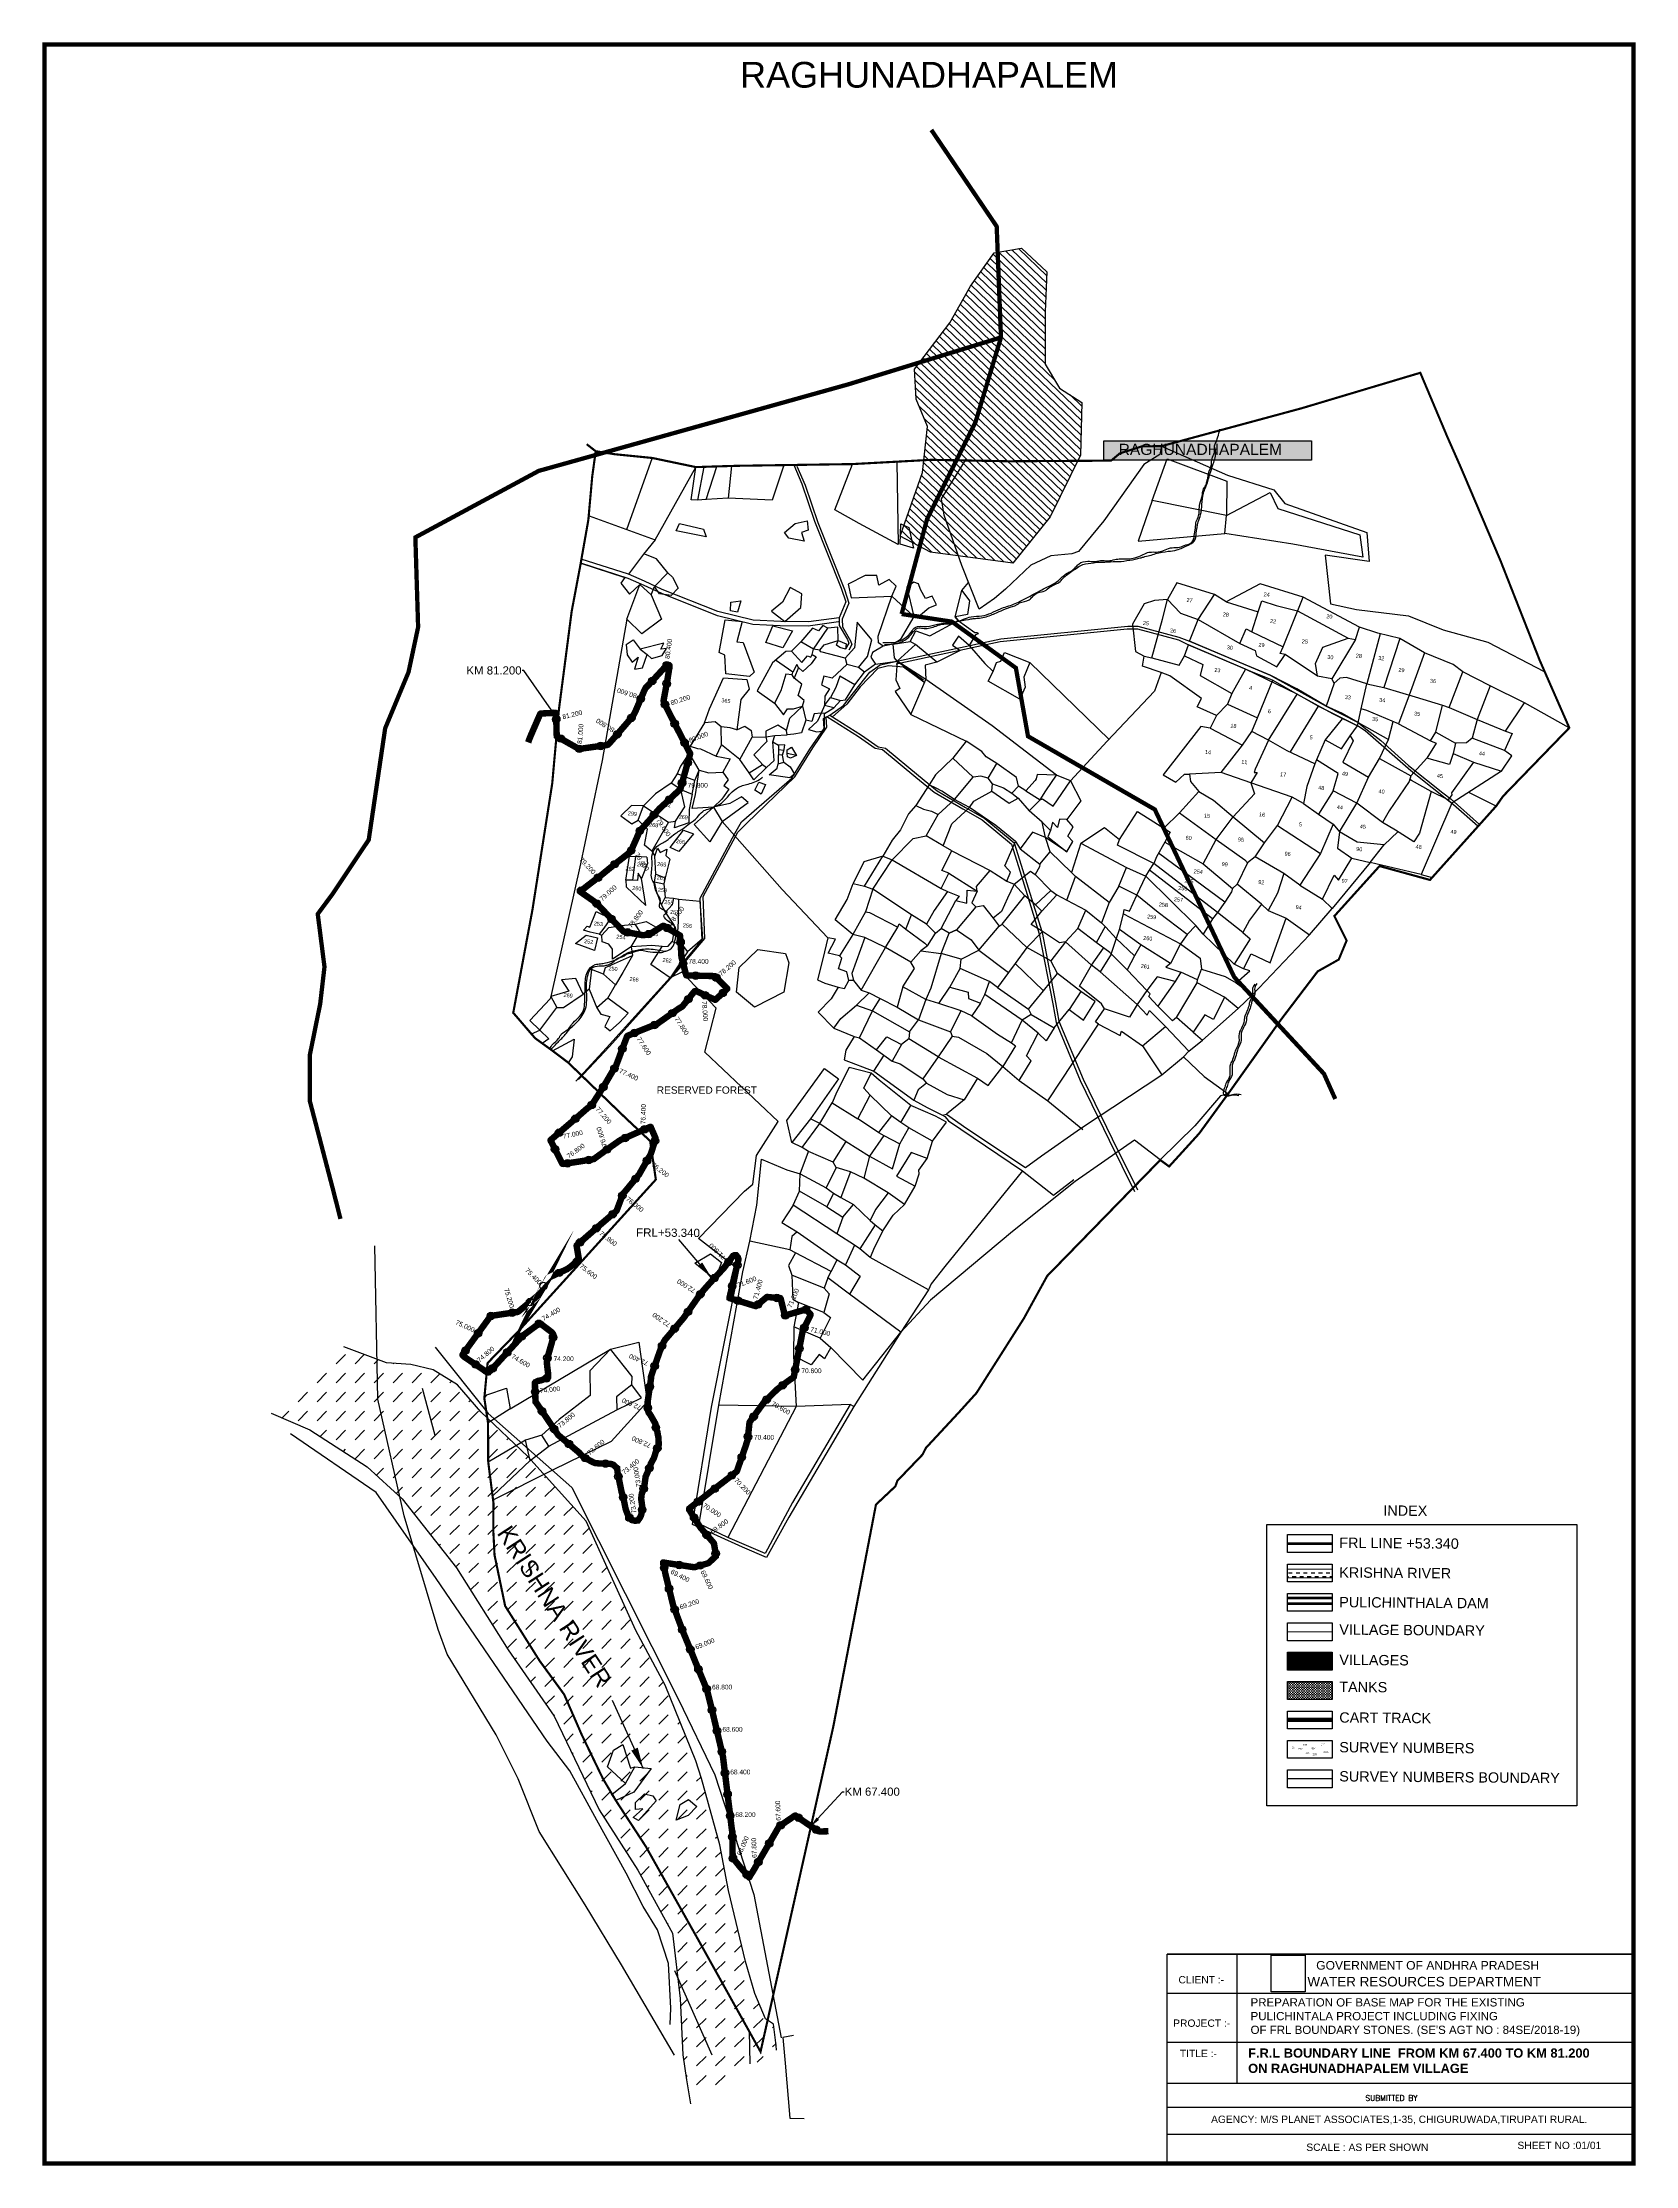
# Model space of a CAD drawing. Header units: millimetres. Extents: x 378349 to 385769, y 1843140 to 1853030.
import ezdxf
from ezdxf import colors
from ezdxf.entities.mleader import LeaderData, LeaderLine
from ezdxf.math import Vec2, Vec3

# ---------------------------------------------------------------- set-up
doc = ezdxf.new("R2010")
doc.units = ezdxf.units.MM
doc.header["$PDMODE"] = 32
doc.header["$PDSIZE"] = 35
for name, color, linetype in [('BND', 6, 'Continuous'), ('Boundry', 5, 'Continuous'), ('FRL', 3, 'Continuous'), ('Plot', 7, 'Continuous'), ('points', 161, 'Continuous'), ('ROAD', 1, 'Continuous'), ('ROADS', 50, 'Continuous'), ('Stream', 4, 'Continuous'), ('SY.AREA', 7, 'Continuous'), ('TABLE', 7, 'Continuous'), ('TEXT', 7, 'Continuous'), ('VILLAGE AREA', 1, 'Continuous')]:
    doc.layers.add(name, color=color, linetype=linetype)
doc.styles.add('I', font='romans.shx', dxfattribs={"width": 0.9, "height": 3})
doc.styles.add('LE', font='arial.ttf', dxfattribs={"height": 3})
doc.styles.get("Standard").update_dxf_attribs({"font": 'arial.ttf'})
doc.linetypes.add('FENCELINE2', pattern='A,0.25,-0.1,[132,ltypeshp.shx,S=0.1,R=0,X=-0.1,Y=0],-0.1,1', length=1.45)
doc.dimstyles.get("Standard").update_dxf_attribs({"dimtxt": 0.18, "dimasz": 0.18, "dimexe": 0.18, "dimexo": 0.0625, "dimgap": 0.09, "dimtad": 0, "dimtih": 1, "dimtoh": 1, "dimdec": 4, "dimzin": 0, "dimdsep": 46, "dimtxsty": 'Standard', "dimcen": 0.09, "dimadec": 0, "dimazin": 0, "dimtfac": 1, "dimtdec": 4, "dimtofl": 0, "dimtmove": 0, "dimatfit": 3, "dimfxl": 1, "dimtolj": 1, "dimtzin": 0, "dimarcsym": 0})
picture_1 = doc.add_image_def('image1.png', size_in_pixel=(5098, 5519))
pattern_1 = [(45, (0, 0), (7e-15, 88.3883476), [62.5, -62.5])]
pattern_2 = [(136.1904153, (0, 0), (-17.3065976, -18.0411108), [])]

msp = doc.modelspace()

# ---------------------------------------------------------------- hatches: boundary and pattern name
h = msp.add_hatch(color=2)
h.dxf.hatch_style = 1
h.paths.add_polyline_path([(383292.8, 1851173.7), (384260.4, 1851173.7), (384260.4, 1851084.7), (383292.8, 1851084.7)])
h = msp.add_hatch(color=2)
h.dxf.hatch_style = 1
h.paths.add_polyline_path([(383292.8, 1851173.7), (384260.4, 1851173.7), (384260.4, 1851084.7), (383292.8, 1851084.7)])
h = msp.add_hatch()
h.set_pattern_fill('DASH', color=4, scale=500, angle=45)
h.set_pattern_definition(pattern_1)
h.paths.add_polyline_path([(381367.7, 1843427.7), (381767.3, 1843676.7), (381766.8, 1843698.6), (381753.7, 1843798.7), (381716.3, 1843823), (381667.3, 1843941.1), (381622.7, 1844089.8), (381544.4, 1844421.8), (381503.4, 1844633.7), (381417.8, 1844942.2), (381392.4, 1845025), (381249.5, 1845377.7), (381113, 1845632.5), (380988.4, 1845905.1), (380881.7, 1846142.1), (380609.3, 1846442.2), (380390.8, 1846651.7), (380281.8, 1846776.7), (380168.3, 1846846.2), (380063.9, 1846871.7), (379950.4, 1846878.6), (379751.6, 1846953.8), (379413.3, 1846644.6), (379594, 1846566.8), (379861.6, 1846395.3), (380024.5, 1846245.1), (380277.1, 1845924.8), (380518.5, 1845543), (380731.7, 1845233.6), (380941.3, 1844797.4), (381122.3, 1844516.1), (381283.2, 1844222.8), (381319.4, 1843917.4), (381330.9, 1843655.6), (381348.5, 1843538.7)])
h = msp.add_hatch()
h.set_pattern_fill('DASH', color=4, scale=500, angle=45)
h.set_pattern_definition(pattern_1)
h.paths.add_polyline_path([(381367.7, 1843427.7), (381767.3, 1843676.7), (381766.8, 1843698.6), (381753.7, 1843798.7), (381716.3, 1843823), (381667.3, 1843941.1), (381622.7, 1844089.8), (381544.4, 1844421.8), (381503.4, 1844633.7), (381417.8, 1844942.2), (381392.4, 1845025), (381249.5, 1845377.7), (381113, 1845632.5), (380988.4, 1845905.1), (380881.7, 1846142.1), (380609.3, 1846442.2), (380390.8, 1846651.7), (380281.8, 1846776.7), (380168.3, 1846846.2), (380063.9, 1846871.7), (379950.4, 1846878.6), (379751.6, 1846953.8), (379413.3, 1846644.6), (379594, 1846566.8), (379861.6, 1846395.3), (380024.5, 1846245.1), (380277.1, 1845924.8), (380518.5, 1845543), (380731.7, 1845233.6), (380941.3, 1844797.4), (381122.3, 1844516.1), (381283.2, 1844222.8), (381319.4, 1843917.4), (381330.9, 1843655.6), (381348.5, 1843538.7)])
h = msp.add_hatch()
h.set_pattern_fill('DASH', color=4, scale=140.367575)
h.set_pattern_definition([(0, (298317.738, 1414972.535), (17.54594694, 17.54594694), [17.545947, -17.545947])])
h.paths.add_polyline_path([(384147.7, 1845918.3), (384147.7, 1845878.4), (384355.4, 1845878.4), (384355.4, 1845918.3)])
h = msp.add_hatch()
h.set_pattern_fill('DASH', color=4, scale=46.789192)
h.set_pattern_definition([(0, (298317.738, 1414972.535), (5.84864898, 5.84864898), [5.84864898, -5.84864898])])
h.paths.add_polyline_path([(384147.7, 1845394.1), (384147.7, 1845310.8), (384355.4, 1845310.8), (384355.4, 1845394.1)])
at = {"layer": 'VILLAGE AREA'}
h = msp.add_hatch(dxfattribs=at)
h.set_pattern_fill('ANSI31', color=256, scale=200, angle=91.19042, style=0)
h.set_pattern_definition(pattern_2)
h.paths.add_polyline_path([(382868, 1850605), (382485.4, 1850655.9), (382344.3, 1850730), (382448.3, 1851026.6), (382470.5, 1851241.6), (382418.6, 1851367.7), (382411.1, 1851508.6), (382574.5, 1851723.6), (382671, 1851894.2), (382782.3, 1852049.9), (382908.5, 1852072.1), (383027.3, 1851960.9), (383019.9, 1851775.5), (383019.9, 1851530.8), (383086.7, 1851419.6), (383190.6, 1851352.9), (383183.2, 1851108.2), (383042.2, 1850819.9)])
h = msp.add_hatch(dxfattribs=at)
h.set_pattern_fill('ANSI31', color=256, scale=200, angle=91.19042, style=0)
h.set_pattern_definition(pattern_2)
h.paths.add_polyline_path([(382868, 1850605), (382485.4, 1850655.9), (382344.3, 1850730), (382448.3, 1851026.6), (382470.5, 1851241.6), (382418.6, 1851367.7), (382411.1, 1851508.6), (382574.5, 1851723.6), (382671, 1851894.2), (382782.3, 1852049.9), (382908.5, 1852072.1), (383027.3, 1851960.9), (383019.9, 1851775.5), (383019.9, 1851530.8), (383086.7, 1851419.6), (383190.6, 1851352.9), (383183.2, 1851108.2), (383042.2, 1850819.9)])
at = {"layer": 'VILLAGE AREA', "linetype": 'ByBlock'}
h = msp.add_hatch(dxfattribs=at)
h.set_pattern_fill('ANSI31', color=256, scale=41.523946, angle=68.54643)
h.set_pattern_definition([(113.5464313, (232383.552, 1081009.946), (-4.758315337, -2.07356108), [])])
h.paths.add_polyline_path([(384355.4, 1845447.8), (384355.4, 1845531.1), (384147.7, 1845531.1), (384147.7, 1845447.8)])

# ---------------------------------------------------------------- linework, layer by layer
at = {"color": 2}
msp.add_lwpolyline([(383292.8, 1851173.7), (384260.4, 1851173.7), (384260.4, 1851084.7), (383292.8, 1851084.7)], close=True, dxfattribs=at)
msp.add_lwpolyline([(383292.8, 1851173.7), (384260.4, 1851173.7), (384260.4, 1851084.7), (383292.8, 1851084.7)], close=True, dxfattribs=at)
at = {"color": 4}
for points in [[(381767.3, 1843676.7), (381766.8, 1843698.6), (381753.7, 1843798.7), (381716.3, 1843823), (381667.3, 1843941.1), (381622.7, 1844089.8), (381544.4, 1844421.8), (381503.4, 1844633.7), (381417.8, 1844942.2), (381392.4, 1845025), (381249.5, 1845377.7), (381113, 1845632.5), (380988.4, 1845905.1), (380881.7, 1846142.1), (380609.3, 1846442.2), (380390.8, 1846651.7), (380281.8, 1846776.7), (380168.3, 1846846.2), (380063.9, 1846871.7), (379950.4, 1846878.6), (379751.6, 1846953.8)], [(381767.3, 1843676.7), (381766.8, 1843698.6), (381753.7, 1843798.7), (381716.3, 1843823), (381667.3, 1843941.1), (381622.7, 1844089.8), (381544.4, 1844421.8), (381503.4, 1844633.7), (381417.8, 1844942.2), (381392.4, 1845025), (381249.5, 1845377.7), (381113, 1845632.5), (380988.4, 1845905.1), (380881.7, 1846142.1), (380609.3, 1846442.2), (380390.8, 1846651.7), (380281.8, 1846776.7), (380168.3, 1846846.2), (380063.9, 1846871.7), (379950.4, 1846878.6), (379751.6, 1846953.8)], [(380177.2, 1846952.9), (380424.9, 1846642.9), (380814.1, 1846298.1), (381310.5, 1845311.2), (381480, 1844960.1), (381662.2, 1844402.2), (381788.8, 1843735.2)], [(380177.2, 1846952.9), (380424.9, 1846642.9), (380814.1, 1846298.1), (381310.5, 1845311.2), (381480, 1844960.1), (381662.2, 1844402.2), (381788.8, 1843735.2)], [(380177.2, 1846952.9), (380424.9, 1846642.9), (380814.1, 1846298.1), (381310.5, 1845311.2), (381480, 1844960.1), (381662.2, 1844402.2), (381788.8, 1843735.2)], [(379413.3, 1846644.6), (379594, 1846566.8), (379861.6, 1846395.3), (380024.5, 1846245.1), (380277.1, 1845924.8), (380518.5, 1845543), (380731.7, 1845233.6), (380941.3, 1844797.4), (381122.3, 1844516.1), (381283.2, 1844222.8), (381319.4, 1843917.4), (381330.9, 1843655.6), (381348.5, 1843538.7), (381367.7, 1843427.7)], [(379413.3, 1846644.6), (379594, 1846566.8), (379861.6, 1846395.3), (380024.5, 1846245.1), (380277.1, 1845924.8), (380518.5, 1845543), (380731.7, 1845233.6), (380941.3, 1844797.4), (381122.3, 1844516.1), (381283.2, 1844222.8), (381319.4, 1843917.4), (381330.9, 1843655.6), (381348.5, 1843538.7), (381367.7, 1843427.7)], [(381272, 1843796.7), (381276, 1843873.3), (381264.2, 1844080.9), (381213.3, 1844237.5), (381146.6, 1844347.1), (381068, 1844501.3), (380930.8, 1844748), (380805.4, 1844979), (380699.5, 1845116.1), (380183.1, 1845874.3), (379902.6, 1846274.7), (379504, 1846549.1)], [(381272, 1843796.7), (381276, 1843873.3), (381264.2, 1844080.9), (381213.3, 1844237.5), (381146.6, 1844347.1), (381068, 1844501.3), (380930.8, 1844748), (380805.4, 1844979), (380699.5, 1845116.1), (380183.1, 1845874.3), (379902.6, 1846274.7), (379504, 1846549.1)], [(381272, 1843796.7), (381276, 1843873.3), (381264.2, 1844080.9), (381213.3, 1844237.5), (381146.6, 1844347.1), (381068, 1844501.3), (380930.8, 1844748), (380805.4, 1844979), (380699.5, 1845116.1), (380183.1, 1845874.3), (379902.6, 1846274.7), (379504, 1846549.1)]]:
    msp.add_lwpolyline(points, dxfattribs=at)
at = {"color": 0}
for points in [[(384052.3, 1846125.9), (385495.4, 1846125.9), (385495.4, 1844816.3), (384052.3, 1844816.3)], [(384147.7, 1846078.8), (384355.4, 1846078.8), (384355.4, 1845995.6), (384147.7, 1845995.6)], [(384147.7, 1845941.9), (384355.4, 1845941.9), (384355.4, 1845858.6), (384147.7, 1845858.6)], [(384147.7, 1845805), (384355.4, 1845805), (384355.4, 1845721.7), (384147.7, 1845721.7)], [(384147.7, 1845668), (384355.4, 1845668), (384355.4, 1845584.7), (384147.7, 1845584.7)], [(384147.7, 1845531.1), (384355.4, 1845531.1), (384355.4, 1845447.8), (384147.7, 1845447.8)], [(384147.7, 1845394.1), (384355.4, 1845394.1), (384355.4, 1845310.8), (384147.7, 1845310.8)], [(384147.7, 1845257.2), (384355.4, 1845257.2), (384355.4, 1845173.9), (384147.7, 1845173.9)], [(384147.7, 1845120.2), (384355.4, 1845120.2), (384355.4, 1845037), (384147.7, 1845037)], [(384147.7, 1844983.3), (384355.4, 1844983.3), (384355.4, 1844900), (384147.7, 1844900)]]:
    msp.add_lwpolyline(points, close=True, dxfattribs=at)
at = {"color": 4, "const_width": 4.68}
for points in [[(384355.4, 1845918.3), (384147.7, 1845918.3)], [(384355.4, 1845878.4), (384147.7, 1845878.4)]]:
    msp.add_lwpolyline(points, dxfattribs=at)
at = {"color": 0, "linetype": 'FENCELINE2', "ltscale": 80, "const_width": 12.5}
for points in [[(384355.4, 1845784.2), (384147.7, 1845784.2)], [(384355.4, 1845757.2), (384147.7, 1845757.2)]]:
    msp.add_lwpolyline(points, dxfattribs=at)
msp.add_lwpolyline([(383587.4, 1844124.3), (385759.2, 1844124.3), (385759.2, 1843149.9), (383587.4, 1843149.9)], close=True)
at = {"layer": 'BND', "lineweight": 30}
for points, const_width in [([(380883.6, 1851158.5), (380925.6, 1851125.7), (381014, 1851111.8), (381188.8, 1851094.4), (381392.4, 1851051.8), (381489.8, 1851055.1), (381586.2, 1851057.9), (382121.3, 1851065.9), (382490, 1851085.8), (382848, 1851079), (383326.3, 1851081.9), (383367.1, 1851115.9), (383469.7, 1851148.4), (383561.4, 1851149.5), (384214.2, 1851326), (384766.6, 1851491.2), (384891.5, 1851194.9), (384954.5, 1851052.3), (385140.9, 1850613.9), (385322.4, 1850152.6), (385460.7, 1849837.3), (385152, 1849518.7), (385119.7, 1849472.4), (384811.7, 1849128.7), (384576.7, 1849193.3), (384366.2, 1848960.2), (384423.3, 1848846), (384386.6, 1848757.7), (384288.6, 1848702.7), (384115.6, 1848475.2), (383876.6, 1848139.6), (383736.5, 1847947.5), (383596.7, 1847793.9), (383554.9, 1847824.3)], 10), ([(380925.6, 1851125.7), (380909.4, 1851008.3), (380891.2, 1850805.3), (380854.2, 1850595.3), (380813.6, 1850379.6), (380754.1, 1849921.6), (380723, 1849577.9), (380631.1, 1848991), (380541.5, 1848509.8), (380643.1, 1848391.6), (380724.4, 1848332.9), (380797.8, 1848277.4), (381065.3, 1848019.2), (381179.3, 1847912.3), (381205.7, 1847733), (380568.3, 1847029.6), (380422, 1846878.3), (380406.8, 1846714.6), (380424, 1846599.3), (380425, 1846416.9), (380449.3, 1846226.3), (380448.6, 1846097.6), (380454.3, 1845983.8), (380503.7, 1845746.8), (380664.5, 1845490.7), (380778.5, 1845334.6), (380860.8, 1845146), (380959.2, 1844942.1), (381019.3, 1844840.3), (381159.1, 1844626.1), (381403.2, 1844191.6), (381693.4, 1843670.1), (381693.4, 1843670.1), (382032.6, 1845186.1), (382032.6, 1845186.1), (382231, 1846218.7), (382231, 1846218.7), (382231, 1846218.7), (382321.6, 1846304.1), (382330.6, 1846329.7), (382447.7, 1846451.5), (382464.1, 1846483.4), (382621.3, 1846652.7), (382699.4, 1846739), (382920, 1847086.2), (383028.5, 1847283.7), (383554.8, 1847823.6)], 10), ([(384355.4, 1845626.4), (384147.7, 1845626.4)], 4.15)]:
    msp.add_lwpolyline(points, dxfattribs=dict(at, const_width=const_width))
at = {"layer": 'Boundry'}
for points in [[(380883.6, 1851158.5), (380925.6, 1851125.7), (381014, 1851111.8), (381188.8, 1851094.4), (381392.4, 1851051.8), (381489.8, 1851055.1), (381586.2, 1851057.9), (382121.3, 1851065.9), (382490, 1851085.8), (382848, 1851079), (383326.3, 1851081.9), (383367.1, 1851115.9), (383469.7, 1851148.4), (383561.4, 1851149.5), (384214.2, 1851326), (384766.6, 1851491.2), (384891.5, 1851194.9), (384954.5, 1851052.3), (385140.9, 1850613.9), (385322.4, 1850152.6), (385460.7, 1849837.3), (385152, 1849518.7), (385119.7, 1849472.4), (384811.7, 1849128.7), (384576.7, 1849193.3), (384366.2, 1848960.2), (384423.3, 1848846), (384386.6, 1848757.7), (384288.6, 1848702.7), (384115.6, 1848475.2), (383876.6, 1848139.6), (383736.5, 1847947.5), (383596.7, 1847793.9), (383554.9, 1847824.3)], [(380883.6, 1851158.5), (380925.6, 1851125.7), (381014, 1851111.8), (381188.8, 1851094.4), (381392.4, 1851051.8), (381489.8, 1851055.1), (381586.2, 1851057.9), (382121.3, 1851065.9), (382490, 1851085.8), (382848, 1851079), (383326.3, 1851081.9), (383367.1, 1851115.9), (383469.7, 1851148.4), (383561.4, 1851149.5), (384214.2, 1851326), (384766.6, 1851491.2), (384891.5, 1851194.9), (384954.5, 1851052.3), (385140.9, 1850613.9), (385322.4, 1850152.6), (385460.7, 1849837.3), (385152, 1849518.7), (385119.7, 1849472.4), (384811.7, 1849128.7), (384576.7, 1849193.3), (384366.2, 1848960.2), (384423.3, 1848846), (384386.6, 1848757.7), (384288.6, 1848702.7), (384115.6, 1848475.2), (383876.6, 1848139.6), (383736.5, 1847947.5), (383596.7, 1847793.9), (383554.9, 1847824.3)], [(381640, 1843766.1), (381643.6, 1843613.6)], [(381640, 1843766.1), (381643.6, 1843613.6)], [(381640, 1843766.1), (381643.6, 1843613.6)]]:
    msp.add_lwpolyline(points, dxfattribs=at)
at = {"layer": 'FRL', "color": 0, "const_width": 20}
msp.add_lwpolyline([(378358.5, 1843149.9), (385759.2, 1843149.9), (385759.2, 1853020), (378358.5, 1853020)], close=True, dxfattribs=at)
at = {"layer": 'FRL', "color": 84}
for points, const_width in [([(380610.9, 1849769.4), (380618.6, 1849790.3), (380624.6, 1849804.6), (380666.3, 1849900.6), (380667, 1849901.9), (380668.9, 1849903.5), (380671, 1849904.1), (380725.2, 1849906.3), (380733.5, 1849906.7), (380739.1, 1849906.7), (380740.5, 1849905.9), (380740.9, 1849903.2), (380743.9, 1849802.5), (380744.4, 1849798), (380746.4, 1849796.2), (380836.8, 1849744.9), (380844, 1849741.3), (380848.2, 1849739.6), (380852.5, 1849739.5), (380976.8, 1849756.8), (380982.8, 1849758.6), (380986.6, 1849762.2), (381030.4, 1849812.2), (381091.4, 1849883.2), (381100.4, 1849895.2), (381108.8, 1849910), (381151.9, 1850010.8), (381159.1, 1850024.4), (381173.5, 1850038.8), (381247.7, 1850119.6), (381258.2, 1850130.4), (381263.8, 1850130), (381267.4, 1850129.6), (381269, 1850128), (381269.8, 1850124), (381269.8, 1850118.8), (381266.6, 1850106.3), (381264.6, 1850091.5), (381259, 1850057.3), (381241.9, 1849965.2), (381242.1, 1849961.6), (381242.8, 1849957.9), (381247.2, 1849948.8), (381263.9, 1849914.5), (381361.8, 1849724.4), (381364.9, 1849718.8), (381364.9, 1849713.7), (381321.1, 1849556), (381320.6, 1849551.9), (381318.3, 1849549.6), (381293.8, 1849527.6), (381249.7, 1849485.6), (381222.1, 1849460.3), (381174.5, 1849405.7), (381131.7, 1849358.2), (381129.7, 1849355.7), (381119.3, 1849330.4), (381089.7, 1849263.5), (381087.9, 1849259.9), (381085.3, 1849257.6), (381081.1, 1849254.4), (381007.5, 1849196.9), (380953.1, 1849152.3), (380886.7, 1849101.5), (380854.5, 1849075.9), (380854.1, 1849075), (380854.2, 1849073.8), (380854.7, 1849073.3), (380856.8, 1849071.6), (380888.3, 1849049.6), (380922.1, 1849025.8), (380925.5, 1849023.6), (380927.9, 1849021), (380945.1, 1849003.1), (381018.4, 1848926.7), (381053.8, 1848889.9), (381056.5, 1848887.8), (381067.8, 1848885.6), (381140.7, 1848872), (381145.8, 1848871.3), (381150.2, 1848871.3), (381174.2, 1848876.8), (381177.8, 1848877.6), (381188.1, 1848883.2), (381236, 1848913), (381239.3, 1848914.5), (381240.9, 1848914.8), (381243.5, 1848914.3), (381246, 1848913.1), (381249.1, 1848910.7), (381268.9, 1848898.6), (381314.8, 1848872), (381317.6, 1848870.3), (381318.6, 1848868.2), (381321.3, 1848832.3), (381324.7, 1848773.4), (381325.1, 1848768.2), (381334.3, 1848735.3), (381342.5, 1848701.7), (381346.7, 1848686.9), (381347.3, 1848685.5), (381348.3, 1848684.5), (381350.6, 1848684), (381474.6, 1848680.9), (381478.3, 1848680.9), (381480.2, 1848680.5), (381481.6, 1848679.2), (381535.5, 1848625.2), (381537.4, 1848623.5), (381537.9, 1848622.3), (381537.7, 1848621.1), (381535.7, 1848618.8), (381512.1, 1848597.1), (381484.8, 1848571.9), (381483.7, 1848571.1), (381482.6, 1848570.6), (381481.7, 1848570.6), (381475.2, 1848573.6), (381442.1, 1848588.2), (381398.8, 1848608.9), (381392.3, 1848611.4), (381389.3, 1848611), (381386, 1848609.8), (381383.3, 1848606.5), (381378.2, 1848600.6), (381351.3, 1848566.3), (381336.4, 1848548.4), (381328.6, 1848538.9), (381311.6, 1848528.7), (381220.8, 1848464.7), (381215.4, 1848460.5), (381210.5, 1848457), (381202.5, 1848454.4), (381185.4, 1848447.6), (381078.1, 1848404.5), (381074, 1848402.6), (381071.6, 1848399.9), (381068.9, 1848393), (381054.1, 1848353.8), (381020.7, 1848264.4), (381018.1, 1848257.7), (381003.2, 1848236.2), (380963, 1848167.3), (380912.5, 1848088.7), (380909.8, 1848084.1), (380908, 1848081.3), (380898.4, 1848073.6), (380885.8, 1848064.2), (380842.2, 1848026), (380764.1, 1847958.8), (380718.8, 1847919.7), (380716.6, 1847917.8), (380715.5, 1847916.5), (380715.3, 1847915.4), (380715.7, 1847913.9), (380720, 1847906.2), (380769.4, 1847808.3), (380770.2, 1847807), (380771.4, 1847806.2), (380774.2, 1847805.8), (380844.4, 1847816.2), (380913.5, 1847827.6), (380917.8, 1847829), (380923.5, 1847833.3), (380969.4, 1847866.7), (381034.6, 1847913.1), (381039, 1847915.7), (381044, 1847918.6), (381176.5, 1847977.1), (381178.8, 1847978), (381180.7, 1847978.2), (381181.8, 1847977.6), (381182.9, 1847975.3), (381203.9, 1847926.7), (381204.1, 1847923.8), (381204.1, 1847920.9), (381182.9, 1847854.1), (381180.2, 1847848.2), (381130.4, 1847761.8), (381128.5, 1847757.7), (381114.7, 1847740.9), (381080.6, 1847699.4), (381054.2, 1847667.8), (381052.2, 1847665), (381049.3, 1847658), (381033.2, 1847615.1), (381023.7, 1847589.7), (381022.2, 1847587.1), (381016.6, 1847581.8), (380988.9, 1847558.4), (380950.6, 1847525.7), (380878.5, 1847462.8), (380855.8, 1847442.8), (380839.6, 1847429), (380837.4, 1847427.1), (380837, 1847425.5), (380836.9, 1847422.7), (380837.2, 1847420.8), (380847.2, 1847362.2), (380847.1, 1847359.9), (380845.7, 1847357.6), (380835, 1847349.1), (380806.1, 1847325.3), (380797, 1847319), (380792.4, 1847315.7), (380762.8, 1847302.1), (380705.9, 1847275.7), (380704, 1847274.2), (380701.9, 1847271.4), (380695.6, 1847259.1), (380682.1, 1847236.3), (380669.4, 1847213.6), (380665.9, 1847208.1), (380660, 1847196), (380660.3, 1847196.5), (380657.7, 1847193.8), (380567.9, 1847120), (380565.4, 1847118.2), (380562.5, 1847116.7), (380558.4, 1847115.5), (380552.7, 1847115), (380446.8, 1847099.2), (380441.1, 1847098.5), (380437.7, 1847097.7), (380435.3, 1847096), (380433.2, 1847093.1), (380306.7, 1846919.6), (380305.5, 1846917.4), (380305.5, 1846915.1), (380305.9, 1846913.8), (380307.3, 1846912.2), (380311.1, 1846908.5), (380409.1, 1846842.3), (380412.1, 1846839.8), (380416.5, 1846837.1), (380419.2, 1846835.3), (380421.3, 1846834.2), (380425.3, 1846834.2), (380427.3, 1846834.8), (380429.2, 1846837), (380438.5, 1846845.6), (380577.6, 1846997.9), (380580.5, 1847002.3), (380583.4, 1847004.5), (380587.4, 1847006.9), (380654.1, 1847056.3), (380658.4, 1847060.2), (380661.7, 1847061.6), (380662.7, 1847061.8), (380665.6, 1847062), (380667.4, 1847062), (380669.3, 1847061.8), (380671.6, 1847060.2), (380674.4, 1847057.7), (380677.1, 1847055), (380720.9, 1847021.7), (380726, 1847014.6), (380728, 1847011.8), (380729.2, 1847007.5), (380728.4, 1847003.1), (380724.8, 1846988.9), (380721.3, 1846973.9), (380699.8, 1846899.3), (380699.1, 1846892.6), (380698.8, 1846885.6), (380698.1, 1846879.9), (380699.1, 1846867.6), (380704, 1846828.3), (380704, 1846821.5), (380704, 1846816.2), (380703.7, 1846812.4), (380701.2, 1846810.3), (380698.1, 1846807.8), (380672.1, 1846798), (380656.2, 1846794.8), (380644.9, 1846789.3), (380642.8, 1846786.5), (380642.4, 1846778.1), (380645.1, 1846697.5), (380649.5, 1846692.3), (380750.7, 1846543.1), (380848.5, 1846461), (380859.2, 1846449.1), (380872.2, 1846437.3), (380913.8, 1846415.9), (380923.3, 1846412.4), (380945.8, 1846410), (380963.6, 1846410), (380979.1, 1846410), (380999.2, 1846407.6), (381007.6, 1846404.1), (381019.4, 1846393.4), (381025.4, 1846388.7), (381027.7, 1846367.3), (381045.9, 1846278.5), (381051.9, 1846259.2), (381057.1, 1846237.7), (381065.3, 1846196.9), (381077.1, 1846166.5), (381084.6, 1846154.6), (381092.7, 1846147.2), (381108.3, 1846143.5), (381122.4, 1846145), (381129.8, 1846155.3), (381136.5, 1846168), (381140.2, 1846182.8), (381143.2, 1846203.5), (381137.3, 1846245.8), (381140.2, 1846270.3), (381148.4, 1846288.8), (381152.9, 1846311.1), (381158.1, 1846348.9), (381179.6, 1846398.1), (381182.6, 1846410), (381196.7, 1846435.9), (381205.6, 1846464.1), (381219, 1846497.5), (381218.2, 1846529.7), (381214.8, 1846544.6), (381213.5, 1846555.5), (381211.4, 1846562.3), (381206.6, 1846571.8), (381204.6, 1846582.7), (381203.2, 1846596.3), (381184.2, 1846629.8), (381179.4, 1846638), (381171.9, 1846647.5), (381168.5, 1846659.1), (381168.5, 1846665.2), (381167.8, 1846677.4), (381167.8, 1846699.2), (381183.1, 1846804.7), (381183.1, 1846814.8), (381193.6, 1846845.6), (381224, 1846932.4), (381241.5, 1846974.3), (381248.4, 1846986.4), (381273.9, 1847016), (381336.2, 1847089.8), (381400.2, 1847181.4), (381406.6, 1847190.1), (381417.1, 1847204.7), (381434.6, 1847225.1), (381456.8, 1847250.1), (381522.7, 1847321.2), (381565.7, 1847377.8), (381572.6, 1847381), (381579.1, 1847380.6), (381582.8, 1847376.9), (381587.9, 1847370.9), (381589.8, 1847365.3), (381589.8, 1847356.5), (381587.5, 1847344.9), (381573.6, 1847290.8), (381563.8, 1847248.6), (381550.6, 1847190.3), (381548.7, 1847182.2), (381548.8, 1847180.9), (381549.9, 1847180.3), (381669.2, 1847143.8), (381670.9, 1847143.6), (381672.2, 1847143.5), (381673.7, 1847144.4), (381721, 1847184.3), (381722.5, 1847185.5), (381724.4, 1847186), (381783.5, 1847180.3), (381785.7, 1847180), (381787, 1847178.3), (381805.9, 1847103.2), (381806.6, 1847101.3), (381808.3, 1847100.3), (381810.2, 1847100.6), (381902, 1847127), (381903.9, 1847127.3), (381905, 1847127.2), (381905.9, 1847126.6), (381924.9, 1847106.8), (381925.9, 1847105.2), (381926.2, 1847103.8), (381926, 1847102), (381925, 1847099.8), (381889.5, 1847026.7), (381849, 1846817.7), (381848.4, 1846813.7), (381847.2, 1846812.1), (381826.3, 1846797.7), (381770.7, 1846755.8), (381745.4, 1846730.7), (381710.6, 1846697.1), (381643.9, 1846605), (381642.5, 1846602.9), (381641.9, 1846600.6), (381634, 1846526.8), (381633.7, 1846522.5), (381632.6, 1846517.8), (381630.5, 1846512), (381622.4, 1846487.2), (381588.9, 1846390.8), (381584, 1846376.9), (381582.1, 1846373.2), (381580.2, 1846371.7), (381559.6, 1846354.5), (381467.5, 1846283.6), (381364.7, 1846203.3), (381361.5, 1846200.3), (381360.7, 1846198.1), (381360.8, 1846194.9), (381364, 1846190.5), (381377.3, 1846169), (381413, 1846112.2), (381429, 1846093.7), (381473.2, 1846042.3), (381474.9, 1846040.3), (381475.9, 1846038.9), (381476.8, 1846035.6), (381485.3, 1845985.4), (381485.8, 1845981.4), (381485.3, 1845978.3), (381480.7, 1845974.3), (381454.7, 1845949.6), (381451.8, 1845947), (381445.5, 1845944.5), (381397.4, 1845930.9), (381386.5, 1845927.1), (381380.9, 1845927.5), (381344.6, 1845933), (381255.6, 1845946.6), (381244, 1845948.7), (381240.4, 1845948.8), (381239.6, 1845948), (381239.6, 1845946.5), (381240.2, 1845942.4), (381243, 1845931), (381250.9, 1845893.4), (381266.4, 1845831), (381284.3, 1845757.7), (381286.2, 1845749.8), (381332, 1845627), (381380.8, 1845508.7), (381394.7, 1845474.1), (381437, 1845372.2), (381443.8, 1845356.3), (381465.9, 1845267.9), (381512, 1845072.8), (381518.7, 1845042.3), (381524.3, 1844995.9), (381548.2, 1844800.7), (381560, 1844702.8), (381562, 1844696.4), (381562, 1844670.9), (381563.5, 1844581.7), (381563.5, 1844577.1), (381563.5, 1844573.5), (381565.2, 1844570.1), (381574.9, 1844559.7), (381598.2, 1844530.7), (381618.8, 1844507.4), (381623.5, 1844502.3), (381627.9, 1844497.1), (381632.1, 1844490.9), (381636.1, 1844486), (381639.3, 1844483.2), (381641.5, 1844483.7), (381643.2, 1844485.7), (381646, 1844491.4), (381650.2, 1844498.1), (381655.6, 1844506.2), (381761.7, 1844688.4), (381777.5, 1844715.8), (381778.6, 1844717.8), (381781.1, 1844720.4), (381850.9, 1844768.2), (381852.8, 1844769.5), (381854.5, 1844769.8), (381856.4, 1844769.8), (381857.7, 1844769), (381859.5, 1844767.5), (381895, 1844743.1), (381960.3, 1844699), (381963.9, 1844697.3), (381969.6, 1844696.4), (381982.9, 1844696.4), (382009.7, 1844697.2)], 30), ([(384355.4, 1846037.2), (384147.7, 1846037.2)], 12.5)]:
    msp.add_lwpolyline(points, dxfattribs=dict(at, const_width=const_width))
at = {"layer": 'Plot'}
for points in [[(383561.4, 1851149.5), (383552.8, 1851109.9), (383479.1, 1851063.3), (383292.9, 1850802.3), (383174.4, 1850658.7), (383143.6, 1850647.9), (383045.5, 1850638.6), (382952.1, 1850595.1), (382834.2, 1850482.8), (382783.4, 1850439.2), (382712.3, 1850390.6), (382630.9, 1850593.6), (382548.1, 1850828), (382536.7, 1850904.4), (382650.7, 1851088.4)], [(383561.4, 1851149.5), (383552.8, 1851109.9), (383479.1, 1851063.3), (383292.9, 1850802.3), (383174.4, 1850658.7), (383143.6, 1850647.9), (383045.5, 1850638.6), (382952.1, 1850595.1), (382834.2, 1850482.8), (382783.4, 1850439.2), (382712.3, 1850390.6), (382630.9, 1850593.6), (382548.1, 1850828), (382536.7, 1850904.4), (382650.7, 1851088.4)], [(383561.4, 1851149.5), (383552.8, 1851109.9), (383479.1, 1851063.3), (383292.9, 1850802.3), (383174.4, 1850658.7), (383143.6, 1850647.9), (383045.5, 1850638.6), (382952.1, 1850595.1), (382834.2, 1850482.8), (382783.4, 1850439.2), (382712.3, 1850390.6), (382630.9, 1850593.6), (382548.1, 1850828), (382536.7, 1850904.4), (382650.7, 1851088.4)], [(383561.4, 1851149.5), (383869, 1851014.6), (384085, 1850946.7), (384135.2, 1850881.9), (384518.1, 1850746.6), (384528.1, 1850611.5), (384323.7, 1850641.7), (384348.3, 1850415.1), (384470.1, 1850388.7), (384711.9, 1850359.7), (384872.8, 1850294.5), (385080.6, 1850236.8), (385343.8, 1850099.5)], [(383561.4, 1851149.5), (383869, 1851014.6), (384085, 1850946.7), (384135.2, 1850881.9), (384518.1, 1850746.6), (384528.1, 1850611.5), (384323.7, 1850641.7), (384348.3, 1850415.1), (384470.1, 1850388.7), (384711.9, 1850359.7), (384872.8, 1850294.5), (385080.6, 1850236.8), (385343.8, 1850099.5)], [(383561.4, 1851149.5), (383869, 1851014.6), (384085, 1850946.7), (384135.2, 1850881.9), (384518.1, 1850746.6), (384528.1, 1850611.5), (384323.7, 1850641.7), (384348.3, 1850415.1), (384470.1, 1850388.7), (384711.9, 1850359.7), (384872.8, 1850294.5), (385080.6, 1850236.8), (385343.8, 1850099.5)], [(380895.1, 1850824.7), (381202, 1850712.3), (381392.4, 1851051.8)], [(380895.1, 1850824.7), (381202, 1850712.3), (381392.4, 1851051.8)], [(380895.1, 1850824.7), (381202, 1850712.3), (381392.4, 1851051.8)], [(381188.8, 1851094.4), (381069.2, 1850759.6)], [(381188.8, 1851094.4), (381069.2, 1850759.6)], [(381188.8, 1851094.4), (381069.2, 1850759.6)], [(381802, 1851061.6), (381747, 1850897.6), (381542.4, 1850907.6), (381440.5, 1850901.4), (381399.8, 1850898.5), (381370.7, 1850898.6), (381392.4, 1851051.8)], [(381802, 1851061.6), (381747, 1850897.6), (381542.4, 1850907.6), (381440.5, 1850901.4), (381399.8, 1850898.5), (381370.7, 1850898.6), (381392.4, 1851051.8)], [(381802, 1851061.6), (381747, 1850897.6), (381542.4, 1850907.6), (381440.5, 1850901.4), (381399.8, 1850898.5), (381370.7, 1850898.6), (381392.4, 1851051.8)], [(381429.6, 1851053.5), (381399.8, 1850898.5)], [(381429.6, 1851053.5), (381399.8, 1850898.5)], [(381429.6, 1851053.5), (381399.8, 1850898.5)], [(381440.5, 1850901.4), (381489.8, 1851055.1)], [(381440.5, 1850901.4), (381489.8, 1851055.1)], [(381440.5, 1850901.4), (381489.8, 1851055.1)], [(381558, 1851057.6), (381542.4, 1850907.6)], [(381558, 1851057.6), (381542.4, 1850907.6)], [(381558, 1851057.6), (381542.4, 1850907.6)], [(382328.2, 1851075.1), (382333.9, 1850691.7), (382152.8, 1850788.7), (382039.6, 1850852.6), (382121.3, 1851065.9)], [(382328.2, 1851075.1), (382333.9, 1850691.7), (382152.8, 1850788.7), (382039.6, 1850852.6), (382121.3, 1851065.9)], [(382328.2, 1851075.1), (382333.9, 1850691.7), (382152.8, 1850788.7), (382039.6, 1850852.6), (382121.3, 1851065.9)], [(383587.3, 1851090.4), (383865.5, 1850987), (383864, 1850826.6), (384066.9, 1850933.1), (384103.1, 1850859.5), (384484.3, 1850736.4), (384498.7, 1850632.6), (384172.2, 1850693.2), (383856.7, 1850742), (383864, 1850826.6), (383517.9, 1850896), (383452.4, 1850706.5), (383856.7, 1850742)], [(383587.3, 1851090.4), (383865.5, 1850987), (383864, 1850826.6), (384066.9, 1850933.1), (384103.1, 1850859.5), (384484.3, 1850736.4), (384498.7, 1850632.6), (384172.2, 1850693.2), (383856.7, 1850742), (383864, 1850826.6), (383517.9, 1850896), (383452.4, 1850706.5), (383856.7, 1850742)], [(383587.3, 1851090.4), (383865.5, 1850987), (383864, 1850826.6), (384066.9, 1850933.1), (384103.1, 1850859.5), (384484.3, 1850736.4), (384498.7, 1850632.6), (384172.2, 1850693.2), (383856.7, 1850742), (383864, 1850826.6), (383517.9, 1850896), (383452.4, 1850706.5), (383856.7, 1850742)], [(383517.9, 1850896), (383587.3, 1851090.4)], [(383517.9, 1850896), (383587.3, 1851090.4)], [(383517.9, 1850896), (383587.3, 1851090.4)], [(381316, 1850788.6), (381427, 1850762.7), (381439.6, 1850726.6), (381299.9, 1850755.6), (381316, 1850788.6)], [(381316, 1850788.6), (381427, 1850762.7), (381439.6, 1850726.6), (381299.9, 1850755.6), (381316, 1850788.6)], [(381316, 1850788.6), (381427, 1850762.7), (381439.6, 1850726.6), (381299.9, 1850755.6), (381316, 1850788.6)], [(381855.4, 1850789.8), (381910.1, 1850800.9), (381915.8, 1850758.3), (381884, 1850746.9), (381897, 1850706.7), (381824.7, 1850721.4), (381804.4, 1850746.7), (381855.4, 1850789.8)], [(381855.4, 1850789.8), (381910.1, 1850800.9), (381915.8, 1850758.3), (381884, 1850746.9), (381897, 1850706.7), (381824.7, 1850721.4), (381804.4, 1850746.7), (381855.4, 1850789.8)], [(381855.4, 1850789.8), (381910.1, 1850800.9), (381915.8, 1850758.3), (381884, 1850746.9), (381897, 1850706.7), (381824.7, 1850721.4), (381804.4, 1850746.7), (381855.4, 1850789.8)], [(382347, 1850787), (382384.8, 1850770.3), (382405.6, 1850674), (382343, 1850693.5), (382347, 1850787)], [(382347, 1850787), (382384.8, 1850770.3), (382405.6, 1850674), (382343, 1850693.5), (382347, 1850787)], [(382347, 1850787), (382384.8, 1850770.3), (382405.6, 1850674), (382343, 1850693.5), (382347, 1850787)], [(380855.7, 1850603.8), (381060.5, 1850536.9), (381042, 1850511.6), (381082.4, 1850460.6), (381131.7, 1850505.4), (381183.6, 1850456.8), (381200, 1850495.7), (381261, 1850558.7), (381209.3, 1850623.9), (381150, 1850648.1)], [(380855.7, 1850603.8), (381060.5, 1850536.9), (381042, 1850511.6), (381082.4, 1850460.6), (381131.7, 1850505.4), (381183.6, 1850456.8), (381200, 1850495.7), (381261, 1850558.7), (381209.3, 1850623.9), (381150, 1850648.1)], [(380855.7, 1850603.8), (381060.5, 1850536.9), (381042, 1850511.6), (381082.4, 1850460.6), (381131.7, 1850505.4), (381183.6, 1850456.8), (381200, 1850495.7), (381261, 1850558.7), (381209.3, 1850623.9), (381150, 1850648.1)], [(381202, 1850712.3), (381148.2, 1850646), (381078.2, 1850553.2)], [(381202, 1850712.3), (381148.2, 1850646), (381078.2, 1850553.2)], [(381202, 1850712.3), (381148.2, 1850646), (381078.2, 1850553.2)], [(381078.2, 1850553.2), (380857.7, 1850623.6)], [(381078.2, 1850553.2), (380857.7, 1850623.6)], [(381078.2, 1850553.2), (380857.7, 1850623.6)], [(381261, 1850558.7), (381283.4, 1850539), (381309, 1850487.5), (381276.5, 1850454.3), (381222.8, 1850461.7), (381200, 1850495.7)], [(381261, 1850558.7), (381283.4, 1850539), (381309, 1850487.5), (381276.5, 1850454.3), (381222.8, 1850461.7), (381200, 1850495.7)], [(381261, 1850558.7), (381283.4, 1850539), (381309, 1850487.5), (381276.5, 1850454.3), (381222.8, 1850461.7), (381200, 1850495.7)], [(382305.1, 1850450.6), (382325.2, 1850496.5), (382293.3, 1850527.6), (382243.7, 1850501.3), (382234.8, 1850547.1), (382180.6, 1850546.5), (382101.7, 1850506.6), (382115.7, 1850442.2), (382305.1, 1850450.6)], [(382305.1, 1850450.6), (382325.2, 1850496.5), (382293.3, 1850527.6), (382243.7, 1850501.3), (382234.8, 1850547.1), (382180.6, 1850546.5), (382101.7, 1850506.6), (382115.7, 1850442.2), (382305.1, 1850450.6)], [(382305.1, 1850450.6), (382325.2, 1850496.5), (382293.3, 1850527.6), (382243.7, 1850501.3), (382234.8, 1850547.1), (382180.6, 1850546.5), (382101.7, 1850506.6), (382115.7, 1850442.2), (382305.1, 1850450.6)], [(381183.6, 1850456.8), (381232.3, 1850343.7), (381140.1, 1850275.7), (381070.7, 1850343.3), (381131.7, 1850505.4)], [(381183.6, 1850456.8), (381232.3, 1850343.7), (381140.1, 1850275.7), (381070.7, 1850343.3), (381131.7, 1850505.4)], [(381183.6, 1850456.8), (381232.3, 1850343.7), (381140.1, 1850275.7), (381070.7, 1850343.3), (381131.7, 1850505.4)], [(381555.2, 1850422.7), (381601.4, 1850429.2), (381586.6, 1850375.6), (381553.9, 1850382.4), (381555.2, 1850422.7)], [(381555.2, 1850422.7), (381601.4, 1850429.2), (381586.6, 1850375.6), (381553.9, 1850382.4), (381555.2, 1850422.7)], [(381555.2, 1850422.7), (381601.4, 1850429.2), (381586.6, 1850375.6), (381553.9, 1850382.4), (381555.2, 1850422.7)], [(381744.9, 1850381.2), (381807.3, 1850331.9), (381881.4, 1850397.7), (381885.1, 1850461), (381831.5, 1850490.5), (381796.1, 1850422.5), (381744.9, 1850381.2)], [(381744.9, 1850381.2), (381807.3, 1850331.9), (381881.4, 1850397.7), (381885.1, 1850461), (381831.5, 1850490.5), (381796.1, 1850422.5), (381744.9, 1850381.2)], [(381744.9, 1850381.2), (381807.3, 1850331.9), (381881.4, 1850397.7), (381885.1, 1850461), (381831.5, 1850490.5), (381796.1, 1850422.5), (381744.9, 1850381.2)], [(382264.6, 1850217), (382215, 1850187.6), (382206.8, 1850166.2), (382228.2, 1850133.3), (382330.5, 1850148), (382317.1, 1850163.3), (382311.3, 1850227.1), (382390.9, 1850238.7), (382416.4, 1850289.2), (382482.2, 1850266.2), (382613.7, 1850337.1), (382599.5, 1850354.2), (382631.6, 1850477.5), (382662.5, 1850514.7)], [(382264.6, 1850217), (382215, 1850187.6), (382206.8, 1850166.2), (382228.2, 1850133.3), (382330.5, 1850148), (382317.1, 1850163.3), (382311.3, 1850227.1), (382390.9, 1850238.7), (382416.4, 1850289.2), (382482.2, 1850266.2), (382613.7, 1850337.1), (382599.5, 1850354.2), (382631.6, 1850477.5), (382662.5, 1850514.7)], [(382264.6, 1850217), (382215, 1850187.6), (382206.8, 1850166.2), (382228.2, 1850133.3), (382330.5, 1850148), (382317.1, 1850163.3), (382311.3, 1850227.1), (382390.9, 1850238.7), (382416.4, 1850289.2), (382482.2, 1850266.2), (382613.7, 1850337.1), (382599.5, 1850354.2), (382631.6, 1850477.5), (382662.5, 1850514.7)], [(382512.4, 1850411), (382493.5, 1850450.8), (382461.2, 1850440.5), (382438.6, 1850482.3), (382428.7, 1850508), (382408.1, 1850515.2), (382374.1, 1850492.4), (382406.9, 1850355.5), (382343.6, 1850247.8), (382311.3, 1850227.1), (382264.6, 1850217), (382242.9, 1850232.8), (382241, 1850264.3), (382305.1, 1850450.6), (382406.9, 1850355.5), (382438.2, 1850363.4), (382476.9, 1850395.5), (382512.4, 1850411)], [(382512.4, 1850411), (382493.5, 1850450.8), (382461.2, 1850440.5), (382438.6, 1850482.3), (382428.7, 1850508), (382408.1, 1850515.2), (382374.1, 1850492.4), (382406.9, 1850355.5), (382343.6, 1850247.8), (382311.3, 1850227.1), (382264.6, 1850217), (382242.9, 1850232.8), (382241, 1850264.3), (382305.1, 1850450.6), (382406.9, 1850355.5), (382438.2, 1850363.4), (382476.9, 1850395.5), (382512.4, 1850411)], [(382512.4, 1850411), (382493.5, 1850450.8), (382461.2, 1850440.5), (382438.6, 1850482.3), (382428.7, 1850508), (382408.1, 1850515.2), (382374.1, 1850492.4), (382406.9, 1850355.5), (382343.6, 1850247.8), (382311.3, 1850227.1), (382264.6, 1850217), (382242.9, 1850232.8), (382241, 1850264.3), (382305.1, 1850450.6), (382406.9, 1850355.5), (382438.2, 1850363.4), (382476.9, 1850395.5), (382512.4, 1850411)], [(382631.6, 1850477.5), (382667.1, 1850429), (382657.7, 1850365.8), (382599.5, 1850354.2), (382613.7, 1850337.1), (382692, 1850282.1), (382703.8, 1850281.4), (382706.9, 1850275), (382694.7, 1850270.3), (382665.4, 1850220.3), (382738.4, 1850137.7), (382776.4, 1850099.7), (382792.7, 1850141.9), (382812.8, 1850148.1), (382830.3, 1850188.9), (382948.1, 1850141.6), (383317.5, 1849782.6)], [(382631.6, 1850477.5), (382667.1, 1850429), (382657.7, 1850365.8), (382599.5, 1850354.2), (382613.7, 1850337.1), (382692, 1850282.1), (382703.8, 1850281.4), (382706.9, 1850275), (382694.7, 1850270.3), (382665.4, 1850220.3), (382738.4, 1850137.7), (382776.4, 1850099.7), (382792.7, 1850141.9), (382812.8, 1850148.1), (382830.3, 1850188.9), (382948.1, 1850141.6), (383317.5, 1849782.6)], [(382631.6, 1850477.5), (382667.1, 1850429), (382657.7, 1850365.8), (382599.5, 1850354.2), (382613.7, 1850337.1), (382692, 1850282.1), (382703.8, 1850281.4), (382706.9, 1850275), (382694.7, 1850270.3), (382665.4, 1850220.3), (382738.4, 1850137.7), (382776.4, 1850099.7), (382792.7, 1850141.9), (382812.8, 1850148.1), (382830.3, 1850188.9), (382948.1, 1850141.6), (383317.5, 1849782.6)], [(385460.7, 1849837.3), (385251.2, 1849954.3), (385092.6, 1850032.6), (384964.6, 1850097.4), (384920.2, 1850132.3), (384786.4, 1850186.4), (384671.8, 1850252.7), (384568.6, 1850277.7), (384483.5, 1850306.1), (384220.3, 1850445.3), (384021.2, 1850507.8), (383861.7, 1850423.8), (383808.3, 1850458.3), (383632.2, 1850512.5), (383589.1, 1850435.1), (383528.9, 1850431), (383480.6, 1850414.6), (383426.5, 1850319.4), (383440, 1850192.7), (383480.7, 1850170.6), (383516.8, 1850164.1), (383566.2, 1850343.9), (383589.1, 1850435.1), (383649.1, 1850370.7), (383732.4, 1850342.1), (383808.3, 1850458.3)], [(385460.7, 1849837.3), (385251.2, 1849954.3), (385092.6, 1850032.6), (384964.6, 1850097.4), (384920.2, 1850132.3), (384786.4, 1850186.4), (384671.8, 1850252.7), (384568.6, 1850277.7), (384483.5, 1850306.1), (384220.3, 1850445.3), (384021.2, 1850507.8), (383861.7, 1850423.8), (383808.3, 1850458.3), (383632.2, 1850512.5), (383589.1, 1850435.1), (383528.9, 1850431), (383480.6, 1850414.6), (383426.5, 1850319.4), (383440, 1850192.7), (383480.7, 1850170.6), (383516.8, 1850164.1), (383566.2, 1850343.9), (383589.1, 1850435.1), (383649.1, 1850370.7), (383732.4, 1850342.1), (383808.3, 1850458.3)], [(385460.7, 1849837.3), (385251.2, 1849954.3), (385092.6, 1850032.6), (384964.6, 1850097.4), (384920.2, 1850132.3), (384786.4, 1850186.4), (384671.8, 1850252.7), (384568.6, 1850277.7), (384483.5, 1850306.1), (384220.3, 1850445.3), (384021.2, 1850507.8), (383861.7, 1850423.8), (383808.3, 1850458.3), (383632.2, 1850512.5), (383589.1, 1850435.1), (383528.9, 1850431), (383480.6, 1850414.6), (383426.5, 1850319.4), (383440, 1850192.7), (383480.7, 1850170.6), (383516.8, 1850164.1), (383566.2, 1850343.9), (383589.1, 1850435.1), (383649.1, 1850370.7), (383732.4, 1850342.1), (383808.3, 1850458.3)], [(383732.4, 1850342.1), (383925.3, 1850229.4), (383997.6, 1850197.7), (384003.5, 1850172.2), (384099, 1850121.2), (384137.5, 1850178.1), (384113.4, 1850183.5), (384128.1, 1850214.2), (384220.3, 1850445.3)], [(383732.4, 1850342.1), (383925.3, 1850229.4), (383997.6, 1850197.7), (384003.5, 1850172.2), (384099, 1850121.2), (384137.5, 1850178.1), (384113.4, 1850183.5), (384128.1, 1850214.2), (384220.3, 1850445.3)], [(383732.4, 1850342.1), (383925.3, 1850229.4), (383997.6, 1850197.7), (384003.5, 1850172.2), (384099, 1850121.2), (384137.5, 1850178.1), (384113.4, 1850183.5), (384128.1, 1850214.2), (384220.3, 1850445.3)], [(383861.7, 1850423.8), (384011.7, 1850377.9), (384028.6, 1850428.8), (384095.3, 1850406.5), (384195.2, 1850382), (384431.2, 1850254.6), (384464.2, 1850249.5), (384483.5, 1850306.1)], [(383861.7, 1850423.8), (384011.7, 1850377.9), (384028.6, 1850428.8), (384095.3, 1850406.5), (384195.2, 1850382), (384431.2, 1850254.6), (384464.2, 1850249.5), (384483.5, 1850306.1)], [(383861.7, 1850423.8), (384011.7, 1850377.9), (384028.6, 1850428.8), (384095.3, 1850406.5), (384195.2, 1850382), (384431.2, 1850254.6), (384464.2, 1850249.5), (384483.5, 1850306.1)], [(381070.7, 1850343.3), (380955.7, 1849685.2), (380855.3, 1849204.3), (380715.9, 1848585), (380744.7, 1848534.9), (380775.6, 1848534.4), (380866.5, 1848595.9), (380833.7, 1848669.9), (380765.7, 1848663.7), (380799.9, 1848610.5), (380715.9, 1848585)], [(381070.7, 1850343.3), (380955.7, 1849685.2), (380855.3, 1849204.3), (380715.9, 1848585), (380744.7, 1848534.9), (380775.6, 1848534.4), (380866.5, 1848595.9), (380833.7, 1848669.9), (380765.7, 1848663.7), (380799.9, 1848610.5), (380715.9, 1848585)], [(381070.7, 1850343.3), (380955.7, 1849685.2), (380855.3, 1849204.3), (380715.9, 1848585), (380744.7, 1848534.9), (380775.6, 1848534.4), (380866.5, 1848595.9), (380833.7, 1848669.9), (380765.7, 1848663.7), (380799.9, 1848610.5), (380715.9, 1848585)], [(381528.9, 1850341), (381607.5, 1850332.7), (381583.4, 1850238.4), (381611.9, 1850235), (381664.3, 1850096.6), (381641.3, 1850076.3), (381532.3, 1850088.4), (381527.7, 1850176.3), (381500.7, 1850187.9), (381528.9, 1850341)], [(381528.9, 1850341), (381607.5, 1850332.7), (381583.4, 1850238.4), (381611.9, 1850235), (381664.3, 1850096.6), (381641.3, 1850076.3), (381532.3, 1850088.4), (381527.7, 1850176.3), (381500.7, 1850187.9), (381528.9, 1850341)], [(381528.9, 1850341), (381607.5, 1850332.7), (381583.4, 1850238.4), (381611.9, 1850235), (381664.3, 1850096.6), (381641.3, 1850076.3), (381532.3, 1850088.4), (381527.7, 1850176.3), (381500.7, 1850187.9), (381528.9, 1850341)], [(382228.2, 1850133.3), (382177.6, 1850096.3), (382149.9, 1850118.5), (382191.4, 1850169), (382212.3, 1850246.6), (382143.1, 1850329.4), (382131.1, 1850210.3), (382087.7, 1850161.6), (381973.7, 1850191.6), (381969.5, 1850198.4), (381989.4, 1850223.6), (382054.9, 1850243.5), (382053.1, 1850306.3), (382007.1, 1850301.4), (381983.6, 1850314.1), (381963.6, 1850288.5), (381935.9, 1850301.8), (381881.7, 1850238.3), (381837.7, 1850195.1), (381811, 1850192.9), (381749.8, 1850140.6), (381678.3, 1850010), (381758.1, 1849952.4), (381800.5, 1849897.7), (381819.1, 1849926.3), (381846.6, 1849925.4), (381889.1, 1849938.5), (381904.3, 1849873.3), (381883.9, 1849814.2), (381848.9, 1849807.9), (381816.7, 1849805.3), (381814.2, 1849824.2), (381829.9, 1849882.1), (381889.1, 1849938.5), (381896.4, 1849965.1), (381868.1, 1849987.5), (381885.7, 1850040), (381849.7, 1850068.6), (381840, 1850084.5), (381810.6, 1850087.4), (381788.3, 1850009.1), (381758.1, 1849952.4)], [(382228.2, 1850133.3), (382177.6, 1850096.3), (382149.9, 1850118.5), (382191.4, 1850169), (382212.3, 1850246.6), (382143.1, 1850329.4), (382131.1, 1850210.3), (382087.7, 1850161.6), (381973.7, 1850191.6), (381969.5, 1850198.4), (381989.4, 1850223.6), (382054.9, 1850243.5), (382053.1, 1850306.3), (382007.1, 1850301.4), (381983.6, 1850314.1), (381963.6, 1850288.5), (381935.9, 1850301.8), (381881.7, 1850238.3), (381837.7, 1850195.1), (381811, 1850192.9), (381749.8, 1850140.6), (381678.3, 1850010), (381758.1, 1849952.4), (381800.5, 1849897.7), (381819.1, 1849926.3), (381846.6, 1849925.4), (381889.1, 1849938.5), (381904.3, 1849873.3), (381883.9, 1849814.2), (381848.9, 1849807.9), (381816.7, 1849805.3), (381814.2, 1849824.2), (381829.9, 1849882.1), (381889.1, 1849938.5), (381896.4, 1849965.1), (381868.1, 1849987.5), (381885.7, 1850040), (381849.7, 1850068.6), (381840, 1850084.5), (381810.6, 1850087.4), (381788.3, 1850009.1), (381758.1, 1849952.4)], [(382228.2, 1850133.3), (382177.6, 1850096.3), (382149.9, 1850118.5), (382191.4, 1850169), (382212.3, 1850246.6), (382143.1, 1850329.4), (382131.1, 1850210.3), (382087.7, 1850161.6), (381973.7, 1850191.6), (381969.5, 1850198.4), (381989.4, 1850223.6), (382054.9, 1850243.5), (382053.1, 1850306.3), (382007.1, 1850301.4), (381983.6, 1850314.1), (381963.6, 1850288.5), (381935.9, 1850301.8), (381881.7, 1850238.3), (381837.7, 1850195.1), (381811, 1850192.9), (381749.8, 1850140.6), (381678.3, 1850010), (381758.1, 1849952.4), (381800.5, 1849897.7), (381819.1, 1849926.3), (381846.6, 1849925.4), (381889.1, 1849938.5), (381904.3, 1849873.3), (381883.9, 1849814.2), (381848.9, 1849807.9), (381816.7, 1849805.3), (381814.2, 1849824.2), (381829.9, 1849882.1), (381889.1, 1849938.5), (381896.4, 1849965.1), (381868.1, 1849987.5), (381885.7, 1850040), (381849.7, 1850068.6), (381840, 1850084.5), (381810.6, 1850087.4), (381788.3, 1850009.1), (381758.1, 1849952.4)], [(384365.4, 1850046), (384328.5, 1849938.3), (384192.1, 1850018.7), (384068, 1850082.4), (383955.9, 1850129.4), (383691.9, 1850241.2), (383732.4, 1850342.1)], [(384365.4, 1850046), (384328.5, 1849938.3), (384192.1, 1850018.7), (384068, 1850082.4), (383955.9, 1850129.4), (383691.9, 1850241.2), (383732.4, 1850342.1)], [(384365.4, 1850046), (384328.5, 1849938.3), (384192.1, 1850018.7), (384068, 1850082.4), (383955.9, 1850129.4), (383691.9, 1850241.2), (383732.4, 1850342.1)], [(383982.1, 1850283.7), (384011.7, 1850377.9)], [(383982.1, 1850283.7), (384011.7, 1850377.9)], [(383982.1, 1850283.7), (384011.7, 1850377.9)], [(381067.9, 1850226.1), (381100.5, 1850247.3), (381133.4, 1850204.3), (381165.6, 1850179.3), (381185.7, 1850159.9), (381235.5, 1850174.3), (381255.4, 1850206.3), (381228.6, 1850204), (381242.8, 1850231.5), (381133.4, 1850204.3)], [(381067.9, 1850226.1), (381100.5, 1850247.3), (381133.4, 1850204.3), (381165.6, 1850179.3), (381185.7, 1850159.9), (381235.5, 1850174.3), (381255.4, 1850206.3), (381228.6, 1850204), (381242.8, 1850231.5), (381133.4, 1850204.3)], [(381067.9, 1850226.1), (381100.5, 1850247.3), (381133.4, 1850204.3), (381165.6, 1850179.3), (381185.7, 1850159.9), (381235.5, 1850174.3), (381255.4, 1850206.3), (381228.6, 1850204), (381242.8, 1850231.5), (381133.4, 1850204.3)], [(381749.9, 1850312), (381842.7, 1850289.8), (381796.5, 1850210.2), (381718.5, 1850234.3), (381749.9, 1850312)], [(381749.9, 1850312), (381842.7, 1850289.8), (381796.5, 1850210.2), (381718.5, 1850234.3), (381749.9, 1850312)], [(381749.9, 1850312), (381842.7, 1850289.8), (381796.5, 1850210.2), (381718.5, 1850234.3), (381749.9, 1850312)], [(381934.6, 1850179.5), (381940.5, 1850203.6), (381881.7, 1850238.3)], [(381934.6, 1850179.5), (381940.5, 1850203.6), (381881.7, 1850238.3)], [(381934.6, 1850179.5), (381940.5, 1850203.6), (381881.7, 1850238.3)], [(381940.5, 1850203.6), (382007.1, 1850301.4)], [(381940.5, 1850203.6), (382007.1, 1850301.4)], [(381940.5, 1850203.6), (382007.1, 1850301.4)], [(382054.9, 1850243.5), (382092.6, 1850228.8), (382088.5, 1850204.1), (382063, 1850210.7), (382047.2, 1850221.6), (382054.9, 1850243.5)], [(382054.9, 1850243.5), (382092.6, 1850228.8), (382088.5, 1850204.1), (382063, 1850210.7), (382047.2, 1850221.6), (382054.9, 1850243.5)], [(382054.9, 1850243.5), (382092.6, 1850228.8), (382088.5, 1850204.1), (382063, 1850210.7), (382047.2, 1850221.6), (382054.9, 1850243.5)], [(382665.4, 1850220.3), (382615.6, 1850265), (382587.1, 1850223.1), (382623.9, 1850197.7), (382514.3, 1850143.3), (382415.3, 1850225.2), (382390.9, 1850238.7)], [(382665.4, 1850220.3), (382615.6, 1850265), (382587.1, 1850223.1), (382623.9, 1850197.7), (382514.3, 1850143.3), (382415.3, 1850225.2), (382390.9, 1850238.7)], [(382665.4, 1850220.3), (382615.6, 1850265), (382587.1, 1850223.1), (382623.9, 1850197.7), (382514.3, 1850143.3), (382415.3, 1850225.2), (382390.9, 1850238.7)], [(383925.3, 1850229.4), (383956, 1850299), (383982.1, 1850283.7), (384128.1, 1850214.2)], [(383925.3, 1850229.4), (383956, 1850299), (383982.1, 1850283.7), (384128.1, 1850214.2)], [(383925.3, 1850229.4), (383956, 1850299), (383982.1, 1850283.7), (384128.1, 1850214.2)], [(384464.2, 1850249.5), (384354.2, 1850066.1), (384287.6, 1850078.3), (384137.5, 1850178.1)], [(384464.2, 1850249.5), (384354.2, 1850066.1), (384287.6, 1850078.3), (384137.5, 1850178.1)], [(384464.2, 1850249.5), (384354.2, 1850066.1), (384287.6, 1850078.3), (384137.5, 1850178.1)], [(384287.6, 1850078.3), (384278, 1850137.4), (384313.1, 1850213.2), (384431.2, 1850254.6)], [(384287.6, 1850078.3), (384278, 1850137.4), (384313.1, 1850213.2), (384431.2, 1850254.6)], [(384287.6, 1850078.3), (384278, 1850137.4), (384313.1, 1850213.2), (384431.2, 1850254.6)], [(384579.1, 1850275.4), (384518.2, 1850042.4), (384423.2, 1850071.6), (384391.6, 1850068.2), (384365.4, 1850046), (384354.2, 1850066.1)], [(384579.1, 1850275.4), (384518.2, 1850042.4), (384423.2, 1850071.6), (384391.6, 1850068.2), (384365.4, 1850046), (384354.2, 1850066.1)], [(384579.1, 1850275.4), (384518.2, 1850042.4), (384423.2, 1850071.6), (384391.6, 1850068.2), (384365.4, 1850046), (384354.2, 1850066.1)], [(384671.8, 1850252.7), (384597.4, 1850025.9)], [(384671.8, 1850252.7), (384597.4, 1850025.9)], [(384671.8, 1850252.7), (384597.4, 1850025.9)], [(381067.9, 1850226.1), (381072.5, 1850176.9), (381094.9, 1850142.9), (381122.9, 1850166.5), (381106.8, 1850110.6), (381144, 1850116.1), (381165.6, 1850179.3)], [(381067.9, 1850226.1), (381072.5, 1850176.9), (381094.9, 1850142.9), (381122.9, 1850166.5), (381106.8, 1850110.6), (381144, 1850116.1), (381165.6, 1850179.3)], [(381067.9, 1850226.1), (381072.5, 1850176.9), (381094.9, 1850142.9), (381122.9, 1850166.5), (381106.8, 1850110.6), (381144, 1850116.1), (381165.6, 1850179.3)], [(381840, 1850084.5), (381843.4, 1850097), (381763.6, 1850151.7)], [(381840, 1850084.5), (381843.4, 1850097), (381763.6, 1850151.7)], [(381840, 1850084.5), (381843.4, 1850097), (381763.6, 1850151.7)], [(381837.7, 1850195.1), (381886.2, 1850142), (381912.2, 1850173.4), (381927.6, 1850166.8), (381934.6, 1850179.5), (381953.2, 1850167.5), (381929.1, 1850136), (381890.6, 1850098.9), (381869.5, 1850118.2), (381863.1, 1850133), (381843.4, 1850097)], [(381837.7, 1850195.1), (381886.2, 1850142), (381912.2, 1850173.4), (381927.6, 1850166.8), (381934.6, 1850179.5), (381953.2, 1850167.5), (381929.1, 1850136), (381890.6, 1850098.9), (381869.5, 1850118.2), (381863.1, 1850133), (381843.4, 1850097)], [(381837.7, 1850195.1), (381886.2, 1850142), (381912.2, 1850173.4), (381927.6, 1850166.8), (381934.6, 1850179.5), (381953.2, 1850167.5), (381929.1, 1850136), (381890.6, 1850098.9), (381869.5, 1850118.2), (381863.1, 1850133), (381843.4, 1850097)], [(382087.7, 1850161.6), (382096.1, 1850132.3), (382027.5, 1850069.1), (381988.3, 1850077.6), (381976.9, 1850037.8), (382014, 1850019.7), (381992.6, 1849984.8), (381992, 1849940.9), (381975.3, 1849906.1), (381943.2, 1849902.2), (381932.8, 1849867.2), (381904.3, 1849873.3)], [(382087.7, 1850161.6), (382096.1, 1850132.3), (382027.5, 1850069.1), (381988.3, 1850077.6), (381976.9, 1850037.8), (382014, 1850019.7), (381992.6, 1849984.8), (381992, 1849940.9), (381975.3, 1849906.1), (381943.2, 1849902.2), (381932.8, 1849867.2), (381904.3, 1849873.3)], [(382087.7, 1850161.6), (382096.1, 1850132.3), (382027.5, 1850069.1), (381988.3, 1850077.6), (381976.9, 1850037.8), (382014, 1850019.7), (381992.6, 1849984.8), (381992, 1849940.9), (381975.3, 1849906.1), (381943.2, 1849902.2), (381932.8, 1849867.2), (381904.3, 1849873.3)], [(381969.5, 1850198.4), (381940.5, 1850203.6)], [(381969.5, 1850198.4), (381940.5, 1850203.6)], [(381969.5, 1850198.4), (381940.5, 1850203.6)], [(382132.8, 1850038), (382177.6, 1850096.3), (382149.9, 1850118.5), (382096.1, 1850132.3)], [(382132.8, 1850038), (382177.6, 1850096.3), (382149.9, 1850118.5), (382096.1, 1850132.3)], [(382132.8, 1850038), (382177.6, 1850096.3), (382149.9, 1850118.5), (382096.1, 1850132.3)], [(382863.8, 1849533.2), (382892.8, 1849508.9), (382944.8, 1849450.3), (382995.3, 1849502.5), (383022.6, 1849543.5), (383071.7, 1849617.5), (382972.8, 1849692.2), (382771.8, 1849846), (382463.4, 1850061.9), (382330.5, 1850148), (382324.2, 1850060.6), (382342.2, 1850020.5), (382320.3, 1850006.1), (382393.4, 1849898.7), (382463.4, 1850061.9)], [(382863.8, 1849533.2), (382892.8, 1849508.9), (382944.8, 1849450.3), (382995.3, 1849502.5), (383022.6, 1849543.5), (383071.7, 1849617.5), (382972.8, 1849692.2), (382771.8, 1849846), (382463.4, 1850061.9), (382330.5, 1850148), (382324.2, 1850060.6), (382342.2, 1850020.5), (382320.3, 1850006.1), (382393.4, 1849898.7), (382463.4, 1850061.9)], [(382863.8, 1849533.2), (382892.8, 1849508.9), (382944.8, 1849450.3), (382995.3, 1849502.5), (383022.6, 1849543.5), (383071.7, 1849617.5), (382972.8, 1849692.2), (382771.8, 1849846), (382463.4, 1850061.9), (382330.5, 1850148), (382324.2, 1850060.6), (382342.2, 1850020.5), (382320.3, 1850006.1), (382393.4, 1849898.7), (382463.4, 1850061.9)], [(382415.3, 1850225.2), (382330.5, 1850148)], [(382415.3, 1850225.2), (382330.5, 1850148)], [(382415.3, 1850225.2), (382330.5, 1850148)], [(382514.3, 1850143.3), (382459.7, 1850129.1), (382463.4, 1850061.9)], [(382514.3, 1850143.3), (382459.7, 1850129.1), (382463.4, 1850061.9)], [(382514.3, 1850143.3), (382459.7, 1850129.1), (382463.4, 1850061.9)], [(382948.1, 1850141.6), (382919.8, 1850073.3), (382925.4, 1850027.4), (382901.2, 1849970.7), (382754, 1850055.1), (382776.4, 1850099.7)], [(382948.1, 1850141.6), (382919.8, 1850073.3), (382925.4, 1850027.4), (382901.2, 1849970.7), (382754, 1850055.1), (382776.4, 1850099.7)], [(382948.1, 1850141.6), (382919.8, 1850073.3), (382925.4, 1850027.4), (382901.2, 1849970.7), (382754, 1850055.1), (382776.4, 1850099.7)], [(383817.3, 1849895.2), (383726.7, 1849935.6), (383746.8, 1849974), (383600.3, 1850079.4), (383559.4, 1850094.6), (383472.3, 1850124), (383480.7, 1850170.6)], [(383817.3, 1849895.2), (383726.7, 1849935.6), (383746.8, 1849974), (383600.3, 1850079.4), (383559.4, 1850094.6), (383472.3, 1850124), (383480.7, 1850170.6)], [(383817.3, 1849895.2), (383726.7, 1849935.6), (383746.8, 1849974), (383600.3, 1850079.4), (383559.4, 1850094.6), (383472.3, 1850124), (383480.7, 1850170.6)], [(383516.8, 1850164.1), (383643, 1850129.4), (383668.7, 1850173.4), (383687, 1850224.3)], [(383516.8, 1850164.1), (383643, 1850129.4), (383668.7, 1850173.4), (383687, 1850224.3)], [(383516.8, 1850164.1), (383643, 1850129.4), (383668.7, 1850173.4), (383687, 1850224.3)], [(383668.7, 1850173.4), (383754.2, 1850132.4), (383741.3, 1850081.5), (383889.2, 1849997.8)], [(383668.7, 1850173.4), (383754.2, 1850132.4), (383741.3, 1850081.5), (383889.2, 1849997.8)], [(383668.7, 1850173.4), (383754.2, 1850132.4), (383741.3, 1850081.5), (383889.2, 1849997.8)], [(383687, 1850224.3), (383975.7, 1850101.9), (384080.2, 1850059.3), (384192.6, 1849994.1), (384358.3, 1849903.8), (384473.7, 1849846.3), (384491.5, 1849926), (384518.2, 1850042.4), (384597.4, 1850025.9), (384743.4, 1849982.3), (384870.2, 1849943.6), (384900.9, 1849932), (384964.6, 1850097.4)], [(383687, 1850224.3), (383975.7, 1850101.9), (384080.2, 1850059.3), (384192.6, 1849994.1), (384358.3, 1849903.8), (384473.7, 1849846.3), (384491.5, 1849926), (384518.2, 1850042.4), (384597.4, 1850025.9), (384743.4, 1849982.3), (384870.2, 1849943.6), (384900.9, 1849932), (384964.6, 1850097.4)], [(383687, 1850224.3), (383975.7, 1850101.9), (384080.2, 1850059.3), (384192.6, 1849994.1), (384358.3, 1849903.8), (384473.7, 1849846.3), (384491.5, 1849926), (384518.2, 1850042.4), (384597.4, 1850025.9), (384743.4, 1849982.3), (384870.2, 1849943.6), (384900.9, 1849932), (384964.6, 1850097.4)], [(384786.7, 1850187.4), (384714, 1849988.8), (384664.7, 1849856.5), (384518, 1849918.5), (384491.5, 1849926)], [(384786.7, 1850187.4), (384714, 1849988.8), (384664.7, 1849856.5), (384518, 1849918.5), (384491.5, 1849926)], [(384786.7, 1850187.4), (384714, 1849988.8), (384664.7, 1849856.5), (384518, 1849918.5), (384491.5, 1849926)], [(381521.4, 1850069.6), (381629.7, 1850062.5), (381639.7, 1850017.8), (381601.3, 1849969.4), (381583, 1849828.6), (381552.1, 1849837.7), (381510.4, 1849841.9), (381481.8, 1849865.9), (381431.6, 1849861.3), (381365.1, 1849751.3), (381399.2, 1849740.3), (381413.2, 1849739.7), (381486.7, 1849705.9), (381551.8, 1849693.3), (381517.1, 1849631.3)], [(381521.4, 1850069.6), (381629.7, 1850062.5), (381639.7, 1850017.8), (381601.3, 1849969.4), (381583, 1849828.6), (381552.1, 1849837.7), (381510.4, 1849841.9), (381481.8, 1849865.9), (381431.6, 1849861.3), (381365.1, 1849751.3), (381399.2, 1849740.3), (381413.2, 1849739.7), (381486.7, 1849705.9), (381551.8, 1849693.3), (381517.1, 1849631.3)], [(381521.4, 1850069.6), (381629.7, 1850062.5), (381639.7, 1850017.8), (381601.3, 1849969.4), (381583, 1849828.6), (381552.1, 1849837.7), (381510.4, 1849841.9), (381481.8, 1849865.9), (381431.6, 1849861.3), (381365.1, 1849751.3), (381399.2, 1849740.3), (381413.2, 1849739.7), (381486.7, 1849705.9), (381551.8, 1849693.3), (381517.1, 1849631.3)], [(381431.6, 1849861.3), (381455.1, 1849925.5), (381521.4, 1850069.6)], [(381431.6, 1849861.3), (381455.1, 1849925.5), (381521.4, 1850069.6)], [(381431.6, 1849861.3), (381455.1, 1849925.5), (381521.4, 1850069.6)], [(381869.5, 1850118.2), (381849.7, 1850068.6)], [(381869.5, 1850118.2), (381849.7, 1850068.6)], [(381869.5, 1850118.2), (381849.7, 1850068.6)], [(381991.5, 1849903.4), (382035.2, 1849930.1), (382065.4, 1849964.1), (382089.4, 1849967.2), (382132.8, 1850038), (382062.8, 1850077.8), (382044.1, 1850025.2), (382018.5, 1849978), (382065.4, 1849964.1)], [(381991.5, 1849903.4), (382035.2, 1849930.1), (382065.4, 1849964.1), (382089.4, 1849967.2), (382132.8, 1850038), (382062.8, 1850077.8), (382044.1, 1850025.2), (382018.5, 1849978), (382065.4, 1849964.1)], [(381991.5, 1849903.4), (382035.2, 1849930.1), (382065.4, 1849964.1), (382089.4, 1849967.2), (382132.8, 1850038), (382062.8, 1850077.8), (382044.1, 1850025.2), (382018.5, 1849978), (382065.4, 1849964.1)], [(383559.4, 1850094.6), (383528.7, 1850007.5), (383308.2, 1849774.4), (383137.7, 1849590.7), (383185.8, 1849497.3), (383120.1, 1849409.8), (383086.3, 1849412.1), (383076.8, 1849372.8), (383053.4, 1849397.7), (383044.7, 1849358.5), (383032, 1849329.3), (383119.7, 1849260.1), (383148.6, 1849308.2), (383125.2, 1849332.5), (383150, 1849376.1), (383120.1, 1849409.8)], [(383559.4, 1850094.6), (383528.7, 1850007.5), (383308.2, 1849774.4), (383137.7, 1849590.7), (383185.8, 1849497.3), (383120.1, 1849409.8), (383086.3, 1849412.1), (383076.8, 1849372.8), (383053.4, 1849397.7), (383044.7, 1849358.5), (383032, 1849329.3), (383119.7, 1849260.1), (383148.6, 1849308.2), (383125.2, 1849332.5), (383150, 1849376.1), (383120.1, 1849409.8)], [(383559.4, 1850094.6), (383528.7, 1850007.5), (383308.2, 1849774.4), (383137.7, 1849590.7), (383185.8, 1849497.3), (383120.1, 1849409.8), (383086.3, 1849412.1), (383076.8, 1849372.8), (383053.4, 1849397.7), (383044.7, 1849358.5), (383032, 1849329.3), (383119.7, 1849260.1), (383148.6, 1849308.2), (383125.2, 1849332.5), (383150, 1849376.1), (383120.1, 1849409.8)], [(383952.7, 1850110.1), (383889.2, 1849997.8), (383868.5, 1849948.2), (383817.3, 1849895.2), (383788, 1849835.7), (383937.7, 1849755.9), (383981.2, 1849819.4)], [(383952.7, 1850110.1), (383889.2, 1849997.8), (383868.5, 1849948.2), (383817.3, 1849895.2), (383788, 1849835.7), (383937.7, 1849755.9), (383981.2, 1849819.4)], [(383952.7, 1850110.1), (383889.2, 1849997.8), (383868.5, 1849948.2), (383817.3, 1849895.2), (383788, 1849835.7), (383937.7, 1849755.9), (383981.2, 1849819.4)], [(384664.7, 1849856.5), (384814.4, 1849776.7), (384839.8, 1849766.5), (384797.2, 1849695.5), (384722.4, 1849613.7), (384714.7, 1849587.4), (384621, 1849450.7), (384590.4, 1849396), (384470.8, 1849486.7), (384360.9, 1849544), (384384.2, 1849624), (384283.4, 1849688.2), (384275.9, 1849670.1), (384147, 1849730.2), (384059.7, 1849779.4), (383981.2, 1849819.4), (384008.9, 1849884.1), (384080.2, 1850059.3)], [(384664.7, 1849856.5), (384814.4, 1849776.7), (384839.8, 1849766.5), (384797.2, 1849695.5), (384722.4, 1849613.7), (384714.7, 1849587.4), (384621, 1849450.7), (384590.4, 1849396), (384470.8, 1849486.7), (384360.9, 1849544), (384384.2, 1849624), (384283.4, 1849688.2), (384275.9, 1849670.1), (384147, 1849730.2), (384059.7, 1849779.4), (383981.2, 1849819.4), (384008.9, 1849884.1), (384080.2, 1850059.3)], [(384664.7, 1849856.5), (384814.4, 1849776.7), (384839.8, 1849766.5), (384797.2, 1849695.5), (384722.4, 1849613.7), (384714.7, 1849587.4), (384621, 1849450.7), (384590.4, 1849396), (384470.8, 1849486.7), (384360.9, 1849544), (384384.2, 1849624), (384283.4, 1849688.2), (384275.9, 1849670.1), (384147, 1849730.2), (384059.7, 1849779.4), (383981.2, 1849819.4), (384008.9, 1849884.1), (384080.2, 1850059.3)], [(385092.6, 1850032.6), (385031.2, 1849876.3), (385007.8, 1849789.8), (384981.6, 1849767.6), (384929.8, 1849766.2), (384920.1, 1849717.7), (384902.4, 1849666.3), (384797.2, 1849695.5)], [(385092.6, 1850032.6), (385031.2, 1849876.3), (385007.8, 1849789.8), (384981.6, 1849767.6), (384929.8, 1849766.2), (384920.1, 1849717.7), (384902.4, 1849666.3), (384797.2, 1849695.5)], [(385092.6, 1850032.6), (385031.2, 1849876.3), (385007.8, 1849789.8), (384981.6, 1849767.6), (384929.8, 1849766.2), (384920.1, 1849717.7), (384902.4, 1849666.3), (384797.2, 1849695.5)], [(382035.2, 1849930.1), (381992, 1849940.9), (382018.5, 1849978)], [(382035.2, 1849930.1), (381992, 1849940.9), (382018.5, 1849978)], [(382035.2, 1849930.1), (381992, 1849940.9), (382018.5, 1849978)], [(383868.5, 1849948.2), (384008.9, 1849884.1)], [(383868.5, 1849948.2), (384008.9, 1849884.1)], [(383868.5, 1849948.2), (384008.9, 1849884.1)], [(384059.7, 1849779.4), (384192.6, 1849994.1)], [(384059.7, 1849779.4), (384192.6, 1849994.1)], [(384059.7, 1849779.4), (384192.6, 1849994.1)], [(384290.4, 1849938.7), (384160.2, 1849725.2)], [(384290.4, 1849938.7), (384160.2, 1849725.2)], [(384290.4, 1849938.7), (384160.2, 1849725.2)], [(384477.1, 1849862.1), (384403.9, 1849904.5), (384328.5, 1849938.3)], [(384477.1, 1849862.1), (384403.9, 1849904.5), (384328.5, 1849938.3)], [(384477.1, 1849862.1), (384403.9, 1849904.5), (384328.5, 1849938.3)], [(384814.4, 1849776.7), (384838.4, 1849816.8), (384870.2, 1849943.6)], [(384814.4, 1849776.7), (384838.4, 1849816.8), (384870.2, 1849943.6)], [(384814.4, 1849776.7), (384838.4, 1849816.8), (384870.2, 1849943.6)], [(385163.1, 1849821.4), (385251.2, 1849954.3)], [(385163.1, 1849821.4), (385251.2, 1849954.3)], [(385163.1, 1849821.4), (385251.2, 1849954.3)], [(381486.7, 1849705.9), (381511.2, 1849758), (381510.4, 1849841.9)], [(381486.7, 1849705.9), (381511.2, 1849758), (381510.4, 1849841.9)], [(381486.7, 1849705.9), (381511.2, 1849758), (381510.4, 1849841.9)], [(381583, 1849828.6), (381620.1, 1849845.1), (381649.2, 1849824.3), (381655.1, 1849794.2), (381718.5, 1849795.1), (381760, 1849801.1), (381816.7, 1849805.3), (381814.2, 1849824.2), (381773.4, 1849849.9), (381717.7, 1849821.8), (381718.5, 1849795.1), (381723.4, 1849773.2), (381661.9, 1849710.7), (381703.2, 1849666.4), (381721.6, 1849652.7), (381757.4, 1849685.4), (381750.9, 1849772.7), (381760, 1849801.1)], [(381583, 1849828.6), (381620.1, 1849845.1), (381649.2, 1849824.3), (381655.1, 1849794.2), (381718.5, 1849795.1), (381760, 1849801.1), (381816.7, 1849805.3), (381814.2, 1849824.2), (381773.4, 1849849.9), (381717.7, 1849821.8), (381718.5, 1849795.1), (381723.4, 1849773.2), (381661.9, 1849710.7), (381703.2, 1849666.4), (381721.6, 1849652.7), (381757.4, 1849685.4), (381750.9, 1849772.7), (381760, 1849801.1)], [(381583, 1849828.6), (381620.1, 1849845.1), (381649.2, 1849824.3), (381655.1, 1849794.2), (381718.5, 1849795.1), (381760, 1849801.1), (381816.7, 1849805.3), (381814.2, 1849824.2), (381773.4, 1849849.9), (381717.7, 1849821.8), (381718.5, 1849795.1), (381723.4, 1849773.2), (381661.9, 1849710.7), (381703.2, 1849666.4), (381721.6, 1849652.7), (381757.4, 1849685.4), (381750.9, 1849772.7), (381760, 1849801.1)], [(381917.4, 1849829.2), (381955.1, 1849818.5), (381991.6, 1849823.2), (381991.5, 1849862.3), (381991.5, 1849903.4), (381975.3, 1849906.1), (381958.7, 1849868.2), (381917.4, 1849829.2)], [(381917.4, 1849829.2), (381955.1, 1849818.5), (381991.6, 1849823.2), (381991.5, 1849862.3), (381991.5, 1849903.4), (381975.3, 1849906.1), (381958.7, 1849868.2), (381917.4, 1849829.2)], [(381917.4, 1849829.2), (381955.1, 1849818.5), (381991.6, 1849823.2), (381991.5, 1849862.3), (381991.5, 1849903.4), (381975.3, 1849906.1), (381958.7, 1849868.2), (381917.4, 1849829.2)], [(382393.4, 1849898.7), (382650.6, 1849775.7)], [(382393.4, 1849898.7), (382650.6, 1849775.7)], [(382393.4, 1849898.7), (382650.6, 1849775.7)], [(383788, 1849835.7), (383743.6, 1849843), (383569.1, 1849618.7), (383627.9, 1849584), (383667.6, 1849621.2), (383691.8, 1849621.1), (383696.8, 1849587.2), (383735, 1849541), (383804, 1849500.7), (383894.8, 1849422.1), (384041.3, 1849301.9), (384101, 1849381.7), (384169.7, 1849514.3), (383976.8, 1849580.9), (383994.3, 1849529.8), (383894.8, 1849422.1)], [(383788, 1849835.7), (383743.6, 1849843), (383569.1, 1849618.7), (383627.9, 1849584), (383667.6, 1849621.2), (383691.8, 1849621.1), (383696.8, 1849587.2), (383735, 1849541), (383804, 1849500.7), (383894.8, 1849422.1), (384041.3, 1849301.9), (384101, 1849381.7), (384169.7, 1849514.3), (383976.8, 1849580.9), (383994.3, 1849529.8), (383894.8, 1849422.1)], [(383788, 1849835.7), (383743.6, 1849843), (383569.1, 1849618.7), (383627.9, 1849584), (383667.6, 1849621.2), (383691.8, 1849621.1), (383696.8, 1849587.2), (383735, 1849541), (383804, 1849500.7), (383894.8, 1849422.1), (384041.3, 1849301.9), (384101, 1849381.7), (384169.7, 1849514.3), (383976.8, 1849580.9), (383994.3, 1849529.8), (383894.8, 1849422.1)], [(384403.2, 1849879.6), (384323.4, 1849781.2), (384283.4, 1849688.2)], [(384403.2, 1849879.6), (384323.4, 1849781.2), (384283.4, 1849688.2)], [(384403.2, 1849879.6), (384323.4, 1849781.2), (384283.4, 1849688.2)], [(384323.4, 1849781.2), (384399.9, 1849740), (384439.2, 1849800), (384473.7, 1849846.3)], [(384323.4, 1849781.2), (384399.9, 1849740), (384439.2, 1849800), (384473.7, 1849846.3)], [(384323.4, 1849781.2), (384399.9, 1849740), (384439.2, 1849800), (384473.7, 1849846.3)], [(384477.1, 1849862.1), (384619.2, 1849783.3), (384639.7, 1849867.2)], [(384477.1, 1849862.1), (384619.2, 1849783.3), (384639.7, 1849867.2)], [(384477.1, 1849862.1), (384619.2, 1849783.3), (384639.7, 1849867.2)], [(384900.9, 1849932), (385031.2, 1849876.3), (385163.1, 1849821.4), (385193.9, 1849810.7), (385159.4, 1849732), (385007.8, 1849789.8)], [(384900.9, 1849932), (385031.2, 1849876.3), (385163.1, 1849821.4), (385193.9, 1849810.7), (385159.4, 1849732), (385007.8, 1849789.8)], [(384900.9, 1849932), (385031.2, 1849876.3), (385163.1, 1849821.4), (385193.9, 1849810.7), (385159.4, 1849732), (385007.8, 1849789.8)], [(381408.1, 1849639.5), (381360.5, 1849719.6), (381365.1, 1849751.3)], [(381408.1, 1849639.5), (381360.5, 1849719.6), (381365.1, 1849751.3)], [(381408.1, 1849639.5), (381360.5, 1849719.6), (381365.1, 1849751.3)], [(381639.7, 1849627.8), (381596.6, 1849690.1), (381511.2, 1849758)], [(381639.7, 1849627.8), (381596.6, 1849690.1), (381511.2, 1849758)], [(381639.7, 1849627.8), (381596.6, 1849690.1), (381511.2, 1849758)], [(381596.6, 1849690.1), (381655.1, 1849794.2)], [(381596.6, 1849690.1), (381655.1, 1849794.2)], [(381596.6, 1849690.1), (381655.1, 1849794.2)], [(381750.9, 1849772.7), (381777.5, 1849757), (381776, 1849668.8), (381801.6, 1849677.8), (381796, 1849709.5), (381803.4, 1849736.4), (381807.1, 1849757.5), (381777.5, 1849757)], [(381750.9, 1849772.7), (381777.5, 1849757), (381776, 1849668.8), (381801.6, 1849677.8), (381796, 1849709.5), (381803.4, 1849736.4), (381807.1, 1849757.5), (381777.5, 1849757)], [(381750.9, 1849772.7), (381777.5, 1849757), (381776, 1849668.8), (381801.6, 1849677.8), (381796, 1849709.5), (381803.4, 1849736.4), (381807.1, 1849757.5), (381777.5, 1849757)], [(381776.4, 1849735.8), (381804.1, 1849733.7)], [(381776.4, 1849735.8), (381804.1, 1849733.7)], [(381776.4, 1849735.8), (381804.1, 1849733.7)], [(381837.1, 1849746.7), (381861.1, 1849708.4), (381833.4, 1849696.3), (381819.3, 1849702.4), (381817.1, 1849717.2), (381818.1, 1849734.5), (381837.1, 1849746.7)], [(381837.1, 1849746.7), (381861.1, 1849708.4), (381833.4, 1849696.3), (381819.3, 1849702.4), (381817.1, 1849717.2), (381818.1, 1849734.5), (381837.1, 1849746.7)], [(381837.1, 1849746.7), (381861.1, 1849708.4), (381833.4, 1849696.3), (381819.3, 1849702.4), (381817.1, 1849717.2), (381818.1, 1849734.5), (381837.1, 1849746.7)], [(383137.7, 1849590.7), (383071.7, 1849617.5), (382981.4, 1849619.7), (382978, 1849599.6), (382972.1, 1849591.8), (382929.6, 1849544.4), (382895.5, 1849564.8), (382885.2, 1849606.3), (382794.8, 1849671.4), (382744.2, 1849702.9), (382724.7, 1849727.4), (382650.6, 1849775.7), (382589.1, 1849695.7), (382508.9, 1849618.6), (382479.2, 1849571.4), (382416.1, 1849475.3), (382383.2, 1849436), (382345, 1849361.9), (382306.5, 1849313.8), (382263.7, 1849239.8), (382174.2, 1849213.5), (382125.5, 1849111.9), (382177.6, 1849099.1), (382263.7, 1849239.8), (382307.2, 1849222.5), (382404.4, 1849321.8), (382464.3, 1849333.4), (382521.3, 1849433.1), (382596.4, 1849503.7), (382683.6, 1849606.9), (382589.1, 1849695.7), (382589.1, 1849695.7)], [(383137.7, 1849590.7), (383071.7, 1849617.5), (382981.4, 1849619.7), (382978, 1849599.6), (382972.1, 1849591.8), (382929.6, 1849544.4), (382895.5, 1849564.8), (382885.2, 1849606.3), (382794.8, 1849671.4), (382744.2, 1849702.9), (382724.7, 1849727.4), (382650.6, 1849775.7), (382589.1, 1849695.7), (382508.9, 1849618.6), (382479.2, 1849571.4), (382416.1, 1849475.3), (382383.2, 1849436), (382345, 1849361.9), (382306.5, 1849313.8), (382263.7, 1849239.8), (382174.2, 1849213.5), (382125.5, 1849111.9), (382177.6, 1849099.1), (382263.7, 1849239.8), (382307.2, 1849222.5), (382404.4, 1849321.8), (382464.3, 1849333.4), (382521.3, 1849433.1), (382596.4, 1849503.7), (382683.6, 1849606.9), (382589.1, 1849695.7), (382589.1, 1849695.7)], [(383137.7, 1849590.7), (383071.7, 1849617.5), (382981.4, 1849619.7), (382978, 1849599.6), (382972.1, 1849591.8), (382929.6, 1849544.4), (382895.5, 1849564.8), (382885.2, 1849606.3), (382794.8, 1849671.4), (382744.2, 1849702.9), (382724.7, 1849727.4), (382650.6, 1849775.7), (382589.1, 1849695.7), (382508.9, 1849618.6), (382479.2, 1849571.4), (382416.1, 1849475.3), (382383.2, 1849436), (382345, 1849361.9), (382306.5, 1849313.8), (382263.7, 1849239.8), (382174.2, 1849213.5), (382125.5, 1849111.9), (382177.6, 1849099.1), (382263.7, 1849239.8), (382307.2, 1849222.5), (382404.4, 1849321.8), (382464.3, 1849333.4), (382521.3, 1849433.1), (382596.4, 1849503.7), (382683.6, 1849606.9), (382589.1, 1849695.7), (382589.1, 1849695.7)], [(383839, 1849629.5), (383937.7, 1849755.9)], [(383839, 1849629.5), (383937.7, 1849755.9)], [(383839, 1849629.5), (383937.7, 1849755.9)], [(384059.7, 1849779.4), (383997.6, 1849645.3), (383993, 1849629), (384007.3, 1849629.6), (383976.8, 1849580.9)], [(384059.7, 1849779.4), (383997.6, 1849645.3), (383993, 1849629), (384007.3, 1849629.6), (383976.8, 1849580.9)], [(384059.7, 1849779.4), (383997.6, 1849645.3), (383993, 1849629), (384007.3, 1849629.6), (383976.8, 1849580.9)], [(384439.2, 1849800), (384454.1, 1849776), (384406.5, 1849677.1), (384525.2, 1849607.7), (384577.2, 1849694.8), (384619.2, 1849783.3)], [(384439.2, 1849800), (384454.1, 1849776), (384406.5, 1849677.1), (384525.2, 1849607.7), (384577.2, 1849694.8), (384619.2, 1849783.3)], [(384439.2, 1849800), (384454.1, 1849776), (384406.5, 1849677.1), (384525.2, 1849607.7), (384577.2, 1849694.8), (384619.2, 1849783.3)], [(384838.4, 1849816.8), (384929.8, 1849766.2)], [(384838.4, 1849816.8), (384929.8, 1849766.2)], [(384838.4, 1849816.8), (384929.8, 1849766.2)], [(381360.5, 1849719.6), (381321, 1849658), (381305.6, 1849622.7), (381276.3, 1849579.7), (381203.7, 1849530.4), (381148.7, 1849474.1), (381092.7, 1849474.9), (381041.9, 1849427.6), (381094.5, 1849389.9), (381123.1, 1849406.9), (381148.7, 1849474.1), (381264.1, 1849397.3), (381297.4, 1849402.8), (381341.1, 1849468.7), (381322.8, 1849549.9), (381276.3, 1849579.7)], [(381360.5, 1849719.6), (381321, 1849658), (381305.6, 1849622.7), (381276.3, 1849579.7), (381203.7, 1849530.4), (381148.7, 1849474.1), (381092.7, 1849474.9), (381041.9, 1849427.6), (381094.5, 1849389.9), (381123.1, 1849406.9), (381148.7, 1849474.1), (381264.1, 1849397.3), (381297.4, 1849402.8), (381341.1, 1849468.7), (381322.8, 1849549.9), (381276.3, 1849579.7)], [(381360.5, 1849719.6), (381321, 1849658), (381305.6, 1849622.7), (381276.3, 1849579.7), (381203.7, 1849530.4), (381148.7, 1849474.1), (381092.7, 1849474.9), (381041.9, 1849427.6), (381094.5, 1849389.9), (381123.1, 1849406.9), (381148.7, 1849474.1), (381264.1, 1849397.3), (381297.4, 1849402.8), (381341.1, 1849468.7), (381322.8, 1849549.9), (381276.3, 1849579.7)], [(381474.6, 1849467.2), (381375.6, 1849461.6), (381390, 1849526.8), (381408.1, 1849639.5), (381452.7, 1849627.6), (381517.1, 1849631.3), (381542.6, 1849594.5), (381523, 1849569.2), (381545.5, 1849550.8), (381512.4, 1849504.8), (381474.6, 1849467.2)], [(381474.6, 1849467.2), (381375.6, 1849461.6), (381390, 1849526.8), (381408.1, 1849639.5), (381452.7, 1849627.6), (381517.1, 1849631.3), (381542.6, 1849594.5), (381523, 1849569.2), (381545.5, 1849550.8), (381512.4, 1849504.8), (381474.6, 1849467.2)], [(381474.6, 1849467.2), (381375.6, 1849461.6), (381390, 1849526.8), (381408.1, 1849639.5), (381452.7, 1849627.6), (381517.1, 1849631.3), (381542.6, 1849594.5), (381523, 1849569.2), (381545.5, 1849550.8), (381512.4, 1849504.8), (381474.6, 1849467.2)], [(381387.6, 1849592.4), (381408.1, 1849639.5)], [(381387.6, 1849592.4), (381408.1, 1849639.5)], [(381387.6, 1849592.4), (381408.1, 1849639.5)], [(381721.6, 1849652.7), (381662.3, 1849595.1), (381639.7, 1849627.8), (381703.2, 1849666.4)], [(381721.6, 1849652.7), (381662.3, 1849595.1), (381639.7, 1849627.8), (381703.2, 1849666.4)], [(381721.6, 1849652.7), (381662.3, 1849595.1), (381639.7, 1849627.8), (381703.2, 1849666.4)], [(381801.6, 1849677.8), (381831.3, 1849655.9), (381852, 1849621.9), (381830.3, 1849604.4), (381733.6, 1849617.6), (381770.5, 1849649.8), (381776, 1849668.8)], [(381801.6, 1849677.8), (381831.3, 1849655.9), (381852, 1849621.9), (381830.3, 1849604.4), (381733.6, 1849617.6), (381770.5, 1849649.8), (381776, 1849668.8)], [(381801.6, 1849677.8), (381831.3, 1849655.9), (381852, 1849621.9), (381830.3, 1849604.4), (381733.6, 1849617.6), (381770.5, 1849649.8), (381776, 1849668.8)], [(381795.7, 1849709.8), (381776.3, 1849711.7)], [(381795.7, 1849709.8), (381776.3, 1849711.7)], [(381795.7, 1849709.8), (381776.3, 1849711.7)], [(381861.1, 1849708.4), (381817.1, 1849717.2)], [(381861.1, 1849708.4), (381817.1, 1849717.2)], [(381861.1, 1849708.4), (381817.1, 1849717.2)], [(382753.2, 1849602.8), (382794.8, 1849671.4)], [(382753.2, 1849602.8), (382794.8, 1849671.4)], [(382753.2, 1849602.8), (382794.8, 1849671.4)], [(384275.9, 1849670.1), (384238.8, 1849564.2), (384222.4, 1849484.3), (384169.7, 1849514.3)], [(384275.9, 1849670.1), (384238.8, 1849564.2), (384222.4, 1849484.3), (384169.7, 1849514.3)], [(384275.9, 1849670.1), (384238.8, 1849564.2), (384222.4, 1849484.3), (384169.7, 1849514.3)], [(384577.2, 1849694.8), (384722.4, 1849613.7)], [(384577.2, 1849694.8), (384722.4, 1849613.7)], [(384577.2, 1849694.8), (384722.4, 1849613.7)], [(385013.9, 1849677.4), (384912.2, 1849535), (384913.7, 1849525.4), (384896.8, 1849502), (384817.9, 1849540.3), (384725, 1849591.9), (384717.6, 1849597.2)], [(385013.9, 1849677.4), (384912.2, 1849535), (384913.7, 1849525.4), (384896.8, 1849502), (384817.9, 1849540.3), (384725, 1849591.9), (384717.6, 1849597.2)], [(385013.9, 1849677.4), (384912.2, 1849535), (384913.7, 1849525.4), (384896.8, 1849502), (384817.9, 1849540.3), (384725, 1849591.9), (384717.6, 1849597.2)], [(384920.1, 1849717.7), (385013.9, 1849677.4), (385144.3, 1849635.1), (385193.1, 1849706.8), (385159.4, 1849732)], [(384920.1, 1849717.7), (385013.9, 1849677.4), (385144.3, 1849635.1), (385193.1, 1849706.8), (385159.4, 1849732)], [(384920.1, 1849717.7), (385013.9, 1849677.4), (385144.3, 1849635.1), (385193.1, 1849706.8), (385159.4, 1849732)], [(381322.8, 1849549.9), (381375.6, 1849527.8), (381387.6, 1849592.4), (381305.6, 1849622.7)], [(381322.8, 1849549.9), (381375.6, 1849527.8), (381387.6, 1849592.4), (381305.6, 1849622.7)], [(381322.8, 1849549.9), (381375.6, 1849527.8), (381387.6, 1849592.4), (381305.6, 1849622.7)], [(381685.6, 1849584.2), (381716.5, 1849572.7), (381696.5, 1849527.5), (381666.1, 1849547.1), (381685.6, 1849584.2)], [(381685.6, 1849584.2), (381716.5, 1849572.7), (381696.5, 1849527.5), (381666.1, 1849547.1), (381685.6, 1849584.2)], [(381685.6, 1849584.2), (381716.5, 1849572.7), (381696.5, 1849527.5), (381666.1, 1849547.1), (381685.6, 1849584.2)], [(382596.4, 1849503.7), (382537.4, 1849541.7), (382510.7, 1849555.6), (382479.2, 1849571.4)], [(382596.4, 1849503.7), (382537.4, 1849541.7), (382510.7, 1849555.6), (382479.2, 1849571.4)], [(382596.4, 1849503.7), (382537.4, 1849541.7), (382510.7, 1849555.6), (382479.2, 1849571.4)], [(382667.1, 1849466.2), (382687.2, 1849496), (382712.3, 1849509.2), (382770, 1849541.5), (382774.3, 1849576), (382753.2, 1849602.8), (382720.2, 1849611.5), (382683.6, 1849606.9)], [(382667.1, 1849466.2), (382687.2, 1849496), (382712.3, 1849509.2), (382770, 1849541.5), (382774.3, 1849576), (382753.2, 1849602.8), (382720.2, 1849611.5), (382683.6, 1849606.9)], [(382667.1, 1849466.2), (382687.2, 1849496), (382712.3, 1849509.2), (382770, 1849541.5), (382774.3, 1849576), (382753.2, 1849602.8), (382720.2, 1849611.5), (382683.6, 1849606.9)], [(382770, 1849541.5), (382850.9, 1849486.2), (382892.8, 1849508.9)], [(382770, 1849541.5), (382850.9, 1849486.2), (382892.8, 1849508.9)], [(382770, 1849541.5), (382850.9, 1849486.2), (382892.8, 1849508.9)], [(382774.3, 1849576), (382824.7, 1849557.7), (382863.8, 1849533.2), (382895.5, 1849564.8)], [(382774.3, 1849576), (382824.7, 1849557.7), (382863.8, 1849533.2), (382895.5, 1849564.8)], [(382774.3, 1849576), (382824.7, 1849557.7), (382863.8, 1849533.2), (382895.5, 1849564.8)], [(382929.6, 1849544.4), (382995.3, 1849502.5)], [(382929.6, 1849544.4), (382995.3, 1849502.5)], [(382929.6, 1849544.4), (382995.3, 1849502.5)], [(382995.3, 1849502.5), (383006.9, 1849505.8), (383057.1, 1849472.9), (383137.7, 1849590.7)], [(382995.3, 1849502.5), (383006.9, 1849505.8), (383057.1, 1849472.9), (383137.7, 1849590.7)], [(382995.3, 1849502.5), (383006.9, 1849505.8), (383057.1, 1849472.9), (383137.7, 1849590.7)], [(383735, 1849541), (383644.6, 1849442), (383571.5, 1849370.4)], [(383735, 1849541), (383644.6, 1849442), (383571.5, 1849370.4)], [(383735, 1849541), (383644.6, 1849442), (383571.5, 1849370.4)], [(383976.8, 1849580.9), (383839, 1849629.5), (383691.8, 1849621.1)], [(383976.8, 1849580.9), (383839, 1849629.5), (383691.8, 1849621.1)], [(383976.8, 1849580.9), (383839, 1849629.5), (383691.8, 1849621.1)], [(384360.9, 1849544), (384292.6, 1849434.7)], [(384360.9, 1849544), (384292.6, 1849434.7)], [(384360.9, 1849544), (384292.6, 1849434.7)], [(384597.4, 1849291.9), (384472.4, 1849304.9), (384390.6, 1849353.4), (384470.5, 1849486.6), (384525.2, 1849607.7)], [(384597.4, 1849291.9), (384472.4, 1849304.9), (384390.6, 1849353.4), (384470.5, 1849486.6), (384525.2, 1849607.7)], [(384597.4, 1849291.9), (384472.4, 1849304.9), (384390.6, 1849353.4), (384470.5, 1849486.6), (384525.2, 1849607.7)], [(384817.5, 1849541.2), (384763.4, 1849346.5), (384736.6, 1849306.9), (384651.3, 1849360.9), (384590.4, 1849396)], [(384817.5, 1849541.2), (384763.4, 1849346.5), (384736.6, 1849306.9), (384651.3, 1849360.9), (384590.4, 1849396)], [(384817.5, 1849541.2), (384763.4, 1849346.5), (384736.6, 1849306.9), (384651.3, 1849360.9), (384590.4, 1849396)], [(385144.3, 1849635.1), (384913, 1849486.2), (384896.8, 1849502)], [(385144.3, 1849635.1), (384913, 1849486.2), (384896.8, 1849502)], [(385144.3, 1849635.1), (384913, 1849486.2), (384896.8, 1849502)], [(381375.6, 1849527.8), (381360.5, 1849457.3), (381358.7, 1849394.8), (381291.9, 1849371.9), (381297.4, 1849402.8)], [(381375.6, 1849527.8), (381360.5, 1849457.3), (381358.7, 1849394.8), (381291.9, 1849371.9), (381297.4, 1849402.8)], [(381375.6, 1849527.8), (381360.5, 1849457.3), (381358.7, 1849394.8), (381291.9, 1849371.9), (381297.4, 1849402.8)], [(381513.9, 1849401.1), (381457.6, 1849305.6), (381384.5, 1849387.7), (381474.6, 1849467.2)], [(381513.9, 1849401.1), (381457.6, 1849305.6), (381384.5, 1849387.7), (381474.6, 1849467.2)], [(381513.9, 1849401.1), (381457.6, 1849305.6), (381384.5, 1849387.7), (381474.6, 1849467.2)], [(382465.9, 1848922.5), (382396.2, 1848966.4), (382216.6, 1849086), (382182.8, 1848980.6), (382122.6, 1848874.5), (382061.2, 1848774.8), (382007.9, 1848787.5), (382042.3, 1848852.7), (382006.7, 1848858.3), (381794.2, 1849084.5), (381513.9, 1849401.1), (381635.5, 1849489.3), (381605.1, 1849516.6), (381550.7, 1849484.9), (381474.6, 1849467.2), (381513.9, 1849401.1)], [(382465.9, 1848922.5), (382396.2, 1848966.4), (382216.6, 1849086), (382182.8, 1848980.6), (382122.6, 1848874.5), (382061.2, 1848774.8), (382007.9, 1848787.5), (382042.3, 1848852.7), (382006.7, 1848858.3), (381794.2, 1849084.5), (381513.9, 1849401.1), (381635.5, 1849489.3), (381605.1, 1849516.6), (381550.7, 1849484.9), (381474.6, 1849467.2), (381513.9, 1849401.1)], [(382465.9, 1848922.5), (382396.2, 1848966.4), (382216.6, 1849086), (382182.8, 1848980.6), (382122.6, 1848874.5), (382061.2, 1848774.8), (382007.9, 1848787.5), (382042.3, 1848852.7), (382006.7, 1848858.3), (381794.2, 1849084.5), (381513.9, 1849401.1), (381635.5, 1849489.3), (381605.1, 1849516.6), (381550.7, 1849484.9), (381474.6, 1849467.2), (381513.9, 1849401.1)], [(382416.1, 1849475.3), (382452.3, 1849457.8), (382489.8, 1849449.6), (382521.3, 1849433.1)], [(382416.1, 1849475.3), (382452.3, 1849457.8), (382489.8, 1849449.6), (382521.3, 1849433.1)], [(382416.1, 1849475.3), (382452.3, 1849457.8), (382489.8, 1849449.6), (382521.3, 1849433.1)], [(382543.5, 1849287.5), (382583.9, 1849390.6), (382667.1, 1849466.2), (382596.4, 1849503.7)], [(382543.5, 1849287.5), (382583.9, 1849390.6), (382667.1, 1849466.2), (382596.4, 1849503.7)], [(382543.5, 1849287.5), (382583.9, 1849390.6), (382667.1, 1849466.2), (382596.4, 1849503.7)], [(382880.6, 1849308), (382790.1, 1849382.6), (382667.1, 1849466.2)], [(382880.6, 1849308), (382790.1, 1849382.6), (382667.1, 1849466.2)], [(382880.6, 1849308), (382790.1, 1849382.6), (382667.1, 1849466.2)], [(383005.7, 1849397.4), (382944.8, 1849450.3)], [(383005.7, 1849397.4), (382944.8, 1849450.3)], [(383005.7, 1849397.4), (382944.8, 1849450.3)], [(383185.9, 1849300), (383295.4, 1849373.2), (383366, 1849316.8), (383449, 1849447.2), (383601.2, 1849351.5), (383576.1, 1849305.1), (383537.6, 1849236.2), (383524.7, 1849205.3), (383356.5, 1849290.1), (383366, 1849316.8)], [(383185.9, 1849300), (383295.4, 1849373.2), (383366, 1849316.8), (383449, 1849447.2), (383601.2, 1849351.5), (383576.1, 1849305.1), (383537.6, 1849236.2), (383524.7, 1849205.3), (383356.5, 1849290.1), (383366, 1849316.8)], [(383185.9, 1849300), (383295.4, 1849373.2), (383366, 1849316.8), (383449, 1849447.2), (383601.2, 1849351.5), (383576.1, 1849305.1), (383537.6, 1849236.2), (383524.7, 1849205.3), (383356.5, 1849290.1), (383366, 1849316.8)], [(383644.6, 1849442), (383816.1, 1849316.8), (383949.5, 1849222.2), (383960.9, 1849208)], [(383644.6, 1849442), (383816.1, 1849316.8), (383949.5, 1849222.2), (383960.9, 1849208)], [(383644.6, 1849442), (383816.1, 1849316.8), (383949.5, 1849222.2), (383960.9, 1849208)], [(384222.4, 1849484.3), (384292.6, 1849434.7), (384292.6, 1849434.7)], [(384222.4, 1849484.3), (384292.6, 1849434.7), (384292.6, 1849434.7)], [(384222.4, 1849484.3), (384292.6, 1849434.7), (384292.6, 1849434.7)], [(384913, 1849486.2), (384770.9, 1849154.7), (384821.2, 1849139.7)], [(384913, 1849486.2), (384770.9, 1849154.7), (384821.2, 1849139.7)], [(384913, 1849486.2), (384770.9, 1849154.7), (384821.2, 1849139.7)], [(385119.7, 1849472.4), (384991.9, 1849535.7)], [(385119.7, 1849472.4), (384991.9, 1849535.7)], [(385119.7, 1849472.4), (384991.9, 1849535.7)], [(381264.1, 1849397.3), (381186.8, 1849262.9), (381152.1, 1849290.3), (381166.9, 1849365.9), (381123.1, 1849406.9)], [(381264.1, 1849397.3), (381186.8, 1849262.9), (381152.1, 1849290.3), (381166.9, 1849365.9), (381123.1, 1849406.9)], [(381264.1, 1849397.3), (381186.8, 1849262.9), (381152.1, 1849290.3), (381166.9, 1849365.9), (381123.1, 1849406.9)], [(381335.3, 1849360.9), (381381.3, 1849343.9), (381313.1, 1849261.6), (381272.8, 1849280.5), (381335.3, 1849360.9)], [(381335.3, 1849360.9), (381381.3, 1849343.9), (381313.1, 1849261.6), (381272.8, 1849280.5), (381335.3, 1849360.9)], [(381335.3, 1849360.9), (381381.3, 1849343.9), (381313.1, 1849261.6), (381272.8, 1849280.5), (381335.3, 1849360.9)], [(383119.7, 1849260.1), (383021.3, 1849325.7), (382960.7, 1849351.8), (382903.3, 1849274.2), (382994.1, 1849201.4), (383042.3, 1849260.1)], [(383119.7, 1849260.1), (383021.3, 1849325.7), (382960.7, 1849351.8), (382903.3, 1849274.2), (382994.1, 1849201.4), (383042.3, 1849260.1)], [(383119.7, 1849260.1), (383021.3, 1849325.7), (382960.7, 1849351.8), (382903.3, 1849274.2), (382994.1, 1849201.4), (383042.3, 1849260.1)], [(383316.6, 1849023.6), (383159.9, 1849144.4), (383142.2, 1849163.2), (383042.3, 1849260.1), (383021.3, 1849325.7), (383005.7, 1849397.4), (383044.7, 1849358.5)], [(383316.6, 1849023.6), (383159.9, 1849144.4), (383142.2, 1849163.2), (383042.3, 1849260.1), (383021.3, 1849325.7), (383005.7, 1849397.4), (383044.7, 1849358.5)], [(383316.6, 1849023.6), (383159.9, 1849144.4), (383142.2, 1849163.2), (383042.3, 1849260.1), (383021.3, 1849325.7), (383005.7, 1849397.4), (383044.7, 1849358.5)], [(383755.5, 1849204.4), (383816.1, 1849316.8), (383894.8, 1849422.1)], [(383755.5, 1849204.4), (383816.1, 1849316.8), (383894.8, 1849422.1)], [(383755.5, 1849204.4), (383816.1, 1849316.8), (383894.8, 1849422.1)], [(384101, 1849381.7), (384301.8, 1849251.5)], [(384101, 1849381.7), (384301.8, 1849251.5)], [(384101, 1849381.7), (384301.8, 1849251.5)], [(384360.2, 1849389.2), (384301.8, 1849251.5), (384206, 1849104.8), (384310.7, 1849039.7)], [(384360.2, 1849389.2), (384301.8, 1849251.5), (384206, 1849104.8), (384310.7, 1849039.7)], [(384360.2, 1849389.2), (384301.8, 1849251.5), (384206, 1849104.8), (384310.7, 1849039.7)], [(384292.6, 1849434.7), (384360.2, 1849389.2), (384390.6, 1849353.4), (384380.4, 1849276), (384448.4, 1849230.7), (384533.4, 1849210.6), (384355.4, 1848996.2), (384310.7, 1849039.7), (384365.5, 1849150.9), (384386, 1849126.9), (384448.4, 1849230.7)], [(384292.6, 1849434.7), (384360.2, 1849389.2), (384390.6, 1849353.4), (384380.4, 1849276), (384448.4, 1849230.7), (384533.4, 1849210.6), (384355.4, 1848996.2), (384310.7, 1849039.7), (384365.5, 1849150.9), (384386, 1849126.9), (384448.4, 1849230.7)], [(384292.6, 1849434.7), (384360.2, 1849389.2), (384390.6, 1849353.4), (384380.4, 1849276), (384448.4, 1849230.7), (384533.4, 1849210.6), (384355.4, 1848996.2), (384310.7, 1849039.7), (384365.5, 1849150.9), (384386, 1849126.9), (384448.4, 1849230.7)], [(384770.9, 1849154.7), (384533.4, 1849210.6), (384596.2, 1849290), (384663.4, 1849354.5)], [(384770.9, 1849154.7), (384533.4, 1849210.6), (384596.2, 1849290), (384663.4, 1849354.5)], [(384770.9, 1849154.7), (384533.4, 1849210.6), (384596.2, 1849290), (384663.4, 1849354.5)], [(381186.8, 1849262.9), (381201.2, 1849239.6), (381213.2, 1849276.1), (381225.1, 1849255.8), (381257.1, 1849271.4), (381251.8, 1849243), (381270.4, 1849226), (381248.8, 1849138.3), (381243.4, 1849109.9), (381249.4, 1849046.5), (381287.5, 1849043.5), (381312.6, 1849038.6), (381411, 1849030.4), (381423.5, 1848854.7), (381352.5, 1848793.2), (381272.6, 1848673.2), (381181.7, 1848734.5), (381235.2, 1848818.8), (381262.5, 1848820.6), (381282.2, 1848841.9), (381304.5, 1848834.9), (381333.6, 1848820.1), (381352.5, 1848793.2)], [(381186.8, 1849262.9), (381201.2, 1849239.6), (381213.2, 1849276.1), (381225.1, 1849255.8), (381257.1, 1849271.4), (381251.8, 1849243), (381270.4, 1849226), (381248.8, 1849138.3), (381243.4, 1849109.9), (381249.4, 1849046.5), (381287.5, 1849043.5), (381312.6, 1849038.6), (381411, 1849030.4), (381423.5, 1848854.7), (381352.5, 1848793.2), (381272.6, 1848673.2), (381181.7, 1848734.5), (381235.2, 1848818.8), (381262.5, 1848820.6), (381282.2, 1848841.9), (381304.5, 1848834.9), (381333.6, 1848820.1), (381352.5, 1848793.2)], [(381186.8, 1849262.9), (381201.2, 1849239.6), (381213.2, 1849276.1), (381225.1, 1849255.8), (381257.1, 1849271.4), (381251.8, 1849243), (381270.4, 1849226), (381248.8, 1849138.3), (381243.4, 1849109.9), (381249.4, 1849046.5), (381287.5, 1849043.5), (381312.6, 1849038.6), (381411, 1849030.4), (381423.5, 1848854.7), (381352.5, 1848793.2), (381272.6, 1848673.2), (381181.7, 1848734.5), (381235.2, 1848818.8), (381262.5, 1848820.6), (381282.2, 1848841.9), (381304.5, 1848834.9), (381333.6, 1848820.1), (381352.5, 1848793.2)], [(382177.6, 1849099.1), (382216.6, 1849086), (382307.2, 1849222.5), (382535.3, 1849088.9), (382570.1, 1849160.8), (382537.8, 1849172), (382583.8, 1849265), (382543.5, 1849287.5), (382464.3, 1849333.4)], [(382177.6, 1849099.1), (382216.6, 1849086), (382307.2, 1849222.5), (382535.3, 1849088.9), (382570.1, 1849160.8), (382537.8, 1849172), (382583.8, 1849265), (382543.5, 1849287.5), (382464.3, 1849333.4)], [(382177.6, 1849099.1), (382216.6, 1849086), (382307.2, 1849222.5), (382535.3, 1849088.9), (382570.1, 1849160.8), (382537.8, 1849172), (382583.8, 1849265), (382543.5, 1849287.5), (382464.3, 1849333.4)], [(382583.8, 1849265), (382763.7, 1849172.5), (382840.3, 1849123.1), (382875.3, 1849109.7), (382951.6, 1849170.1), (382972.3, 1849154.4)], [(382583.8, 1849265), (382763.7, 1849172.5), (382840.3, 1849123.1), (382875.3, 1849109.7), (382951.6, 1849170.1), (382972.3, 1849154.4)], [(382583.8, 1849265), (382763.7, 1849172.5), (382840.3, 1849123.1), (382875.3, 1849109.7), (382951.6, 1849170.1), (382972.3, 1849154.4)], [(382840.3, 1849123.1), (382857.9, 1849164.7), (382831.9, 1849194.9), (382880.6, 1849308), (382903.3, 1849274.2)], [(382840.3, 1849123.1), (382857.9, 1849164.7), (382831.9, 1849194.9), (382880.6, 1849308), (382903.3, 1849274.2)], [(382840.3, 1849123.1), (382857.9, 1849164.7), (382831.9, 1849194.9), (382880.6, 1849308), (382903.3, 1849274.2)], [(383185.9, 1849300), (383142.2, 1849163.2)], [(383185.9, 1849300), (383142.2, 1849163.2)], [(383185.9, 1849300), (383142.2, 1849163.2)], [(383185.9, 1849300), (383398.2, 1849186.9), (383487.9, 1849146.8), (383504.9, 1849174.7), (383524.7, 1849205.3)], [(383185.9, 1849300), (383398.2, 1849186.9), (383487.9, 1849146.8), (383504.9, 1849174.7), (383524.7, 1849205.3)], [(383185.9, 1849300), (383398.2, 1849186.9), (383487.9, 1849146.8), (383504.9, 1849174.7), (383524.7, 1849205.3)], [(383856.7, 1849025.4), (383547.5, 1849253.4)], [(383856.7, 1849025.4), (383547.5, 1849253.4)], [(383856.7, 1849025.4), (383547.5, 1849253.4)], [(383576.1, 1849305.1), (383755.5, 1849204.4), (383891.5, 1849089.3)], [(383576.1, 1849305.1), (383755.5, 1849204.4), (383891.5, 1849089.3)], [(383576.1, 1849305.1), (383755.5, 1849204.4), (383891.5, 1849089.3)], [(384206, 1849104.8), (384131.1, 1849158.2), (383998, 1849236.7), (384041.3, 1849301.9)], [(384206, 1849104.8), (384131.1, 1849158.2), (383998, 1849236.7), (384041.3, 1849301.9)], [(384206, 1849104.8), (384131.1, 1849158.2), (383998, 1849236.7), (384041.3, 1849301.9)], [(381164.3, 1849234.6), (381111.3, 1849237.5), (381096.8, 1849127.8), (381066.5, 1849127.7), (381083.3, 1849238.9), (381111.3, 1849237.5)], [(381164.3, 1849234.6), (381111.3, 1849237.5), (381096.8, 1849127.8), (381066.5, 1849127.7), (381083.3, 1849238.9), (381111.3, 1849237.5)], [(381164.3, 1849234.6), (381111.3, 1849237.5), (381096.8, 1849127.8), (381066.5, 1849127.7), (381083.3, 1849238.9), (381111.3, 1849237.5)], [(381164.3, 1849234.6), (381167.5, 1849205.9), (381138.6, 1849135), (381123.8, 1849161), (381120, 1849126.4), (381096.8, 1849127.8), (381066.5, 1849127.7), (381067.3, 1849096), (381159.8, 1849009.7), (381138.6, 1849135)], [(381164.3, 1849234.6), (381167.5, 1849205.9), (381138.6, 1849135), (381123.8, 1849161), (381120, 1849126.4), (381096.8, 1849127.8), (381066.5, 1849127.7), (381067.3, 1849096), (381159.8, 1849009.7), (381138.6, 1849135)], [(381164.3, 1849234.6), (381167.5, 1849205.9), (381138.6, 1849135), (381123.8, 1849161), (381120, 1849126.4), (381096.8, 1849127.8), (381066.5, 1849127.7), (381067.3, 1849096), (381159.8, 1849009.7), (381138.6, 1849135)], [(381200.2, 1849120.2), (381205.3, 1849155.7), (381248.8, 1849138.3)], [(381200.2, 1849120.2), (381205.3, 1849155.7), (381248.8, 1849138.3)], [(381200.2, 1849120.2), (381205.3, 1849155.7), (381248.8, 1849138.3)], [(381205.3, 1849155.7), (381201.2, 1849239.6)], [(381205.3, 1849155.7), (381201.2, 1849239.6)], [(381205.3, 1849155.7), (381201.2, 1849239.6)], [(382570.1, 1849160.8), (382702.9, 1849075.9), (382699.6, 1849098.9), (382763.7, 1849172.5)], [(382570.1, 1849160.8), (382702.9, 1849075.9), (382699.6, 1849098.9), (382763.7, 1849172.5)], [(382570.1, 1849160.8), (382702.9, 1849075.9), (382699.6, 1849098.9), (382763.7, 1849172.5)], [(382994.1, 1849201.4), (382992.6, 1849190.5), (382972.3, 1849154.4), (383045.1, 1849079.8), (383073.6, 1849058.8), (383119.7, 1849035.1), (383159.9, 1849144.4)], [(382994.1, 1849201.4), (382992.6, 1849190.5), (382972.3, 1849154.4), (383045.1, 1849079.8), (383073.6, 1849058.8), (383119.7, 1849035.1), (383159.9, 1849144.4)], [(382994.1, 1849201.4), (382992.6, 1849190.5), (382972.3, 1849154.4), (383045.1, 1849079.8), (383073.6, 1849058.8), (383119.7, 1849035.1), (383159.9, 1849144.4)], [(383998, 1849236.7), (383960.9, 1849208), (383913.5, 1849108.3), (383891.5, 1849089.3), (383887.4, 1849072.7), (383856.7, 1849025.4), (383822.4, 1848977.7), (383798.8, 1848947.8), (383755.2, 1848876.2), (383720.8, 1848916.2), (383680.6, 1848874.4), (383649.6, 1848830.7), (383602.3, 1848738.7), (383581.2, 1848722.1), (383650.7, 1848698.7), (383625.4, 1848655.1), (383540.6, 1848677.8), (383492.9, 1848613.1), (383401.4, 1848710.3), (383320.1, 1848790.7), (383256.6, 1848836.8), (383171, 1848902.8), (383208.8, 1848988), (383281.4, 1848928.5), (383302.4, 1848908), (383349.4, 1848855.9), (383435.5, 1848775.2), (383401.4, 1848710.3)], [(383998, 1849236.7), (383960.9, 1849208), (383913.5, 1849108.3), (383891.5, 1849089.3), (383887.4, 1849072.7), (383856.7, 1849025.4), (383822.4, 1848977.7), (383798.8, 1848947.8), (383755.2, 1848876.2), (383720.8, 1848916.2), (383680.6, 1848874.4), (383649.6, 1848830.7), (383602.3, 1848738.7), (383581.2, 1848722.1), (383650.7, 1848698.7), (383625.4, 1848655.1), (383540.6, 1848677.8), (383492.9, 1848613.1), (383401.4, 1848710.3), (383320.1, 1848790.7), (383256.6, 1848836.8), (383171, 1848902.8), (383208.8, 1848988), (383281.4, 1848928.5), (383302.4, 1848908), (383349.4, 1848855.9), (383435.5, 1848775.2), (383401.4, 1848710.3)], [(383998, 1849236.7), (383960.9, 1849208), (383913.5, 1849108.3), (383891.5, 1849089.3), (383887.4, 1849072.7), (383856.7, 1849025.4), (383822.4, 1848977.7), (383798.8, 1848947.8), (383755.2, 1848876.2), (383720.8, 1848916.2), (383680.6, 1848874.4), (383649.6, 1848830.7), (383602.3, 1848738.7), (383581.2, 1848722.1), (383650.7, 1848698.7), (383625.4, 1848655.1), (383540.6, 1848677.8), (383492.9, 1848613.1), (383401.4, 1848710.3), (383320.1, 1848790.7), (383256.6, 1848836.8), (383171, 1848902.8), (383208.8, 1848988), (383281.4, 1848928.5), (383302.4, 1848908), (383349.4, 1848855.9), (383435.5, 1848775.2), (383401.4, 1848710.3)], [(383351.1, 1848857.5), (383366, 1848897.7), (383383.6, 1848971.3), (383386.9, 1848991.2), (383411.3, 1848983.9), (383446.4, 1849057.5), (383487.9, 1849146.8), (383720.8, 1848916.2)], [(383351.1, 1848857.5), (383366, 1848897.7), (383383.6, 1848971.3), (383386.9, 1848991.2), (383411.3, 1848983.9), (383446.4, 1849057.5), (383487.9, 1849146.8), (383720.8, 1848916.2)], [(383351.1, 1848857.5), (383366, 1848897.7), (383383.6, 1848971.3), (383386.9, 1848991.2), (383411.3, 1848983.9), (383446.4, 1849057.5), (383487.9, 1849146.8), (383720.8, 1848916.2)], [(383680.6, 1848874.4), (383546, 1848977.2), (383446.4, 1849057.5), (383361.7, 1849099.4), (383398.2, 1849186.9)], [(383680.6, 1848874.4), (383546, 1848977.2), (383446.4, 1849057.5), (383361.7, 1849099.4), (383398.2, 1849186.9)], [(383680.6, 1848874.4), (383546, 1848977.2), (383446.4, 1849057.5), (383361.7, 1849099.4), (383398.2, 1849186.9)], [(383798.8, 1848947.8), (383504.9, 1849174.7)], [(383798.8, 1848947.8), (383504.9, 1849174.7)], [(383798.8, 1848947.8), (383504.9, 1849174.7)], [(383822.4, 1848977.7), (383524.7, 1849205.3)], [(383822.4, 1848977.7), (383524.7, 1849205.3)], [(383822.4, 1848977.7), (383524.7, 1849205.3)], [(384131.1, 1849158.2), (384101.2, 1849067.2), (384058.5, 1848985.9), (384027.6, 1849015.6), (383913.5, 1849108.3)], [(384131.1, 1849158.2), (384101.2, 1849067.2), (384058.5, 1848985.9), (384027.6, 1849015.6), (383913.5, 1849108.3)], [(384131.1, 1849158.2), (384101.2, 1849067.2), (384058.5, 1848985.9), (384027.6, 1849015.6), (383913.5, 1849108.3)], [(381231.5, 1849013.2), (381210.8, 1849071.2), (381200.2, 1849120.2), (381243.4, 1849109.9)], [(381231.5, 1849013.2), (381210.8, 1849071.2), (381200.2, 1849120.2), (381243.4, 1849109.9)], [(381231.5, 1849013.2), (381210.8, 1849071.2), (381200.2, 1849120.2), (381243.4, 1849109.9)], [(381287.5, 1849043.5), (381282.5, 1849012.3), (381251.3, 1848978.8), (381231.5, 1849013.2), (381249.4, 1849046.5)], [(381287.5, 1849043.5), (381282.5, 1849012.3), (381251.3, 1848978.8), (381231.5, 1849013.2), (381249.4, 1849046.5)], [(381287.5, 1849043.5), (381282.5, 1849012.3), (381251.3, 1848978.8), (381231.5, 1849013.2), (381249.4, 1849046.5)], [(382470.8, 1848821.2), (382439.3, 1848798.8), (382394, 1848745.5), (382275.1, 1848813.9), (382179.8, 1848860.3), (382122.6, 1848874.5), (382041, 1848943.2), (382097.4, 1849038.3), (382125.5, 1849111.9)], [(382470.8, 1848821.2), (382439.3, 1848798.8), (382394, 1848745.5), (382275.1, 1848813.9), (382179.8, 1848860.3), (382122.6, 1848874.5), (382041, 1848943.2), (382097.4, 1849038.3), (382125.5, 1849111.9)], [(382470.8, 1848821.2), (382439.3, 1848798.8), (382394, 1848745.5), (382275.1, 1848813.9), (382179.8, 1848860.3), (382122.6, 1848874.5), (382041, 1848943.2), (382097.4, 1849038.3), (382125.5, 1849111.9)], [(382564.3, 1849075.5), (382502.8, 1848986.3), (382465.9, 1848922.5), (382508.8, 1848881.1), (382534.2, 1848902.2)], [(382564.3, 1849075.5), (382502.8, 1848986.3), (382465.9, 1848922.5), (382508.8, 1848881.1), (382534.2, 1848902.2)], [(382564.3, 1849075.5), (382502.8, 1848986.3), (382465.9, 1848922.5), (382508.8, 1848881.1), (382534.2, 1848902.2)], [(382535.3, 1849088.9), (382564.3, 1849075.5), (382618.2, 1849053.4), (382603.4, 1849033.2), (382654.1, 1849020.5), (382655.1, 1849081.3), (382702.9, 1849075.9), (382677, 1849022.3), (382696.6, 1849004.1), (382730.6, 1849009.3), (382777.4, 1848951.1)], [(382535.3, 1849088.9), (382564.3, 1849075.5), (382618.2, 1849053.4), (382603.4, 1849033.2), (382654.1, 1849020.5), (382655.1, 1849081.3), (382702.9, 1849075.9), (382677, 1849022.3), (382696.6, 1849004.1), (382730.6, 1849009.3), (382777.4, 1848951.1)], [(382535.3, 1849088.9), (382564.3, 1849075.5), (382618.2, 1849053.4), (382603.4, 1849033.2), (382654.1, 1849020.5), (382655.1, 1849081.3), (382702.9, 1849075.9), (382677, 1849022.3), (382696.6, 1849004.1), (382730.6, 1849009.3), (382777.4, 1848951.1)], [(383004.1, 1848982.7), (382974.2, 1849013), (382924.1, 1849055.1), (382875.3, 1849109.7), (382844.3, 1849043.9), (382815.7, 1848981.7), (382777.4, 1848951.1), (382804.8, 1848914.1), (382819.2, 1848923.4), (382924.1, 1849055.1)], [(383004.1, 1848982.7), (382974.2, 1849013), (382924.1, 1849055.1), (382875.3, 1849109.7), (382844.3, 1849043.9), (382815.7, 1848981.7), (382777.4, 1848951.1), (382804.8, 1848914.1), (382819.2, 1848923.4), (382924.1, 1849055.1)], [(383004.1, 1848982.7), (382974.2, 1849013), (382924.1, 1849055.1), (382875.3, 1849109.7), (382844.3, 1849043.9), (382815.7, 1848981.7), (382777.4, 1848951.1), (382804.8, 1848914.1), (382819.2, 1848923.4), (382924.1, 1849055.1)], [(383326.4, 1848783.1), (383275.4, 1848700.6), (383235.2, 1848732.1), (383114.2, 1848839.9), (383086.1, 1848835.7), (383006.2, 1848888.7), (382953.2, 1848920.5), (383004.1, 1848982.7), (383073.6, 1849058.8)], [(383326.4, 1848783.1), (383275.4, 1848700.6), (383235.2, 1848732.1), (383114.2, 1848839.9), (383086.1, 1848835.7), (383006.2, 1848888.7), (382953.2, 1848920.5), (383004.1, 1848982.7), (383073.6, 1849058.8)], [(383326.4, 1848783.1), (383275.4, 1848700.6), (383235.2, 1848732.1), (383114.2, 1848839.9), (383086.1, 1848835.7), (383006.2, 1848888.7), (382953.2, 1848920.5), (383004.1, 1848982.7), (383073.6, 1849058.8)], [(382974.2, 1849013), (383045.1, 1849079.8)], [(382974.2, 1849013), (383045.1, 1849079.8)], [(382974.2, 1849013), (383045.1, 1849079.8)], [(383361.7, 1849099.4), (383316.6, 1849023.6), (383281.4, 1848928.5)], [(383361.7, 1849099.4), (383316.6, 1849023.6), (383281.4, 1848928.5)], [(383361.7, 1849099.4), (383316.6, 1849023.6), (383281.4, 1848928.5)], [(380927.6, 1848981.9), (380993.8, 1848948.4), (380963.2, 1848903.9), (380942.4, 1848876.7), (380899.1, 1848885.2), (380868.3, 1848894.9), (380886.2, 1848914), (380898.8, 1848908.5), (380927.6, 1848981.9)], [(380927.6, 1848981.9), (380993.8, 1848948.4), (380963.2, 1848903.9), (380942.4, 1848876.7), (380899.1, 1848885.2), (380868.3, 1848894.9), (380886.2, 1848914), (380898.8, 1848908.5), (380927.6, 1848981.9)], [(380927.6, 1848981.9), (380993.8, 1848948.4), (380963.2, 1848903.9), (380942.4, 1848876.7), (380899.1, 1848885.2), (380868.3, 1848894.9), (380886.2, 1848914), (380898.8, 1848908.5), (380927.6, 1848981.9)], [(380942.4, 1848876.7), (380953.7, 1848870.8), (380986.2, 1848906.9), (381059.4, 1848918.1), (381109, 1848923), (381161.2, 1848935.6), (381203.7, 1848910.5), (381288.8, 1848921.7), (381251.3, 1848978.8)], [(380942.4, 1848876.7), (380953.7, 1848870.8), (380986.2, 1848906.9), (381059.4, 1848918.1), (381109, 1848923), (381161.2, 1848935.6), (381203.7, 1848910.5), (381288.8, 1848921.7), (381251.3, 1848978.8)], [(380942.4, 1848876.7), (380953.7, 1848870.8), (380986.2, 1848906.9), (381059.4, 1848918.1), (381109, 1848923), (381161.2, 1848935.6), (381203.7, 1848910.5), (381288.8, 1848921.7), (381251.3, 1848978.8)], [(381304.5, 1848834.9), (381311.8, 1848936.2), (381312.6, 1849038.6)], [(381304.5, 1848834.9), (381311.8, 1848936.2), (381312.6, 1849038.6)], [(381304.5, 1848834.9), (381311.8, 1848936.2), (381312.6, 1849038.6)], [(382182.8, 1848980.6), (382201.6, 1848976.3), (382333.2, 1848908.8), (382339.3, 1848924.5), (382369.9, 1848899.4), (382396.2, 1848966.4)], [(382182.8, 1848980.6), (382201.6, 1848976.3), (382333.2, 1848908.8), (382339.3, 1848924.5), (382369.9, 1848899.4), (382396.2, 1848966.4)], [(382182.8, 1848980.6), (382201.6, 1848976.3), (382333.2, 1848908.8), (382339.3, 1848924.5), (382369.9, 1848899.4), (382396.2, 1848966.4)], [(382696.6, 1849004.1), (382605.5, 1848896.4), (382572.1, 1848881.2), (382534.2, 1848902.2), (382603.4, 1849033.2)], [(382696.6, 1849004.1), (382605.5, 1848896.4), (382572.1, 1848881.2), (382534.2, 1848902.2), (382603.4, 1849033.2)], [(382696.6, 1849004.1), (382605.5, 1848896.4), (382572.1, 1848881.2), (382534.2, 1848902.2), (382603.4, 1849033.2)], [(383119.7, 1849035.1), (383208.8, 1848988)], [(383119.7, 1849035.1), (383208.8, 1848988)], [(383119.7, 1849035.1), (383208.8, 1848988)], [(383383.6, 1848971.3), (383649.6, 1848830.7)], [(383383.6, 1848971.3), (383649.6, 1848830.7)], [(383383.6, 1848971.3), (383649.6, 1848830.7)], [(384027.6, 1849015.6), (383971.6, 1848941.1), (383940.5, 1848883.2), (383822.4, 1848977.7)], [(384027.6, 1849015.6), (383971.6, 1848941.1), (383940.5, 1848883.2), (383822.4, 1848977.7)], [(384027.6, 1849015.6), (383971.6, 1848941.1), (383940.5, 1848883.2), (383822.4, 1848977.7)], [(383942.7, 1848714.6), (383978.8, 1848784.4), (384067.4, 1848742.6), (384141.5, 1848950.3)], [(383942.7, 1848714.6), (383978.8, 1848784.4), (384067.4, 1848742.6), (384141.5, 1848950.3)], [(383942.7, 1848714.6), (383978.8, 1848784.4), (384067.4, 1848742.6), (384141.5, 1848950.3)], [(384058.5, 1848985.9), (384141.5, 1848950.3), (384250.7, 1848872.9), (384355.4, 1848996.2)], [(384058.5, 1848985.9), (384141.5, 1848950.3), (384250.7, 1848872.9), (384355.4, 1848996.2)], [(384058.5, 1848985.9), (384141.5, 1848950.3), (384250.7, 1848872.9), (384355.4, 1848996.2)], [(380880.9, 1848872.1), (380934.7, 1848858.9), (380919.3, 1848800.6), (380831.6, 1848832), (380880.9, 1848872.1)], [(380880.9, 1848872.1), (380934.7, 1848858.9), (380919.3, 1848800.6), (380831.6, 1848832), (380880.9, 1848872.1)], [(380880.9, 1848872.1), (380934.7, 1848858.9), (380919.3, 1848800.6), (380831.6, 1848832), (380880.9, 1848872.1)], [(381090.9, 1848817.7), (381004.1, 1848760), (381003.4, 1848806.1), (380986.1, 1848830), (380956, 1848840), (380953.7, 1848870.8)], [(381090.9, 1848817.7), (381004.1, 1848760), (381003.4, 1848806.1), (380986.1, 1848830), (380956, 1848840), (380953.7, 1848870.8)], [(381090.9, 1848817.7), (381004.1, 1848760), (381003.4, 1848806.1), (380986.1, 1848830), (380956, 1848840), (380953.7, 1848870.8)], [(381235.2, 1848818.8), (381187.7, 1848823.5), (381090.9, 1848817.7), (381132.1, 1848886.3), (381109, 1848923)], [(381235.2, 1848818.8), (381187.7, 1848823.5), (381090.9, 1848817.7), (381132.1, 1848886.3), (381109, 1848923)], [(381235.2, 1848818.8), (381187.7, 1848823.5), (381090.9, 1848817.7), (381132.1, 1848886.3), (381109, 1848923)], [(381288.8, 1848921.7), (381293.3, 1848905.5), (381282.2, 1848841.9)], [(381288.8, 1848921.7), (381293.3, 1848905.5), (381282.2, 1848841.9)], [(381288.8, 1848921.7), (381293.3, 1848905.5), (381282.2, 1848841.9)], [(382006.7, 1848858.3), (381983.4, 1848760.7), (381958.5, 1848663.9), (381993.4, 1848648.4), (382055.1, 1848629.6), (382084.1, 1848622.7), (382104.6, 1848659.8), (382095.7, 1848699.9), (382055.9, 1848714.5), (382072.2, 1848764.2), (382061.2, 1848774.8)], [(382006.7, 1848858.3), (381983.4, 1848760.7), (381958.5, 1848663.9), (381993.4, 1848648.4), (382055.1, 1848629.6), (382084.1, 1848622.7), (382104.6, 1848659.8), (382095.7, 1848699.9), (382055.9, 1848714.5), (382072.2, 1848764.2), (382061.2, 1848774.8)], [(382006.7, 1848858.3), (381983.4, 1848760.7), (381958.5, 1848663.9), (381993.4, 1848648.4), (382055.1, 1848629.6), (382084.1, 1848622.7), (382104.6, 1848659.8), (382095.7, 1848699.9), (382055.9, 1848714.5), (382072.2, 1848764.2), (382061.2, 1848774.8)], [(382179.8, 1848860.3), (382119.2, 1848693.4), (382127.1, 1848660.1), (382104.6, 1848659.8)], [(382179.8, 1848860.3), (382119.2, 1848693.4), (382127.1, 1848660.1), (382104.6, 1848659.8)], [(382179.8, 1848860.3), (382119.2, 1848693.4), (382127.1, 1848660.1), (382104.6, 1848659.8)], [(382127.1, 1848660.1), (382162.3, 1848614.5), (382275.1, 1848813.9), (382333.2, 1848908.8)], [(382127.1, 1848660.1), (382162.3, 1848614.5), (382275.1, 1848813.9), (382333.2, 1848908.8)], [(382127.1, 1848660.1), (382162.3, 1848614.5), (382275.1, 1848813.9), (382333.2, 1848908.8)], [(382369.9, 1848899.4), (382459, 1848833.7), (382470.8, 1848821.2), (382508.8, 1848881.1)], [(382369.9, 1848899.4), (382459, 1848833.7), (382470.8, 1848821.2), (382508.8, 1848881.1)], [(382369.9, 1848899.4), (382459, 1848833.7), (382470.8, 1848821.2), (382508.8, 1848881.1)], [(382439.3, 1848798.8), (382534.3, 1848785.9), (382572.1, 1848881.2), (382605.5, 1848896.4), (382674.6, 1848849.1), (382710.3, 1848800.9), (382804.8, 1848914.1), (382819.2, 1848923.4), (382934.4, 1848814.3), (383006.2, 1848888.7)], [(382439.3, 1848798.8), (382534.3, 1848785.9), (382572.1, 1848881.2), (382605.5, 1848896.4), (382674.6, 1848849.1), (382710.3, 1848800.9), (382804.8, 1848914.1), (382819.2, 1848923.4), (382934.4, 1848814.3), (383006.2, 1848888.7)], [(382439.3, 1848798.8), (382534.3, 1848785.9), (382572.1, 1848881.2), (382605.5, 1848896.4), (382674.6, 1848849.1), (382710.3, 1848800.9), (382804.8, 1848914.1), (382819.2, 1848923.4), (382934.4, 1848814.3), (383006.2, 1848888.7)], [(383171, 1848902.8), (383114.2, 1848839.9)], [(383171, 1848902.8), (383114.2, 1848839.9)], [(383171, 1848902.8), (383114.2, 1848839.9)], [(383297.9, 1848912.1), (383257.1, 1848836.2)], [(383297.9, 1848912.1), (383257.1, 1848836.2)], [(383297.9, 1848912.1), (383257.1, 1848836.2)], [(383326.4, 1848783.1), (383351.1, 1848857.5)], [(383326.4, 1848783.1), (383351.1, 1848857.5)], [(383326.4, 1848783.1), (383351.1, 1848857.5)], [(383602.3, 1848738.7), (383464.4, 1848826), (383366, 1848897.7)], [(383602.3, 1848738.7), (383464.4, 1848826), (383366, 1848897.7)], [(383602.3, 1848738.7), (383464.4, 1848826), (383366, 1848897.7)], [(383940.5, 1848883.2), (383974.8, 1848854.4), (383899.3, 1848736.6), (383755.2, 1848876.2)], [(383940.5, 1848883.2), (383974.8, 1848854.4), (383899.3, 1848736.6), (383755.2, 1848876.2)], [(383940.5, 1848883.2), (383974.8, 1848854.4), (383899.3, 1848736.6), (383755.2, 1848876.2)], [(383908.7, 1848650.1), (383985.1, 1848593.7), (384250.7, 1848872.9)], [(383908.7, 1848650.1), (383985.1, 1848593.7), (384250.7, 1848872.9)], [(383908.7, 1848650.1), (383985.1, 1848593.7), (384250.7, 1848872.9)], [(381090.9, 1848817.7), (381096.5, 1848776.3), (381052.5, 1848697.7), (381017.4, 1848640), (380962.1, 1848689), (380906.4, 1848711.8), (380895.8, 1848619.2), (380866.5, 1848595.9)], [(381090.9, 1848817.7), (381096.5, 1848776.3), (381052.5, 1848697.7), (381017.4, 1848640), (380962.1, 1848689), (380906.4, 1848711.8), (380895.8, 1848619.2), (380866.5, 1848595.9)], [(381090.9, 1848817.7), (381096.5, 1848776.3), (381052.5, 1848697.7), (381017.4, 1848640), (380962.1, 1848689), (380906.4, 1848711.8), (380895.8, 1848619.2), (380866.5, 1848595.9)], [(380962.1, 1848689), (380971.5, 1848720.6), (381096.5, 1848776.3)], [(380962.1, 1848689), (380971.5, 1848720.6), (381096.5, 1848776.3)], [(380962.1, 1848689), (380971.5, 1848720.6), (381096.5, 1848776.3)], [(381594.5, 1848721), (381680.2, 1848804.5), (381810.3, 1848786.3), (381825.1, 1848742.7), (381802.6, 1848606), (381665.2, 1848536.2), (381582, 1848605.9), (381594.5, 1848721)], [(381594.5, 1848721), (381680.2, 1848804.5), (381810.3, 1848786.3), (381825.1, 1848742.7), (381802.6, 1848606), (381665.2, 1848536.2), (381582, 1848605.9), (381594.5, 1848721)], [(381594.5, 1848721), (381680.2, 1848804.5), (381810.3, 1848786.3), (381825.1, 1848742.7), (381802.6, 1848606), (381665.2, 1848536.2), (381582, 1848605.9), (381594.5, 1848721)], [(382934.4, 1848814.3), (382879.9, 1848739.2), (382848.5, 1848697.8), (382796.6, 1848628.4), (382760.4, 1848656.3), (382623.2, 1848716.7), (382628.1, 1848759.2), (382534.3, 1848785.9), (382487.3, 1848624.7), (382464, 1848571.6)], [(382934.4, 1848814.3), (382879.9, 1848739.2), (382848.5, 1848697.8), (382796.6, 1848628.4), (382760.4, 1848656.3), (382623.2, 1848716.7), (382628.1, 1848759.2), (382534.3, 1848785.9), (382487.3, 1848624.7), (382464, 1848571.6)], [(382934.4, 1848814.3), (382879.9, 1848739.2), (382848.5, 1848697.8), (382796.6, 1848628.4), (382760.4, 1848656.3), (382623.2, 1848716.7), (382628.1, 1848759.2), (382534.3, 1848785.9), (382487.3, 1848624.7), (382464, 1848571.6)], [(382628.1, 1848759.2), (382710.3, 1848800.9), (382848.5, 1848697.8)], [(382628.1, 1848759.2), (382710.3, 1848800.9), (382848.5, 1848697.8)], [(382628.1, 1848759.2), (382710.3, 1848800.9), (382848.5, 1848697.8)], [(382879.9, 1848739.2), (383011.6, 1848612.3), (383076.3, 1848693.5), (383045.2, 1848751.5), (382934.4, 1848814.3)], [(382879.9, 1848739.2), (383011.6, 1848612.3), (383076.3, 1848693.5), (383045.2, 1848751.5), (382934.4, 1848814.3)], [(382879.9, 1848739.2), (383011.6, 1848612.3), (383076.3, 1848693.5), (383045.2, 1848751.5), (382934.4, 1848814.3)], [(383114.2, 1848839.9), (383045.2, 1848751.5)], [(383114.2, 1848839.9), (383045.2, 1848751.5)], [(383114.2, 1848839.9), (383045.2, 1848751.5)], [(383492.9, 1848613.1), (383447.2, 1848548.8), (383412.6, 1848489.9), (383296, 1848528.8), (383281.1, 1848550.8), (383179.2, 1848633.9), (383235.2, 1848732.1), (383291.4, 1848811.2)], [(383492.9, 1848613.1), (383447.2, 1848548.8), (383412.6, 1848489.9), (383296, 1848528.8), (383281.1, 1848550.8), (383179.2, 1848633.9), (383235.2, 1848732.1), (383291.4, 1848811.2)], [(383492.9, 1848613.1), (383447.2, 1848548.8), (383412.6, 1848489.9), (383296, 1848528.8), (383281.1, 1848550.8), (383179.2, 1848633.9), (383235.2, 1848732.1), (383291.4, 1848811.2)], [(383464.4, 1848826), (383435.5, 1848775.2)], [(383464.4, 1848826), (383435.5, 1848775.2)], [(383464.4, 1848826), (383435.5, 1848775.2)], [(383649.6, 1848830.7), (383740.7, 1848764.3), (383748.1, 1848713.4), (383858.2, 1848678.9), (383908.7, 1848650.1), (383971.9, 1848705.6), (383942.7, 1848714.6), (383899.3, 1848736.6)], [(383649.6, 1848830.7), (383740.7, 1848764.3), (383748.1, 1848713.4), (383858.2, 1848678.9), (383908.7, 1848650.1), (383971.9, 1848705.6), (383942.7, 1848714.6), (383899.3, 1848736.6)], [(383649.6, 1848830.7), (383740.7, 1848764.3), (383748.1, 1848713.4), (383858.2, 1848678.9), (383908.7, 1848650.1), (383971.9, 1848705.6), (383942.7, 1848714.6), (383899.3, 1848736.6)], [(382127.7, 1846675.8), (381825.3, 1846160.6), (381720.4, 1845973.1), (381610, 1846020.3), (381375.9, 1846125.7), (381465.6, 1846672.9), (381591.9, 1847312.8), (381404.8, 1847458), (381619, 1847679.6), (381657.3, 1847711.9), (381674, 1847844.9), (381775.7, 1848003.3), (381433.7, 1848326.1), (381486.4, 1848531.1), (381326.7, 1848699.7), (381272.6, 1848673.2)], [(382127.7, 1846675.8), (381825.3, 1846160.6), (381720.4, 1845973.1), (381610, 1846020.3), (381375.9, 1846125.7), (381465.6, 1846672.9), (381591.9, 1847312.8), (381404.8, 1847458), (381619, 1847679.6), (381657.3, 1847711.9), (381674, 1847844.9), (381775.7, 1848003.3), (381433.7, 1848326.1), (381486.4, 1848531.1), (381326.7, 1848699.7), (381272.6, 1848673.2)], [(382127.7, 1846675.8), (381825.3, 1846160.6), (381720.4, 1845973.1), (381610, 1846020.3), (381375.9, 1846125.7), (381465.6, 1846672.9), (381591.9, 1847312.8), (381404.8, 1847458), (381619, 1847679.6), (381657.3, 1847711.9), (381674, 1847844.9), (381775.7, 1848003.3), (381433.7, 1848326.1), (381486.4, 1848531.1), (381326.7, 1848699.7), (381272.6, 1848673.2)], [(382356.9, 1848631.4), (382411, 1848715.7), (382394, 1848745.5)], [(382356.9, 1848631.4), (382411, 1848715.7), (382394, 1848745.5)], [(382356.9, 1848631.4), (382411, 1848715.7), (382394, 1848745.5)], [(382523.7, 1848553.6), (382575.6, 1848629.8), (382623.2, 1848716.7)], [(382523.7, 1848553.6), (382575.6, 1848629.8), (382623.2, 1848716.7)], [(382523.7, 1848553.6), (382575.6, 1848629.8), (382623.2, 1848716.7)], [(382575.6, 1848629.8), (382660.9, 1848605.5), (382662.3, 1848576.6), (382718.2, 1848554.5), (382738.4, 1848594.9), (382760.4, 1848656.3)], [(382575.6, 1848629.8), (382660.9, 1848605.5), (382662.3, 1848576.6), (382718.2, 1848554.5), (382738.4, 1848594.9), (382760.4, 1848656.3)], [(382575.6, 1848629.8), (382660.9, 1848605.5), (382662.3, 1848576.6), (382718.2, 1848554.5), (382738.4, 1848594.9), (382760.4, 1848656.3)], [(382953.6, 1848502.6), (383061.2, 1848439.9), (383130.5, 1848525.9), (383197.8, 1848475.5), (383251.7, 1848561.8), (383184.6, 1848609.1), (383076.3, 1848693.5)], [(382953.6, 1848502.6), (383061.2, 1848439.9), (383130.5, 1848525.9), (383197.8, 1848475.5), (383251.7, 1848561.8), (383184.6, 1848609.1), (383076.3, 1848693.5)], [(382953.6, 1848502.6), (383061.2, 1848439.9), (383130.5, 1848525.9), (383197.8, 1848475.5), (383251.7, 1848561.8), (383184.6, 1848609.1), (383076.3, 1848693.5)], [(383275.4, 1848700.6), (383447.2, 1848548.8), (383494.8, 1848499.4), (383504.7, 1848520.1), (383579, 1848446.5), (383687.9, 1848331.1), (383752.2, 1848382.1), (383918.9, 1848529.1)], [(383275.4, 1848700.6), (383447.2, 1848548.8), (383494.8, 1848499.4), (383504.7, 1848520.1), (383579, 1848446.5), (383687.9, 1848331.1), (383752.2, 1848382.1), (383918.9, 1848529.1)], [(383275.4, 1848700.6), (383447.2, 1848548.8), (383494.8, 1848499.4), (383504.7, 1848520.1), (383579, 1848446.5), (383687.9, 1848331.1), (383752.2, 1848382.1), (383918.9, 1848529.1)], [(383625.4, 1848655.1), (383543.9, 1848541.2), (383501.5, 1848585.5), (383509, 1848598.5), (383492.9, 1848613.1)], [(383625.4, 1848655.1), (383543.9, 1848541.2), (383501.5, 1848585.5), (383509, 1848598.5), (383492.9, 1848613.1)], [(383625.4, 1848655.1), (383543.9, 1848541.2), (383501.5, 1848585.5), (383509, 1848598.5), (383492.9, 1848613.1)], [(383708.9, 1848418.9), (383631.4, 1848488.6), (383727.8, 1848649.4)], [(383708.9, 1848418.9), (383631.4, 1848488.6), (383727.8, 1848649.4)], [(383708.9, 1848418.9), (383631.4, 1848488.6), (383727.8, 1848649.4)], [(383729.2, 1848663.8), (383650.7, 1848698.7)], [(383729.2, 1848663.8), (383650.7, 1848698.7)], [(383729.2, 1848663.8), (383650.7, 1848698.7)], [(383985.1, 1848593.7), (383918.9, 1848529.1), (383853.8, 1848582.7), (383727.8, 1848649.4), (383729.2, 1848663.8), (383748.1, 1848713.4)], [(383985.1, 1848593.7), (383918.9, 1848529.1), (383853.8, 1848582.7), (383727.8, 1848649.4), (383729.2, 1848663.8), (383748.1, 1848713.4)], [(383985.1, 1848593.7), (383918.9, 1848529.1), (383853.8, 1848582.7), (383727.8, 1848649.4), (383729.2, 1848663.8), (383748.1, 1848713.4)], [(380715.9, 1848585), (380714.1, 1848574.8), (380618.9, 1848473.6), (380665.5, 1848428.3), (380744.7, 1848534.9)], [(380715.9, 1848585), (380714.1, 1848574.8), (380618.9, 1848473.6), (380665.5, 1848428.3), (380744.7, 1848534.9)], [(380715.9, 1848585), (380714.1, 1848574.8), (380618.9, 1848473.6), (380665.5, 1848428.3), (380744.7, 1848534.9)], [(380895.8, 1848619.2), (380930.3, 1848532.3), (380949.3, 1848503.2), (380991.8, 1848492.4), (380968.2, 1848446.6), (380992.7, 1848425.4), (381036.2, 1848465.2), (381076.2, 1848508.2), (380982.4, 1848577.9), (380930.3, 1848532.3)], [(380895.8, 1848619.2), (380930.3, 1848532.3), (380949.3, 1848503.2), (380991.8, 1848492.4), (380968.2, 1848446.6), (380992.7, 1848425.4), (381036.2, 1848465.2), (381076.2, 1848508.2), (380982.4, 1848577.9), (380930.3, 1848532.3)], [(380895.8, 1848619.2), (380930.3, 1848532.3), (380949.3, 1848503.2), (380991.8, 1848492.4), (380968.2, 1848446.6), (380992.7, 1848425.4), (381036.2, 1848465.2), (381076.2, 1848508.2), (380982.4, 1848577.9), (380930.3, 1848532.3)], [(380982.4, 1848577.9), (381017.4, 1848640)], [(380982.4, 1848577.9), (381017.4, 1848640)], [(380982.4, 1848577.9), (381017.4, 1848640)], [(382055.1, 1848629.6), (382022.3, 1848574.9), (381962.2, 1848513.5), (382035, 1848437.7), (382128.9, 1848399.1), (382154.7, 1848392.9), (382232.8, 1848338), (382306.3, 1848285), (382343.7, 1848271.4), (382449.6, 1848202.2), (382466.4, 1848181.9), (382562.1, 1848129.6), (382641.9, 1848104.1), (382559.6, 1848036.8), (382654.4, 1847970.9), (382927.8, 1847788.9), (383002.4, 1847843.3), (383184.4, 1847971.5), (383562.7, 1848221.4), (383663.6, 1848304.8), (383687.9, 1848331.1)], [(382055.1, 1848629.6), (382022.3, 1848574.9), (381962.2, 1848513.5), (382035, 1848437.7), (382128.9, 1848399.1), (382154.7, 1848392.9), (382232.8, 1848338), (382306.3, 1848285), (382343.7, 1848271.4), (382449.6, 1848202.2), (382466.4, 1848181.9), (382562.1, 1848129.6), (382641.9, 1848104.1), (382559.6, 1848036.8), (382654.4, 1847970.9), (382927.8, 1847788.9), (383002.4, 1847843.3), (383184.4, 1847971.5), (383562.7, 1848221.4), (383663.6, 1848304.8), (383687.9, 1848331.1)], [(382055.1, 1848629.6), (382022.3, 1848574.9), (381962.2, 1848513.5), (382035, 1848437.7), (382128.9, 1848399.1), (382154.7, 1848392.9), (382232.8, 1848338), (382306.3, 1848285), (382343.7, 1848271.4), (382449.6, 1848202.2), (382466.4, 1848181.9), (382562.1, 1848129.6), (382641.9, 1848104.1), (382559.6, 1848036.8), (382654.4, 1847970.9), (382927.8, 1847788.9), (383002.4, 1847843.3), (383184.4, 1847971.5), (383562.7, 1848221.4), (383663.6, 1848304.8), (383687.9, 1848331.1)], [(382035, 1848437.7), (382067.4, 1848482.8), (382139.6, 1848545.4), (382199.3, 1848602.7)], [(382035, 1848437.7), (382067.4, 1848482.8), (382139.6, 1848545.4), (382199.3, 1848602.7)], [(382035, 1848437.7), (382067.4, 1848482.8), (382139.6, 1848545.4), (382199.3, 1848602.7)], [(382154.7, 1848392.9), (382215.4, 1848518.7), (382250.9, 1848576.4)], [(382154.7, 1848392.9), (382215.4, 1848518.7), (382250.9, 1848576.4)], [(382154.7, 1848392.9), (382215.4, 1848518.7), (382250.9, 1848576.4)], [(382162.3, 1848614.5), (382199.3, 1848602.7), (382250.9, 1848576.4), (382330.5, 1848535.4), (382429.6, 1848477), (382578.2, 1848420.4), (382627.7, 1848518.8), (382523.7, 1848553.6), (382464, 1848571.6), (382429.6, 1848477)], [(382162.3, 1848614.5), (382199.3, 1848602.7), (382250.9, 1848576.4), (382330.5, 1848535.4), (382429.6, 1848477), (382578.2, 1848420.4), (382627.7, 1848518.8), (382523.7, 1848553.6), (382464, 1848571.6), (382429.6, 1848477)], [(382162.3, 1848614.5), (382199.3, 1848602.7), (382250.9, 1848576.4), (382330.5, 1848535.4), (382429.6, 1848477), (382578.2, 1848420.4), (382627.7, 1848518.8), (382523.7, 1848553.6), (382464, 1848571.6), (382429.6, 1848477)], [(382464, 1848571.6), (382356.9, 1848631.4), (382330.5, 1848535.4)], [(382464, 1848571.6), (382356.9, 1848631.4), (382330.5, 1848535.4)], [(382464, 1848571.6), (382356.9, 1848631.4), (382330.5, 1848535.4)], [(382718.2, 1848554.5), (382677.4, 1848495.1), (382627.7, 1848518.8)], [(382718.2, 1848554.5), (382677.4, 1848495.1), (382627.7, 1848518.8)], [(382718.2, 1848554.5), (382677.4, 1848495.1), (382627.7, 1848518.8)], [(382677.4, 1848495.1), (382797, 1848410.6), (382861.6, 1848369.3), (382912.8, 1848475.7), (382738.4, 1848594.9)], [(382677.4, 1848495.1), (382797, 1848410.6), (382861.6, 1848369.3), (382912.8, 1848475.7), (382738.4, 1848594.9)], [(382677.4, 1848495.1), (382797, 1848410.6), (382861.6, 1848369.3), (382912.8, 1848475.7), (382738.4, 1848594.9)], [(382796.6, 1848628.4), (382941.4, 1848527.4), (382953.6, 1848502.6), (382912.8, 1848475.7)], [(382796.6, 1848628.4), (382941.4, 1848527.4), (382953.6, 1848502.6), (382912.8, 1848475.7)], [(382796.6, 1848628.4), (382941.4, 1848527.4), (382953.6, 1848502.6), (382912.8, 1848475.7)], [(382941.4, 1848527.4), (383011.6, 1848612.3)], [(382941.4, 1848527.4), (383011.6, 1848612.3)], [(382941.4, 1848527.4), (383011.6, 1848612.3)], [(383184.6, 1848609.1), (383130.5, 1848525.9)], [(383184.6, 1848609.1), (383130.5, 1848525.9)], [(383184.6, 1848609.1), (383130.5, 1848525.9)], [(383853.8, 1848582.7), (383803.1, 1848478.2), (383762.4, 1848499.6), (383708.9, 1848418.9), (383752.2, 1848382.1)], [(383853.8, 1848582.7), (383803.1, 1848478.2), (383762.4, 1848499.6), (383708.9, 1848418.9), (383752.2, 1848382.1)], [(383853.8, 1848582.7), (383803.1, 1848478.2), (383762.4, 1848499.6), (383708.9, 1848418.9), (383752.2, 1848382.1)], [(382139.6, 1848545.4), (382215.4, 1848518.7), (382386.6, 1848421.7), (382429.6, 1848477)], [(382139.6, 1848545.4), (382215.4, 1848518.7), (382386.6, 1848421.7), (382429.6, 1848477)], [(382139.6, 1848545.4), (382215.4, 1848518.7), (382386.6, 1848421.7), (382429.6, 1848477)], [(383061.2, 1848439.9), (383023.1, 1848379.4), (382986.8, 1848414.6), (382912.8, 1848475.7)], [(383061.2, 1848439.9), (383023.1, 1848379.4), (382986.8, 1848414.6), (382912.8, 1848475.7)], [(383061.2, 1848439.9), (383023.1, 1848379.4), (382986.8, 1848414.6), (382912.8, 1848475.7)], [(383031.6, 1848099.7), (383268, 1848456.9), (383253.1, 1848467), (383296, 1848528.8)], [(383031.6, 1848099.7), (383268, 1848456.9), (383253.1, 1848467), (383296, 1848528.8)], [(383031.6, 1848099.7), (383268, 1848456.9), (383253.1, 1848467), (383296, 1848528.8)], [(383268, 1848456.9), (383368.7, 1848403.5), (383374.6, 1848424.9), (383471.8, 1848356.6), (383579, 1848446.5)], [(383268, 1848456.9), (383368.7, 1848403.5), (383374.6, 1848424.9), (383471.8, 1848356.6), (383579, 1848446.5)], [(383268, 1848456.9), (383368.7, 1848403.5), (383374.6, 1848424.9), (383471.8, 1848356.6), (383579, 1848446.5)], [(383631.4, 1848488.6), (383612.8, 1848471.9), (383543.9, 1848541.2)], [(383631.4, 1848488.6), (383612.8, 1848471.9), (383543.9, 1848541.2)], [(383631.4, 1848488.6), (383612.8, 1848471.9), (383543.9, 1848541.2)], [(380626.2, 1848411.3), (380665.5, 1848428.3)], [(380626.2, 1848411.3), (380665.5, 1848428.3)], [(380626.2, 1848411.3), (380665.5, 1848428.3)], [(380665.5, 1848428.3), (380707.3, 1848388.3), (380676, 1848367)], [(380665.5, 1848428.3), (380707.3, 1848388.3), (380676, 1848367)], [(380665.5, 1848428.3), (380707.3, 1848388.3), (380676, 1848367)], [(380724.4, 1848332.9), (380825.9, 1848387.1), (380816.1, 1848305), (380797.8, 1848277.4)], [(380724.4, 1848332.9), (380825.9, 1848387.1), (380816.1, 1848305), (380797.8, 1848277.4)], [(380724.4, 1848332.9), (380825.9, 1848387.1), (380816.1, 1848305), (380797.8, 1848277.4)], [(382128.9, 1848399.1), (382090.3, 1848335.3), (382083, 1848290.1), (382221.7, 1848237.4), (382268.7, 1848312.1)], [(382128.9, 1848399.1), (382090.3, 1848335.3), (382083, 1848290.1), (382221.7, 1848237.4), (382268.7, 1848312.1)], [(382128.9, 1848399.1), (382090.3, 1848335.3), (382083, 1848290.1), (382221.7, 1848237.4), (382268.7, 1848312.1)], [(382232.8, 1848338), (382281.8, 1848398.5), (382349.6, 1848362.4)], [(382232.8, 1848338), (382281.8, 1848398.5), (382349.6, 1848362.4)], [(382232.8, 1848338), (382281.8, 1848398.5), (382349.6, 1848362.4)], [(382386.6, 1848421.7), (382384.1, 1848388.3), (382349.6, 1848362.4), (382306.3, 1848285)], [(382386.6, 1848421.7), (382384.1, 1848388.3), (382349.6, 1848362.4), (382306.3, 1848285)], [(382386.6, 1848421.7), (382384.1, 1848388.3), (382349.6, 1848362.4), (382306.3, 1848285)], [(382585.8, 1848400.3), (382521.1, 1848305.4), (382384.1, 1848388.3)], [(382585.8, 1848400.3), (382521.1, 1848305.4), (382384.1, 1848388.3)], [(382585.8, 1848400.3), (382521.1, 1848305.4), (382384.1, 1848388.3)], [(382578.2, 1848420.4), (382585.8, 1848400.3), (382615.9, 1848395.8), (382746.9, 1848320.2), (382821.9, 1848259.3), (382898.3, 1848194.3), (383031.6, 1848099.7), (383195.3, 1847965.5)], [(382578.2, 1848420.4), (382585.8, 1848400.3), (382615.9, 1848395.8), (382746.9, 1848320.2), (382821.9, 1848259.3), (382898.3, 1848194.3), (383031.6, 1848099.7), (383195.3, 1847965.5)], [(382578.2, 1848420.4), (382585.8, 1848400.3), (382615.9, 1848395.8), (382746.9, 1848320.2), (382821.9, 1848259.3), (382898.3, 1848194.3), (383031.6, 1848099.7), (383195.3, 1847965.5)], [(382861.6, 1848369.3), (382880.8, 1848355.2), (382821.9, 1848259.3)], [(382861.6, 1848369.3), (382880.8, 1848355.2), (382821.9, 1848259.3)], [(382861.6, 1848369.3), (382880.8, 1848355.2), (382821.9, 1848259.3)], [(382898.3, 1848194.3), (382954.1, 1848286.5), (382932.6, 1848309), (382986.8, 1848414.6)], [(382898.3, 1848194.3), (382954.1, 1848286.5), (382932.6, 1848309), (382986.8, 1848414.6)], [(382898.3, 1848194.3), (382954.1, 1848286.5), (382932.6, 1848309), (382986.8, 1848414.6)], [(383471.8, 1848356.6), (383562.7, 1848221.4)], [(383471.8, 1848356.6), (383562.7, 1848221.4)], [(383471.8, 1848356.6), (383562.7, 1848221.4)], [(382021.9, 1847305.2), (381856.4, 1847391), (381829.2, 1847405.6), (381643.3, 1847446.7), (381675.7, 1847613.9), (381697.7, 1847827.8), (381815.5, 1847777.9), (381877.5, 1847759.3), (381998.9, 1847694.5), (382033.2, 1847669.6), (382068, 1847650), (382126, 1847616.1), (382204.1, 1847542), (382226.6, 1847522.3), (382263.7, 1847494.3), (382310.9, 1847567.3), (382364.4, 1847617.5), (382413.5, 1847701.5), (382432, 1847759.6), (382430.9, 1847776.4), (382469.6, 1847831.7), (382494, 1847911.2), (382559.5, 1848000.4), (382507.7, 1848028), (382393.9, 1848077.4), (382246.6, 1848196.3), (382208.7, 1848227.8), (382106.1, 1848255.4), (382048.3, 1848141.9), (382027.1, 1848090.7), (382146, 1848016.4), (382203.3, 1848126.8), (382174, 1848158.7), (382208.7, 1848227.8)], [(382021.9, 1847305.2), (381856.4, 1847391), (381829.2, 1847405.6), (381643.3, 1847446.7), (381675.7, 1847613.9), (381697.7, 1847827.8), (381815.5, 1847777.9), (381877.5, 1847759.3), (381998.9, 1847694.5), (382033.2, 1847669.6), (382068, 1847650), (382126, 1847616.1), (382204.1, 1847542), (382226.6, 1847522.3), (382263.7, 1847494.3), (382310.9, 1847567.3), (382364.4, 1847617.5), (382413.5, 1847701.5), (382432, 1847759.6), (382430.9, 1847776.4), (382469.6, 1847831.7), (382494, 1847911.2), (382559.5, 1848000.4), (382507.7, 1848028), (382393.9, 1848077.4), (382246.6, 1848196.3), (382208.7, 1848227.8), (382106.1, 1848255.4), (382048.3, 1848141.9), (382027.1, 1848090.7), (382146, 1848016.4), (382203.3, 1848126.8), (382174, 1848158.7), (382208.7, 1848227.8)], [(382021.9, 1847305.2), (381856.4, 1847391), (381829.2, 1847405.6), (381643.3, 1847446.7), (381675.7, 1847613.9), (381697.7, 1847827.8), (381815.5, 1847777.9), (381877.5, 1847759.3), (381998.9, 1847694.5), (382033.2, 1847669.6), (382068, 1847650), (382126, 1847616.1), (382204.1, 1847542), (382226.6, 1847522.3), (382263.7, 1847494.3), (382310.9, 1847567.3), (382364.4, 1847617.5), (382413.5, 1847701.5), (382432, 1847759.6), (382430.9, 1847776.4), (382469.6, 1847831.7), (382494, 1847911.2), (382559.5, 1848000.4), (382507.7, 1848028), (382393.9, 1848077.4), (382246.6, 1848196.3), (382208.7, 1848227.8), (382106.1, 1848255.4), (382048.3, 1848141.9), (382027.1, 1848090.7), (382146, 1848016.4), (382203.3, 1848126.8), (382174, 1848158.7), (382208.7, 1848227.8)], [(383663.6, 1848304.8), (383759.6, 1848213.3), (383872, 1848132.1), (383835.2, 1848123.6), (383716.6, 1847983.7), (383554.9, 1847824.3), (383434.9, 1847916.5), (383159.5, 1847724.4), (382867.4, 1847491.7), (382484.5, 1847170.6), (382346.8, 1847021.9), (382107.4, 1847199.7), (382006.1, 1847274.7), (382021.9, 1847305.2), (382050.8, 1847359.6), (382089.6, 1847335.3), (382157, 1847282.7), (382107.4, 1847199.7)], [(383663.6, 1848304.8), (383759.6, 1848213.3), (383872, 1848132.1), (383835.2, 1848123.6), (383716.6, 1847983.7), (383554.9, 1847824.3), (383434.9, 1847916.5), (383159.5, 1847724.4), (382867.4, 1847491.7), (382484.5, 1847170.6), (382346.8, 1847021.9), (382107.4, 1847199.7), (382006.1, 1847274.7), (382021.9, 1847305.2), (382050.8, 1847359.6), (382089.6, 1847335.3), (382157, 1847282.7), (382107.4, 1847199.7)], [(383663.6, 1848304.8), (383759.6, 1848213.3), (383872, 1848132.1), (383835.2, 1848123.6), (383716.6, 1847983.7), (383554.9, 1847824.3), (383434.9, 1847916.5), (383159.5, 1847724.4), (382867.4, 1847491.7), (382484.5, 1847170.6), (382346.8, 1847021.9), (382107.4, 1847199.7), (382006.1, 1847274.7), (382021.9, 1847305.2), (382050.8, 1847359.6), (382089.6, 1847335.3), (382157, 1847282.7), (382107.4, 1847199.7)], [(382521.1, 1848305.4), (382449.6, 1848202.2)], [(382521.1, 1848305.4), (382449.6, 1848202.2)], [(382521.1, 1848305.4), (382449.6, 1848202.2)], [(382521.1, 1848305.4), (382704.5, 1848204.7), (382753.4, 1848170.6), (382821.9, 1848259.3)], [(382521.1, 1848305.4), (382704.5, 1848204.7), (382753.4, 1848170.6), (382821.9, 1848259.3)], [(382521.1, 1848305.4), (382704.5, 1848204.7), (382753.4, 1848170.6), (382821.9, 1848259.3)], [(382475.5, 1847219.2), (382204.8, 1847369.4), (382155.9, 1847411), (382131, 1847427.4), (382049.1, 1847479.7), (381845.4, 1847613.7), (381874.3, 1847679.5), (381877.5, 1847759.3), (381917.4, 1847863.9), (381887.3, 1847883), (381839.2, 1847906), (381816.6, 1848008.2), (381990.6, 1848249.7), (382055.8, 1848201.6), (381926.3, 1848016), (381839.2, 1847906)], [(382475.5, 1847219.2), (382204.8, 1847369.4), (382155.9, 1847411), (382131, 1847427.4), (382049.1, 1847479.7), (381845.4, 1847613.7), (381874.3, 1847679.5), (381877.5, 1847759.3), (381917.4, 1847863.9), (381887.3, 1847883), (381839.2, 1847906), (381816.6, 1848008.2), (381990.6, 1848249.7), (382055.8, 1848201.6), (381926.3, 1848016), (381839.2, 1847906)], [(382475.5, 1847219.2), (382204.8, 1847369.4), (382155.9, 1847411), (382131, 1847427.4), (382049.1, 1847479.7), (381845.4, 1847613.7), (381874.3, 1847679.5), (381877.5, 1847759.3), (381917.4, 1847863.9), (381887.3, 1847883), (381839.2, 1847906), (381816.6, 1848008.2), (381990.6, 1848249.7), (382055.8, 1848201.6), (381926.3, 1848016), (381839.2, 1847906)], [(382221.7, 1848237.4), (382408.2, 1848102.9), (382469.6, 1848069.1), (382541.5, 1848032.2), (382559.6, 1848036.8)], [(382221.7, 1848237.4), (382408.2, 1848102.9), (382469.6, 1848069.1), (382541.5, 1848032.2), (382559.6, 1848036.8)], [(382221.7, 1848237.4), (382408.2, 1848102.9), (382469.6, 1848069.1), (382541.5, 1848032.2), (382559.6, 1848036.8)], [(382466.4, 1848181.9), (382426.9, 1848150.5), (382408.2, 1848102.9)], [(382466.4, 1848181.9), (382426.9, 1848150.5), (382408.2, 1848102.9)], [(382466.4, 1848181.9), (382426.9, 1848150.5), (382408.2, 1848102.9)], [(382704.5, 1848204.7), (382641.9, 1848104.1)], [(382704.5, 1848204.7), (382641.9, 1848104.1)], [(382704.5, 1848204.7), (382641.9, 1848104.1)], [(381887.3, 1847883), (381970.1, 1847994.2), (382027.1, 1848090.7)], [(381887.3, 1847883), (381970.1, 1847994.2), (382027.1, 1848090.7)], [(381887.3, 1847883), (381970.1, 1847994.2), (382027.1, 1848090.7)], [(381970.1, 1847994.2), (382092, 1847910.1), (382200.3, 1847841.6), (382308.5, 1847782.3), (382341.8, 1847898.8), (382384.6, 1847974.6), (382346.7, 1847998), (382393.9, 1848077.4)], [(381970.1, 1847994.2), (382092, 1847910.1), (382200.3, 1847841.6), (382308.5, 1847782.3), (382341.8, 1847898.8), (382384.6, 1847974.6), (382346.7, 1847998), (382393.9, 1848077.4)], [(381970.1, 1847994.2), (382092, 1847910.1), (382200.3, 1847841.6), (382308.5, 1847782.3), (382341.8, 1847898.8), (382384.6, 1847974.6), (382346.7, 1847998), (382393.9, 1848077.4)], [(382346.7, 1847998), (382304, 1848029.9), (382203.3, 1848126.8)], [(382346.7, 1847998), (382304, 1848029.9), (382203.3, 1848126.8)], [(382346.7, 1847998), (382304, 1848029.9), (382203.3, 1848126.8)], [(381970.1, 1847994.2), (381926.3, 1848016)], [(381970.1, 1847994.2), (381926.3, 1848016)], [(381970.1, 1847994.2), (381926.3, 1848016)], [(382304, 1848029.9), (382242.7, 1847951.4), (382146, 1848016.4)], [(382304, 1848029.9), (382242.7, 1847951.4), (382146, 1848016.4)], [(382304, 1848029.9), (382242.7, 1847951.4), (382146, 1848016.4)], [(382494, 1847911.2), (382384.6, 1847974.6)], [(382494, 1847911.2), (382384.6, 1847974.6)], [(382494, 1847911.2), (382384.6, 1847974.6)], [(382541.5, 1848032.2), (382551.6, 1848026.6), (382569.4, 1848006.6), (382913.3, 1847773.1), (383058.1, 1847661), (383152.4, 1847732.8)], [(382541.5, 1848032.2), (382551.6, 1848026.6), (382569.4, 1848006.6), (382913.3, 1847773.1), (383058.1, 1847661), (383152.4, 1847732.8)], [(382541.5, 1848032.2), (382551.6, 1848026.6), (382569.4, 1848006.6), (382913.3, 1847773.1), (383058.1, 1847661), (383152.4, 1847732.8)], [(382267.6, 1847938.9), (382200.3, 1847841.6), (382174.5, 1847739.5), (382112.2, 1847769), (382044.9, 1847789.7), (382031.2, 1847814.5), (381917.4, 1847863.9)], [(382267.6, 1847938.9), (382200.3, 1847841.6), (382174.5, 1847739.5), (382112.2, 1847769), (382044.9, 1847789.7), (382031.2, 1847814.5), (381917.4, 1847863.9)], [(382267.6, 1847938.9), (382200.3, 1847841.6), (382174.5, 1847739.5), (382112.2, 1847769), (382044.9, 1847789.7), (382031.2, 1847814.5), (381917.4, 1847863.9)], [(382031.2, 1847814.5), (382092, 1847910.1)], [(382031.2, 1847814.5), (382092, 1847910.1)], [(382031.2, 1847814.5), (382092, 1847910.1)], [(382242.7, 1847951.4), (382267.6, 1847938.9), (382341.8, 1847898.8)], [(382242.7, 1847951.4), (382267.6, 1847938.9), (382341.8, 1847898.8)], [(382242.7, 1847951.4), (382267.6, 1847938.9), (382341.8, 1847898.8)], [(382469.6, 1847831.7), (382395.1, 1847859.1), (382326.3, 1847748.7), (382413.5, 1847701.5)], [(382469.6, 1847831.7), (382395.1, 1847859.1), (382326.3, 1847748.7), (382413.5, 1847701.5)], [(382469.6, 1847831.7), (382395.1, 1847859.1), (382326.3, 1847748.7), (382413.5, 1847701.5)], [(382044.9, 1847789.7), (381998.9, 1847694.5)], [(382044.9, 1847789.7), (381998.9, 1847694.5)], [(382044.9, 1847789.7), (381998.9, 1847694.5)], [(382112.2, 1847769), (382068, 1847650)], [(382112.2, 1847769), (382068, 1847650)], [(382112.2, 1847769), (382068, 1847650)], [(382913.3, 1847773.1), (382552.5, 1847328.4), (382487.4, 1847246.5), (382475.5, 1847219.2), (382346.8, 1847021.9)], [(382913.3, 1847773.1), (382552.5, 1847328.4), (382487.4, 1847246.5), (382475.5, 1847219.2), (382346.8, 1847021.9)], [(382913.3, 1847773.1), (382552.5, 1847328.4), (382487.4, 1847246.5), (382475.5, 1847219.2), (382346.8, 1847021.9)], [(382033.2, 1847669.6), (382002, 1847605.9), (381874.3, 1847679.5)], [(382033.2, 1847669.6), (382002, 1847605.9), (381874.3, 1847679.5)], [(382033.2, 1847669.6), (382002, 1847605.9), (381874.3, 1847679.5)], [(382364.4, 1847617.5), (382287.5, 1847671.4), (382174.5, 1847739.5)], [(382364.4, 1847617.5), (382287.5, 1847671.4), (382174.5, 1847739.5)], [(382364.4, 1847617.5), (382287.5, 1847671.4), (382174.5, 1847739.5)], [(382287.5, 1847671.4), (382229.3, 1847594.1), (382204.1, 1847542)], [(382287.5, 1847671.4), (382229.3, 1847594.1), (382204.1, 1847542)], [(382287.5, 1847671.4), (382229.3, 1847594.1), (382204.1, 1847542)], [(381845.4, 1847613.7), (381793.1, 1847533), (381863.8, 1847489.2), (381838.5, 1847467.7), (381829.2, 1847405.6)], [(381845.4, 1847613.7), (381793.1, 1847533), (381863.8, 1847489.2), (381838.5, 1847467.7), (381829.2, 1847405.6)], [(381845.4, 1847613.7), (381793.1, 1847533), (381863.8, 1847489.2), (381838.5, 1847467.7), (381829.2, 1847405.6)], [(382002, 1847605.9), (382077.4, 1847557.7), (382126, 1847616.1)], [(382002, 1847605.9), (382077.4, 1847557.7), (382126, 1847616.1)], [(382002, 1847605.9), (382077.4, 1847557.7), (382126, 1847616.1)], [(381863.8, 1847489.2), (382050.8, 1847359.6)], [(381863.8, 1847489.2), (382050.8, 1847359.6)], [(381863.8, 1847489.2), (382050.8, 1847359.6)], [(382077.4, 1847557.7), (382049.1, 1847479.7)], [(382077.4, 1847557.7), (382049.1, 1847479.7)], [(382077.4, 1847557.7), (382049.1, 1847479.7)], [(382226.6, 1847522.3), (382155.9, 1847411)], [(382226.6, 1847522.3), (382155.9, 1847411)], [(382226.6, 1847522.3), (382155.9, 1847411)], [(382263.7, 1847494.3), (382224.7, 1847418.6), (382204.8, 1847369.4)], [(382263.7, 1847494.3), (382224.7, 1847418.6), (382204.8, 1847369.4)], [(382263.7, 1847494.3), (382224.7, 1847418.6), (382204.8, 1847369.4)], [(381387.9, 1847342.9), (381461, 1847386.3), (381512.2, 1847346.6), (381480.4, 1847267), (381387.9, 1847342.9)], [(381387.9, 1847342.9), (381461, 1847386.3), (381512.2, 1847346.6), (381480.4, 1847267), (381387.9, 1847342.9)], [(381387.9, 1847342.9), (381461, 1847386.3), (381512.2, 1847346.6), (381480.4, 1847267), (381387.9, 1847342.9)], [(381856.4, 1847391), (381823.8, 1847332.7), (381839.8, 1847287.8), (381843.1, 1847175.2), (381870.6, 1847160.4), (381848.6, 1847046.7), (381847.6, 1846912.5), (381859.4, 1846675.6), (381540.4, 1846065.1), (381407.2, 1846128.9), (381498.7, 1846682.2)], [(381856.4, 1847391), (381823.8, 1847332.7), (381839.8, 1847287.8), (381843.1, 1847175.2), (381870.6, 1847160.4), (381848.6, 1847046.7), (381847.6, 1846912.5), (381859.4, 1846675.6), (381540.4, 1846065.1), (381407.2, 1846128.9), (381498.7, 1846682.2)], [(381856.4, 1847391), (381823.8, 1847332.7), (381839.8, 1847287.8), (381843.1, 1847175.2), (381870.6, 1847160.4), (381848.6, 1847046.7), (381847.6, 1846912.5), (381859.4, 1846675.6), (381540.4, 1846065.1), (381407.2, 1846128.9), (381498.7, 1846682.2)], [(382346.8, 1847021.9), (382127.7, 1846675.8), (382111.3, 1846685.7), (381859.4, 1846675.6), (381498.7, 1846682.2), (381611.5, 1847303.3), (381643.3, 1847446.7)], [(382346.8, 1847021.9), (382127.7, 1846675.8), (382111.3, 1846685.7), (381859.4, 1846675.6), (381498.7, 1846682.2), (381611.5, 1847303.3), (381643.3, 1847446.7)], [(382346.8, 1847021.9), (382127.7, 1846675.8), (382111.3, 1846685.7), (381859.4, 1846675.6), (381498.7, 1846682.2), (381611.5, 1847303.3), (381643.3, 1847446.7)], [(382131, 1847427.4), (382089.6, 1847335.3)], [(382131, 1847427.4), (382089.6, 1847335.3)], [(382131, 1847427.4), (382089.6, 1847335.3)], [(381990.4, 1847226.5), (381839.8, 1847287.8)], [(381990.4, 1847226.5), (381839.8, 1847287.8)], [(381990.4, 1847226.5), (381839.8, 1847287.8)], [(382006.1, 1847274.7), (381990.4, 1847226.5), (382013, 1847200.1), (381988.7, 1847113.5), (382020, 1847090.1), (381970.9, 1846993.7), (382021, 1846950.8), (382170.3, 1846798.2), (382346.8, 1847021.9)], [(382006.1, 1847274.7), (381990.4, 1847226.5), (382013, 1847200.1), (381988.7, 1847113.5), (382020, 1847090.1), (381970.9, 1846993.7), (382021, 1846950.8), (382170.3, 1846798.2), (382346.8, 1847021.9)], [(382006.1, 1847274.7), (381990.4, 1847226.5), (382013, 1847200.1), (381988.7, 1847113.5), (382020, 1847090.1), (381970.9, 1846993.7), (382021, 1846950.8), (382170.3, 1846798.2), (382346.8, 1847021.9)], [(381988.7, 1847113.5), (381870.6, 1847160.4)], [(381988.7, 1847113.5), (381870.6, 1847160.4)], [(381988.7, 1847113.5), (381870.6, 1847160.4)], [(380527.6, 1846665.2), (380994.2, 1846943.5), (381127.1, 1846974.7), (381164.8, 1846698.2), (380998.3, 1846512.9), (380727.2, 1846380.3), (380446, 1846238.8)], [(380527.6, 1846665.2), (380994.2, 1846943.5), (381127.1, 1846974.7), (381164.8, 1846698.2), (380998.3, 1846512.9), (380727.2, 1846380.3), (380446, 1846238.8)], [(380527.6, 1846665.2), (380994.2, 1846943.5), (381127.1, 1846974.7), (381164.8, 1846698.2), (380998.3, 1846512.9), (380727.2, 1846380.3), (380446, 1846238.8)], [(381970.9, 1846993.7), (381848.6, 1847046.7)], [(381970.9, 1846993.7), (381848.6, 1847046.7)], [(381970.9, 1846993.7), (381848.6, 1847046.7)], [(380447.9, 1846261.5), (380619.8, 1846424.6), (380707.8, 1846490.4), (381024.2, 1846660.1), (381138.6, 1846715.4), (381094, 1846776.7), (381095.6, 1846815.8), (380994.2, 1846943.5), (380898, 1846841.5), (380899.2, 1846727.4), (380756, 1846615.2), (380675.2, 1846541.5), (380599.3, 1846518.6), (380425, 1846416.9)], [(380447.9, 1846261.5), (380619.8, 1846424.6), (380707.8, 1846490.4), (381024.2, 1846660.1), (381138.6, 1846715.4), (381094, 1846776.7), (381095.6, 1846815.8), (380994.2, 1846943.5), (380898, 1846841.5), (380899.2, 1846727.4), (380756, 1846615.2), (380675.2, 1846541.5), (380599.3, 1846518.6), (380425, 1846416.9)], [(380447.9, 1846261.5), (380619.8, 1846424.6), (380707.8, 1846490.4), (381024.2, 1846660.1), (381138.6, 1846715.4), (381094, 1846776.7), (381095.6, 1846815.8), (380994.2, 1846943.5), (380898, 1846841.5), (380899.2, 1846727.4), (380756, 1846615.2), (380675.2, 1846541.5), (380599.3, 1846518.6), (380425, 1846416.9)], [(382021, 1846950.8), (381990.6, 1846897.4), (381966.5, 1846918.6), (381929, 1846870.3), (381847.6, 1846912.5)], [(382021, 1846950.8), (381990.6, 1846897.4), (381966.5, 1846918.6), (381929, 1846870.3), (381847.6, 1846912.5)], [(382021, 1846950.8), (381990.6, 1846897.4), (381966.5, 1846918.6), (381929, 1846870.3), (381847.6, 1846912.5)], [(381094, 1846776.7), (381021.7, 1846720.6), (381024.2, 1846660.1)], [(381094, 1846776.7), (381021.7, 1846720.6), (381024.2, 1846660.1)], [(381094, 1846776.7), (381021.7, 1846720.6), (381024.2, 1846660.1)], [(380406.8, 1846714.6), (380418, 1846730.4), (380510.4, 1846761.8), (380527.6, 1846665.2), (380424, 1846599.3)], [(380406.8, 1846714.6), (380418, 1846730.4), (380510.4, 1846761.8), (380527.6, 1846665.2), (380424, 1846599.3)], [(380406.8, 1846714.6), (380418, 1846730.4), (380510.4, 1846761.8), (380527.6, 1846665.2), (380424, 1846599.3)], [(382111.3, 1846685.7), (381842.9, 1846228.3), (381715.2, 1845991.7), (381540.4, 1846065.1)], [(382111.3, 1846685.7), (381842.9, 1846228.3), (381715.2, 1845991.7), (381540.4, 1846065.1)], [(382111.3, 1846685.7), (381842.9, 1846228.3), (381715.2, 1845991.7), (381540.4, 1846065.1)], [(380619.8, 1846424.6), (380599.3, 1846518.6)], [(380619.8, 1846424.6), (380599.3, 1846518.6)], [(380619.8, 1846424.6), (380599.3, 1846518.6)], [(380707.8, 1846490.4), (380675.2, 1846541.5)], [(380707.8, 1846490.4), (380675.2, 1846541.5)], [(380707.8, 1846490.4), (380675.2, 1846541.5)], [(381065, 1844920), (380980.5, 1844996.7), (381009.2, 1845075.3), (381052, 1845101.2)], [(381065, 1844920), (380980.5, 1844996.7), (381009.2, 1845075.3), (381052, 1845101.2)], [(381065, 1844920), (380980.5, 1844996.7), (381009.2, 1845075.3), (381052, 1845101.2)], [(381052, 1845101.2), (381087.6, 1844991.2), (381108.4, 1844996.6), (381184.1, 1844988.9), (381103.5, 1844878.9), (381019.3, 1844840.3), (381019.3, 1844840.3), (381001.4, 1844867.9), (381065, 1844920), (381108.4, 1844996.6)], [(381052, 1845101.2), (381087.6, 1844991.2), (381108.4, 1844996.6), (381184.1, 1844988.9), (381103.5, 1844878.9), (381019.3, 1844840.3), (381019.3, 1844840.3), (381001.4, 1844867.9), (381065, 1844920), (381108.4, 1844996.6)], [(381052, 1845101.2), (381087.6, 1844991.2), (381108.4, 1844996.6), (381184.1, 1844988.9), (381103.5, 1844878.9), (381019.3, 1844840.3), (381019.3, 1844840.3), (381001.4, 1844867.9), (381065, 1844920), (381108.4, 1844996.6)], [(381152.6, 1844871.1), (381191.3, 1844862.7), (381207.8, 1844839.5), (381125.4, 1844747.8), (381099.8, 1844761.3), (381144.6, 1844802), (381111.1, 1844799), (381111.1, 1844831.2)], [(381152.6, 1844871.1), (381191.3, 1844862.7), (381207.8, 1844839.5), (381125.4, 1844747.8), (381099.8, 1844761.3), (381144.6, 1844802), (381111.1, 1844799), (381111.1, 1844831.2)], [(381152.6, 1844871.1), (381191.3, 1844862.7), (381207.8, 1844839.5), (381125.4, 1844747.8), (381099.8, 1844761.3), (381144.6, 1844802), (381111.1, 1844799), (381111.1, 1844831.2)], [(381152.6, 1844871.1), (381111.1, 1844831.2)], [(381152.6, 1844871.1), (381111.1, 1844831.2)], [(381152.6, 1844871.1), (381111.1, 1844831.2)], [(381319.1, 1844821.8), (381358, 1844845.8), (381397, 1844813.2), (381356.8, 1844770.6), (381300.8, 1844749.2), (381319.1, 1844821.8)], [(381319.1, 1844821.8), (381358, 1844845.8), (381397, 1844813.2), (381356.8, 1844770.6), (381300.8, 1844749.2), (381319.1, 1844821.8)], [(381319.1, 1844821.8), (381358, 1844845.8), (381397, 1844813.2), (381356.8, 1844770.6), (381300.8, 1844749.2), (381319.1, 1844821.8)]]:
    msp.add_lwpolyline(points, dxfattribs=at)
at = {"layer": 'points'}
for p in [(381256.7, 1850128.9), (381256.7, 1850128.9), (381188.8, 1850055.4), (381188.8, 1850055.4), (381256.3, 1850043.1), (381256.3, 1850043.1), (381135.5, 1849972.5), (381135.5, 1849972.5), (381248.7, 1849945.9), (381248.7, 1849945.9), (380741.6, 1849877.3), (380741.6, 1849877.3), (381091.4, 1849883.2), (381091.4, 1849883.2), (381293.7, 1849856.6), (381293.7, 1849856.6), (380762, 1849787.4), (380762, 1849787.4), (380849.6, 1849739.5), (380849.6, 1849739.5), (380948.7, 1849752.9), (380948.7, 1849752.9), (381026.2, 1849807.4), (381026.2, 1849807.4), (381339.5, 1849767.7), (381339.5, 1849767.7), (381354.2, 1849675.3), (381354.2, 1849675.3), (381327.5, 1849579), (381327.5, 1849579), (381197.4, 1849432), (381197.4, 1849432), (381267.8, 1849502.9), (381267.8, 1849502.9), (381131, 1849357.3), (381131, 1849357.3), (381090.8, 1849265.8), (381090.8, 1849265.8), (380936.5, 1849139.6), (380936.5, 1849139.6), (381014.4, 1849202.3), (381014.4, 1849202.3), (380857.5, 1849078.3), (380857.5, 1849078.3), (380930.1, 1849018.7), (380930.1, 1849018.7), (380999.3, 1848946.6), (380999.3, 1848946.6), (380999.3, 1848946.6), (381074.2, 1848884.4), (381074.2, 1848884.4), (381074.2, 1848884.4), (381172.4, 1848876.4), (381172.4, 1848876.4), (381172.4, 1848876.4), (381259.1, 1848904.6), (381259.1, 1848904.6), (381259.1, 1848904.6), (381320.8, 1848838.4), (381320.8, 1848838.4), (381320.8, 1848838.4), (381333, 1848739.6), (381333, 1848739.6), (381333, 1848739.6), (381390.8, 1848683), (381390.8, 1848683), (381390.8, 1848683), (381487.7, 1848673.1), (381487.7, 1848673.1), (381487.7, 1848673.1), (381356.9, 1848573.4), (381356.9, 1848573.4), (381356.9, 1848573.4), (381434.7, 1848591.7), (381434.7, 1848591.7), (381434.7, 1848591.7), (381517.9, 1848602.4), (381517.9, 1848602.4), (381517.9, 1848602.4), (381199.5, 1848453.2), (381199.5, 1848453.2), (381199.5, 1848453.2), (381282.5, 1848508.2), (381282.5, 1848508.2), (381282.5, 1848508.2), (381050, 1848342.7), (381050, 1848342.7), (381050, 1848342.7), (381106.6, 1848416), (381106.6, 1848416), (381106.6, 1848416), (381012.9, 1848250.2), (381012.9, 1848250.2), (381012.9, 1848250.2), (380961.3, 1848164.6), (380961.3, 1848164.6), (380961.3, 1848164.6), (380907.1, 1848080.6), (380907.1, 1848080.6), (380907.1, 1848080.6), (380754.9, 1847950.9), (380754.9, 1847950.9), (380754.9, 1847950.9), (380830.7, 1848016.2), (380830.7, 1848016.2), (380830.7, 1848016.2), (381154.2, 1847967.2), (381154.2, 1847967.2), (381154.2, 1847967.2), (380736.3, 1847873.9), (380736.3, 1847873.9), (380736.3, 1847873.9), (380978.7, 1847873.2), (380978.7, 1847873.2), (380978.7, 1847873.2), (381062.7, 1847926.9), (381062.7, 1847926.9), (381062.7, 1847926.9), (381201.5, 1847912.7), (381201.5, 1847912.7), (381201.5, 1847912.7), (380794.7, 1847808.8), (380794.7, 1847808.8), (380794.7, 1847808.8), (380893.5, 1847824.3), (380893.5, 1847824.3), (380893.5, 1847824.3), (381164.2, 1847820.4), (381164.2, 1847820.4), (381164.2, 1847820.4), (381049.2, 1847657.9), (381049.2, 1847657.9), (381049.2, 1847657.9), (381110.9, 1847736.2), (381110.9, 1847736.2), (381110.9, 1847736.2), (381004, 1847571.2), (381004, 1847571.2), (381004, 1847571.2), (380928.1, 1847506), (380928.1, 1847506), (380928.1, 1847506), (380838.7, 1847352), (380838.7, 1847352), (380838.7, 1847352), (380852.8, 1847440.3), (380852.8, 1847440.3), (380852.8, 1847440.3), (381544.1, 1847349.3), (381544.1, 1847349.3), (381544.1, 1847349.3), (380755.1, 1847298.5), (380755.1, 1847298.5), (380755.1, 1847298.5), (381478.7, 1847273.8), (381478.7, 1847273.8), (381478.7, 1847273.8), (381584.9, 1847334.8), (381584.9, 1847334.8), (381584.9, 1847334.8), (380619.6, 1847162.5), (380619.6, 1847162.5), (380619.6, 1847162.5), (380682.3, 1847236.7), (380682.3, 1847236.7), (380682.3, 1847236.7), (381412.8, 1847198.7), (381412.8, 1847198.7), (381412.8, 1847198.7), (381561.3, 1847237.6), (381561.3, 1847237.6), (381561.3, 1847237.6), (381588.8, 1847168.4), (381588.8, 1847168.4), (381588.8, 1847168.4), (381682.2, 1847151.5), (381682.2, 1847151.5), (381682.2, 1847151.5), (381769.5, 1847181.6), (381769.5, 1847181.6), (381769.5, 1847181.6), (380437.3, 1847097.4), (380437.3, 1847097.4), (380437.3, 1847097.4), (380536.1, 1847112.5), (380536.1, 1847112.5), (380536.1, 1847112.5), (380660.7, 1847061.2), (380660.7, 1847061.2), (380660.7, 1847061.2), (381355.2, 1847116.9), (381355.2, 1847116.9), (381355.2, 1847116.9), (381808.5, 1847100.3), (381808.5, 1847100.3), (381808.5, 1847100.3), (381904.7, 1847127.3), (381904.7, 1847127.3), (381904.7, 1847127.3), (380377.8, 1847017.2), (380377.8, 1847017.2), (380377.8, 1847017.2), (380580.3, 1847002), (380580.3, 1847002), (380580.3, 1847002), (380727.2, 1846998.4), (380727.2, 1846998.4), (380727.2, 1846998.4), (381234.9, 1846958.3), (381234.9, 1846958.3), (381234.9, 1846958.3), (381293.1, 1847038.6), (381293.1, 1847038.6), (381293.1, 1847038.6), (381897.3, 1847042.6), (381897.3, 1847042.6), (381897.3, 1847042.6), (380318.9, 1846936.4), (380318.9, 1846936.4), (380318.9, 1846936.4), (380365.5, 1846871.7), (380365.5, 1846871.7), (380365.5, 1846871.7), (380446, 1846853.9), (380446, 1846853.9), (380446, 1846853.9), (380513.5, 1846927.7), (380513.5, 1846927.7), (380513.5, 1846927.7), (380700.6, 1846902), (380700.6, 1846902), (380700.6, 1846902), (381200.3, 1846864.5), (381200.3, 1846864.5), (381200.3, 1846864.5), (381873.9, 1846945.9), (381873.9, 1846945.9), (381873.9, 1846945.9), (380695.7, 1846806.9), (380695.7, 1846806.9), (380695.7, 1846806.9), (381177.7, 1846767.8), (381177.7, 1846767.8), (381177.7, 1846767.8), (381796, 1846774.8), (381796, 1846774.8), (381796, 1846774.8), (381854.8, 1846847.7), (381854.8, 1846847.7), (381854.8, 1846847.7), (380643.5, 1846744.1), (380643.5, 1846744.1), (380643.5, 1846744.1), (380675.7, 1846653.8), (380675.7, 1846653.8), (380675.7, 1846653.8), (381168.3, 1846668.5), (381168.3, 1846668.5), (381168.3, 1846668.5), (381721.8, 1846707.9), (381721.8, 1846707.9), (381721.8, 1846707.9), (380731.8, 1846571), (380731.8, 1846571), (380731.8, 1846571), (381205.5, 1846578.1), (381205.5, 1846578.1), (381205.5, 1846578.1), (381661.1, 1846628.8), (381661.1, 1846628.8), (381661.1, 1846628.8), (380801.5, 1846500.5), (380801.5, 1846500.5), (380801.5, 1846500.5), (381212.5, 1846481.3), (381212.5, 1846481.3), (381212.5, 1846481.3), (381634.9, 1846535.2), (381634.9, 1846535.2), (381634.9, 1846535.2), (380876.7, 1846435), (380876.7, 1846435), (380876.7, 1846435), (380971.3, 1846410), (380971.3, 1846410), (380971.3, 1846410), (381175.6, 1846388.9), (381175.6, 1846388.9), (381175.6, 1846388.9), (381559.7, 1846354.6), (381559.7, 1846354.6), (381559.7, 1846354.6), (381605.9, 1846439.8), (381605.9, 1846439.8), (381605.9, 1846439.8), (381031.3, 1846349.8), (381031.3, 1846349.8), (381031.3, 1846349.8), (381149.3, 1846293.2), (381149.3, 1846293.2), (381149.3, 1846293.2), (381480.4, 1846293.6), (381480.4, 1846293.6), (381480.4, 1846293.6), (381053.5, 1846252.4), (381053.5, 1846252.4), (381053.5, 1846252.4), (381082.8, 1846157.5), (381082.8, 1846157.5), (381082.8, 1846157.5), (381142.1, 1846195.7), (381142.1, 1846195.7), (381142.1, 1846195.7), (381384, 1846158.3), (381384, 1846158.3), (381384, 1846158.3), (381401.5, 1846232.1), (381401.5, 1846232.1), (381401.5, 1846232.1), (381442.7, 1846077.7), (381442.7, 1846077.7), (381442.7, 1846077.7), (381484.4, 1845990.8), (381484.4, 1845990.8), (381484.4, 1845990.8), (381244.5, 1845924.1), (381244.5, 1845924.1), (381244.5, 1845924.1), (381314, 1845937.7), (381314, 1845937.7), (381314, 1845937.7), (381412, 1845935.1), (381412, 1845935.1), (381412, 1845935.1), (381267.5, 1845826.8), (381267.5, 1845826.8), (381267.5, 1845826.8), (381293.4, 1845730.3), (381293.4, 1845730.3), (381293.4, 1845730.3), (381328.3, 1845636.6), (381328.3, 1845636.6), (381328.3, 1845636.6), (381366.2, 1845544.1), (381366.2, 1845544.1), (381366.2, 1845544.1), (381404.1, 1845451.5), (381404.1, 1845451.5), (381404.1, 1845451.5), (381442.5, 1845359.2), (381442.5, 1845359.2), (381442.5, 1845359.2), (381467.2, 1845262.4), (381467.2, 1845262.4), (381467.2, 1845262.4), (381490.2, 1845165), (381490.2, 1845165), (381490.2, 1845165), (381513.1, 1845067.7), (381513.1, 1845067.7), (381513.1, 1845067.7), (381527.6, 1844968.8), (381527.6, 1844968.8), (381527.6, 1844968.8), (381539.8, 1844869.6), (381539.8, 1844869.6), (381539.8, 1844869.6), (381551.9, 1844770.3), (381551.9, 1844770.3), (381551.9, 1844770.3), (381786.9, 1844724.4), (381786.9, 1844724.4), (381786.9, 1844724.4), (381869.9, 1844760.4), (381869.9, 1844760.4), (381869.9, 1844760.4), (381952.6, 1844704.2), (381952.6, 1844704.2), (381952.6, 1844704.2), (381562, 1844671.1), (381562, 1844671.1), (381562, 1844671.1), (381733.8, 1844640.5), (381733.8, 1844640.5), (381733.8, 1844640.5), (381564.5, 1844571.4), (381564.5, 1844571.4), (381564.5, 1844571.4), (381629.2, 1844495.2), (381629.2, 1844495.2), (381629.2, 1844495.2), (381683.5, 1844554.1), (381683.5, 1844554.1), (381683.5, 1844554.1)]:
    msp.add_point(p, dxfattribs=at)
at = {"layer": 'ROAD'}
for points in [[(381848.2, 1851062.4), (381886.2, 1850973.4), (381944.6, 1850800.5), (382069.6, 1850488), (382090.3, 1850423.8), (382059, 1850350.1), (382060.2, 1850314.4), (382098.1, 1850248.5), (382104.3, 1850231.9), (382089.9, 1850205.9)], [(381848.2, 1851062.4), (381886.2, 1850973.4), (381944.6, 1850800.5), (382069.6, 1850488), (382090.3, 1850423.8), (382059, 1850350.1), (382060.2, 1850314.4), (382098.1, 1850248.5), (382104.3, 1850231.9), (382089.9, 1850205.9)], [(381848.2, 1851062.4), (381886.2, 1850973.4), (381944.6, 1850800.5), (382069.6, 1850488), (382090.3, 1850423.8), (382059, 1850350.1), (382060.2, 1850314.4), (382098.1, 1850248.5), (382104.3, 1850231.9), (382089.9, 1850205.9)], [(381863.1, 1851056.4), (381901.1, 1850967.3), (381959.5, 1850794.4), (382084.4, 1850481.9), (382105.2, 1850417.7), (382073.8, 1850344.1), (382075, 1850308.4), (382112.9, 1850242.4), (382119.1, 1850225.8), (382104.7, 1850199.8)], [(381863.1, 1851056.4), (381901.1, 1850967.3), (381959.5, 1850794.4), (382084.4, 1850481.9), (382105.2, 1850417.7), (382073.8, 1850344.1), (382075, 1850308.4), (382112.9, 1850242.4), (382119.1, 1850225.8), (382104.7, 1850199.8)], [(381863.1, 1851056.4), (381901.1, 1850967.3), (381959.5, 1850794.4), (382084.4, 1850481.9), (382105.2, 1850417.7), (382073.8, 1850344.1), (382075, 1850308.4), (382112.9, 1850242.4), (382119.1, 1850225.8), (382104.7, 1850199.8)], [(382057.1, 1850330.4), (381914.7, 1850311), (381785.4, 1850312.8), (381657.3, 1850318.4), (381492.8, 1850358.8), (381232.9, 1850462.3), (381150.9, 1850500.8), (381076.3, 1850533.5), (380855.7, 1850603.8)], [(382057.1, 1850330.4), (381914.7, 1850311), (381785.4, 1850312.8), (381657.3, 1850318.4), (381492.8, 1850358.8), (381232.9, 1850462.3), (381150.9, 1850500.8), (381076.3, 1850533.5), (380855.7, 1850603.8)], [(382057.1, 1850330.4), (381914.7, 1850311), (381785.4, 1850312.8), (381657.3, 1850318.4), (381492.8, 1850358.8), (381232.9, 1850462.3), (381150.9, 1850500.8), (381076.3, 1850533.5), (380855.7, 1850603.8)], [(382059, 1850350.1), (381916.6, 1850330.8), (381787.4, 1850332.6), (381659.2, 1850338.2), (381494.7, 1850378.6), (381234.8, 1850482), (381152.8, 1850520.6), (381078.2, 1850553.2), (380857.7, 1850623.6)], [(382059, 1850350.1), (381916.6, 1850330.8), (381787.4, 1850332.6), (381659.2, 1850338.2), (381494.7, 1850378.6), (381234.8, 1850482), (381152.8, 1850520.6), (381078.2, 1850553.2), (380857.7, 1850623.6)], [(382059, 1850350.1), (381916.6, 1850330.8), (381787.4, 1850332.6), (381659.2, 1850338.2), (381494.7, 1850378.6), (381234.8, 1850482), (381152.8, 1850520.6), (381078.2, 1850553.2), (380857.7, 1850623.6)], [(382325.9, 1850135.2), (382810.3, 1850239.1), (383401.6, 1850298.5), (383449.4, 1850297.9), (383640.1, 1850247.1), (383687, 1850224.3)], [(382325.9, 1850135.2), (382810.3, 1850239.1), (383401.6, 1850298.5), (383449.4, 1850297.9), (383640.1, 1850247.1), (383687, 1850224.3)], [(382325.9, 1850135.2), (382810.3, 1850239.1), (383401.6, 1850298.5), (383449.4, 1850297.9), (383640.1, 1850247.1), (383687, 1850224.3)], [(382328, 1850147.9), (382812.4, 1850251.8), (383403.7, 1850311.3), (383451.4, 1850310.6), (383642.2, 1850259.8), (383691.9, 1850241.2)], [(382328, 1850147.9), (382812.4, 1850251.8), (383403.7, 1850311.3), (383451.4, 1850310.6), (383642.2, 1850259.8), (383691.9, 1850241.2)], [(382328, 1850147.9), (382812.4, 1850251.8), (383403.7, 1850311.3), (383451.4, 1850310.6), (383642.2, 1850259.8), (383691.9, 1850241.2)], [(383691.9, 1850241.2), (384068, 1850082.4), (384328.5, 1849938.3), (384477.1, 1849862.1), (384505.4, 1849838.9), (384583.4, 1849778.1), (384710.9, 1849661.2), (384871.4, 1849534.7), (384909.6, 1849505), (385041.6, 1849386.7)], [(383691.9, 1850241.2), (384068, 1850082.4), (384328.5, 1849938.3), (384477.1, 1849862.1), (384505.4, 1849838.9), (384583.4, 1849778.1), (384710.9, 1849661.2), (384871.4, 1849534.7), (384909.6, 1849505), (385041.6, 1849386.7)], [(383691.9, 1850241.2), (384068, 1850082.4), (384328.5, 1849938.3), (384477.1, 1849862.1), (384505.4, 1849838.9), (384583.4, 1849778.1), (384710.9, 1849661.2), (384871.4, 1849534.7), (384909.6, 1849505), (385041.6, 1849386.7)], [(382015.4, 1849895.9), (382079.1, 1849941.2), (382203, 1850096.1), (382251, 1850131.1), (382330.5, 1850148), (382330.5, 1850148), (382453.2, 1850060.5)], [(382015.4, 1849895.9), (382079.1, 1849941.2), (382203, 1850096.1), (382251, 1850131.1), (382330.5, 1850148), (382330.5, 1850148), (382453.2, 1850060.5)], [(382015.4, 1849895.9), (382079.1, 1849941.2), (382203, 1850096.1), (382251, 1850131.1), (382330.5, 1850148), (382330.5, 1850148), (382453.2, 1850060.5)], [(385035.1, 1849379.5), (384921.1, 1849479), (384722.7, 1849637.7), (384509, 1849822.7), (384473.7, 1849846.3), (384290.4, 1849938.7), (384192.6, 1849994.1), (383952.7, 1850110.1), (383687, 1850224.3)], [(385035.1, 1849379.5), (384921.1, 1849479), (384722.7, 1849637.7), (384509, 1849822.7), (384473.7, 1849846.3), (384290.4, 1849938.7), (384192.6, 1849994.1), (383952.7, 1850110.1), (383687, 1850224.3)], [(385035.1, 1849379.5), (384921.1, 1849479), (384722.7, 1849637.7), (384509, 1849822.7), (384473.7, 1849846.3), (384290.4, 1849938.7), (384192.6, 1849994.1), (383952.7, 1850110.1), (383687, 1850224.3)], [(382453.9, 1850050.3), (382359.5, 1850120.3), (382289.8, 1850125.7), (382240.1, 1850113.6), (382157.3, 1850029), (382096, 1849947.7), (382029.1, 1849888.5)], [(382453.9, 1850050.3), (382359.5, 1850120.3), (382289.8, 1850125.7), (382240.1, 1850113.6), (382157.3, 1850029), (382096, 1849947.7), (382029.1, 1849888.5)], [(382453.9, 1850050.3), (382359.5, 1850120.3), (382289.8, 1850125.7), (382240.1, 1850113.6), (382157.3, 1850029), (382096, 1849947.7), (382029.1, 1849888.5)], [(380833, 1848191.9), (380976.3, 1848347), (381301.9, 1848707.5), (381421.3, 1848850.1), (381412.3, 1849044.4), (381574.2, 1849344.8), (381604.4, 1849399.1), (381839.9, 1849603), (381923.5, 1849737.2), (381989, 1849833.6), (381986.3, 1849881.3), (382002.3, 1849889.5), (382150.4, 1849796.6), (382227.5, 1849742), (382262.2, 1849736.2), (382416.6, 1849608.1), (382502.9, 1849537.1), (382635.5, 1849459.7), (382725, 1849408.5), (382862.4, 1849295.2), (382886.5, 1849216.1), (382935, 1849060.6), (382991.5, 1848876.9), (383054.9, 1848551), (383069.7, 1848464.5), (383182.6, 1848194.5), (383317.7, 1847916.3), (383435.8, 1847678.1)], [(380833, 1848191.9), (380976.3, 1848347), (381301.9, 1848707.5), (381421.3, 1848850.1), (381412.3, 1849044.4), (381574.2, 1849344.8), (381604.4, 1849399.1), (381839.9, 1849603), (381923.5, 1849737.2), (381989, 1849833.6), (381986.3, 1849881.3), (382002.3, 1849889.5), (382150.4, 1849796.6), (382227.5, 1849742), (382262.2, 1849736.2), (382416.6, 1849608.1), (382502.9, 1849537.1), (382635.5, 1849459.7), (382725, 1849408.5), (382862.4, 1849295.2), (382886.5, 1849216.1), (382935, 1849060.6), (382991.5, 1848876.9), (383054.9, 1848551), (383069.7, 1848464.5), (383182.6, 1848194.5), (383317.7, 1847916.3), (383435.8, 1847678.1)], [(380833, 1848191.9), (380976.3, 1848347), (381301.9, 1848707.5), (381421.3, 1848850.1), (381412.3, 1849044.4), (381574.2, 1849344.8), (381604.4, 1849399.1), (381839.9, 1849603), (381923.5, 1849737.2), (381989, 1849833.6), (381986.3, 1849881.3), (382002.3, 1849889.5), (382150.4, 1849796.6), (382227.5, 1849742), (382262.2, 1849736.2), (382416.6, 1849608.1), (382502.9, 1849537.1), (382635.5, 1849459.7), (382725, 1849408.5), (382862.4, 1849295.2), (382886.5, 1849216.1), (382935, 1849060.6), (382991.5, 1848876.9), (383054.9, 1848551), (383069.7, 1848464.5), (383182.6, 1848194.5), (383317.7, 1847916.3), (383435.8, 1847678.1)], [(380846.1, 1848198.3), (380989.4, 1848353.4), (381315, 1848713.9), (381434.4, 1848856.5), (381425.4, 1849050.8), (381587.3, 1849351.2), (381628.9, 1849393.2), (381853, 1849609.4), (381936.6, 1849743.6), (382002.1, 1849840), (381999.4, 1849887.7), (382015.4, 1849895.9), (382163.5, 1849803), (382240.6, 1849748.4), (382275.3, 1849742.6), (382429.7, 1849614.5), (382516, 1849543.5), (382648.6, 1849466.1), (382738.1, 1849414.9), (382875.5, 1849301.6), (382899.6, 1849222.5), (382948.1, 1849067), (383004.6, 1848883.4), (383068, 1848557.5), (383082.8, 1848470.9), (383195.7, 1848200.9), (383330.8, 1847922.7), (383448.9, 1847684.6)], [(380846.1, 1848198.3), (380989.4, 1848353.4), (381315, 1848713.9), (381434.4, 1848856.5), (381425.4, 1849050.8), (381587.3, 1849351.2), (381628.9, 1849393.2), (381853, 1849609.4), (381936.6, 1849743.6), (382002.1, 1849840), (381999.4, 1849887.7), (382015.4, 1849895.9), (382163.5, 1849803), (382240.6, 1849748.4), (382275.3, 1849742.6), (382429.7, 1849614.5), (382516, 1849543.5), (382648.6, 1849466.1), (382738.1, 1849414.9), (382875.5, 1849301.6), (382899.6, 1849222.5), (382948.1, 1849067), (383004.6, 1848883.4), (383068, 1848557.5), (383082.8, 1848470.9), (383195.7, 1848200.9), (383330.8, 1847922.7), (383448.9, 1847684.6)], [(380846.1, 1848198.3), (380989.4, 1848353.4), (381315, 1848713.9), (381434.4, 1848856.5), (381425.4, 1849050.8), (381587.3, 1849351.2), (381628.9, 1849393.2), (381853, 1849609.4), (381936.6, 1849743.6), (382002.1, 1849840), (381999.4, 1849887.7), (382015.4, 1849895.9), (382163.5, 1849803), (382240.6, 1849748.4), (382275.3, 1849742.6), (382429.7, 1849614.5), (382516, 1849543.5), (382648.6, 1849466.1), (382738.1, 1849414.9), (382875.5, 1849301.6), (382899.6, 1849222.5), (382948.1, 1849067), (383004.6, 1848883.4), (383068, 1848557.5), (383082.8, 1848470.9), (383195.7, 1848200.9), (383330.8, 1847922.7), (383448.9, 1847684.6)], [(381292.6, 1843653.8), (381046.4, 1844074.8), (380876.9, 1844354), (380661.8, 1844696.3), (380564.5, 1844941.3), (380461.2, 1845146.6), (380234, 1845522.3), (380192, 1845636.7), (380033, 1846165.7), (379911.4, 1846709.8), (379897.5, 1847423.5)], [(381292.6, 1843653.8), (381046.4, 1844074.8), (380876.9, 1844354), (380661.8, 1844696.3), (380564.5, 1844941.3), (380461.2, 1845146.6), (380234, 1845522.3), (380192, 1845636.7), (380033, 1846165.7), (379911.4, 1846709.8), (379897.5, 1847423.5)], [(381292.6, 1843653.8), (381046.4, 1844074.8), (380876.9, 1844354), (380661.8, 1844696.3), (380564.5, 1844941.3), (380461.2, 1845146.6), (380234, 1845522.3), (380192, 1845636.7), (380033, 1846165.7), (379911.4, 1846709.8), (379897.5, 1847423.5)]]:
    msp.add_lwpolyline(points, dxfattribs=at)
at = {"layer": 'ROAD', "color": 0}
msp.add_lwpolyline([(384355.4, 1844941.7), (384147.7, 1844941.7)], dxfattribs=at)
at = {"layer": 'ROADS', "color": 40, "const_width": 20}
for points in [[(382489, 1852622.5), (382793.4, 1852173), (382813.3, 1851655.8), (382694.1, 1851259.4), (382469.3, 1850810.3), (382350.6, 1850367.5)], [(379736.7, 1847549.8), (379702.5, 1847684), (379594.2, 1848097.7), (379594.2, 1848314.2), (379642.1, 1848550.8), (379662.2, 1848723.6), (379630.8, 1848970), (379699.3, 1849062.5), (379868.3, 1849315.7), (379944.9, 1849835.2), (380053.6, 1850096.4), (380098.4, 1850306.5), (380085.5, 1850724.5), (380660.2, 1851034.2), (382103.8, 1851437.8), (382813.3, 1851655.8)], [(379736.7, 1847549.8), (379702.5, 1847684), (379594.2, 1848097.7), (379594.2, 1848314.2), (379642.1, 1848550.8), (379662.2, 1848723.6), (379630.8, 1848970), (379699.3, 1849062.5), (379868.3, 1849315.7), (379944.9, 1849835.2), (380053.6, 1850096.4), (380098.4, 1850306.5), (380085.5, 1850724.5), (380660.2, 1851034.2), (382103.8, 1851437.8), (382813.3, 1851655.8)], [(384370.5, 1848108.3), (384317.6, 1848226), (383899.7, 1848676.2), (383529.9, 1849456.9), (382939.3, 1849797.9), (382882.8, 1850116.2), (382584.7, 1850331.8), (382350.6, 1850367.5)], [(384355.4, 1845215.5), (384147.7, 1845215.5)]]:
    msp.add_lwpolyline(points, dxfattribs=at)
at = {"layer": 'Stream'}
for points in [[(382263.5, 1850234.8), (382322.8, 1850236.9), (382394.5, 1850282.3), (382413.4, 1850304.9), (382466.6, 1850309.6), (382517.6, 1850319.7), (382554.3, 1850325.3), (382581.3, 1850330.1), (382601.6, 1850331.7), (382675.2, 1850354.8), (382724.7, 1850358.5), (382767.8, 1850372), (382810.4, 1850391.6), (382872.4, 1850413.1), (382902.4, 1850426.9), (382977.3, 1850466.3), (383012.1, 1850484.8), (383079.5, 1850522.8), (383119.2, 1850556.1), (383139.7, 1850567.2), (383162.5, 1850586.6), (383177.1, 1850601.8), (383217.6, 1850613), (383252.3, 1850612.8), (383285.2, 1850616.7), (383304.2, 1850615.5), (383336.5, 1850619.1), (383363.9, 1850624.6), (383397.9, 1850624.1), (383428.7, 1850627.9), (383463.4, 1850638.7), (383489.4, 1850651.4), (383515, 1850656.3), (383545.9, 1850656.9), (383610.7, 1850676.5), (383644.8, 1850678.2), (383673.9, 1850689.1), (383692.1, 1850694.1), (383706.9, 1850708.6), (383715.1, 1850741.7), (383719.9, 1850776.2), (383722.7, 1850797.9), (383734.1, 1850824.7), (383736.8, 1850848.5), (383739.6, 1850880.8), (383751.5, 1850922.7), (383754.5, 1850943.2), (383768.4, 1850969.5), (383773.4, 1850987.7), (383777.3, 1851003.3), (383780.2, 1851022.1), (383793.6, 1851064.5), (383796.4, 1851090.1), (383807.5, 1851120.5), (383808.3, 1851150.5), (383811.7, 1851159.7), (383823.7, 1851192.2), (383833.3, 1851229)], [(382263.5, 1850234.8), (382322.8, 1850236.9), (382394.5, 1850282.3), (382413.4, 1850304.9), (382466.6, 1850309.6), (382517.6, 1850319.7), (382554.3, 1850325.3), (382581.3, 1850330.1), (382601.6, 1850331.7), (382675.2, 1850354.8), (382724.7, 1850358.5), (382767.8, 1850372), (382810.4, 1850391.6), (382872.4, 1850413.1), (382902.4, 1850426.9), (382977.3, 1850466.3), (383012.1, 1850484.8), (383079.5, 1850522.8), (383119.2, 1850556.1), (383139.7, 1850567.2), (383162.5, 1850586.6), (383177.1, 1850601.8), (383217.6, 1850613), (383252.3, 1850612.8), (383285.2, 1850616.7), (383304.2, 1850615.5), (383336.5, 1850619.1), (383363.9, 1850624.6), (383397.9, 1850624.1), (383428.7, 1850627.9), (383463.4, 1850638.7), (383489.4, 1850651.4), (383515, 1850656.3), (383545.9, 1850656.9), (383610.7, 1850676.5), (383644.8, 1850678.2), (383673.9, 1850689.1), (383692.1, 1850694.1), (383706.9, 1850708.6), (383715.1, 1850741.7), (383719.9, 1850776.2), (383722.7, 1850797.9), (383734.1, 1850824.7), (383736.8, 1850848.5), (383739.6, 1850880.8), (383751.5, 1850922.7), (383754.5, 1850943.2), (383768.4, 1850969.5), (383773.4, 1850987.7), (383777.3, 1851003.3), (383780.2, 1851022.1), (383793.6, 1851064.5), (383796.4, 1851090.1), (383807.5, 1851120.5), (383808.3, 1851150.5), (383811.7, 1851159.7), (383823.7, 1851192.2), (383833.3, 1851229)], [(382263.5, 1850234.8), (382322.8, 1850236.9), (382394.5, 1850282.3), (382413.4, 1850304.9), (382466.6, 1850309.6), (382517.6, 1850319.7), (382554.3, 1850325.3), (382581.3, 1850330.1), (382601.6, 1850331.7), (382675.2, 1850354.8), (382724.7, 1850358.5), (382767.8, 1850372), (382810.4, 1850391.6), (382872.4, 1850413.1), (382902.4, 1850426.9), (382977.3, 1850466.3), (383012.1, 1850484.8), (383079.5, 1850522.8), (383119.2, 1850556.1), (383139.7, 1850567.2), (383162.5, 1850586.6), (383177.1, 1850601.8), (383217.6, 1850613), (383252.3, 1850612.8), (383285.2, 1850616.7), (383304.2, 1850615.5), (383336.5, 1850619.1), (383363.9, 1850624.6), (383397.9, 1850624.1), (383428.7, 1850627.9), (383463.4, 1850638.7), (383489.4, 1850651.4), (383515, 1850656.3), (383545.9, 1850656.9), (383610.7, 1850676.5), (383644.8, 1850678.2), (383673.9, 1850689.1), (383692.1, 1850694.1), (383706.9, 1850708.6), (383715.1, 1850741.7), (383719.9, 1850776.2), (383722.7, 1850797.9), (383734.1, 1850824.7), (383736.8, 1850848.5), (383739.6, 1850880.8), (383751.5, 1850922.7), (383754.5, 1850943.2), (383768.4, 1850969.5), (383773.4, 1850987.7), (383777.3, 1851003.3), (383780.2, 1851022.1), (383793.6, 1851064.5), (383796.4, 1851090.1), (383807.5, 1851120.5), (383808.3, 1851150.5), (383811.7, 1851159.7), (383823.7, 1851192.2), (383833.3, 1851229)], [(382270.7, 1850224.8), (382351.6, 1850238.6), (382400.2, 1850278.4), (382424.9, 1850302.1), (382448.7, 1850301), (382461.7, 1850300.1), (382517.6, 1850313.8), (382533, 1850318.7), (382561.3, 1850321.2), (382591.8, 1850325.3), (382605.1, 1850330.4), (382662.3, 1850342.2), (382684.1, 1850346.3), (382706, 1850347.9), (382720.7, 1850349.4), (382752.2, 1850357.4), (382804.8, 1850378.6), (382844.3, 1850395.2), (382889.1, 1850411.8), (382899.7, 1850418.8), (382945, 1850433.8), (382959.6, 1850447.9), (382985.1, 1850466.4), (383017.8, 1850475.1), (383029, 1850483.9), (383067.7, 1850506.5), (383088.3, 1850518.5), (383106.2, 1850537.4), (383118.5, 1850547.8), (383169.4, 1850584.4), (383195, 1850598.3), (383244.8, 1850605.7), (383258.5, 1850608.4), (383284.5, 1850608.4), (383336.4, 1850612.1), (383358.5, 1850612.1), (383414.1, 1850618.5), (383462.1, 1850628.5), (383476.5, 1850632.7), (383505.8, 1850640.1), (383534.7, 1850648.8), (383592.8, 1850659.5), (383632.4, 1850666.2), (383685.2, 1850688.5), (383713.5, 1850707.5), (383722.9, 1850742.9), (383732.4, 1850796.3), (383743.3, 1850831.3), (383746.7, 1850850.3), (383749.4, 1850878.3), (383756.9, 1850929.7), (383765.9, 1850955.8), (383772.5, 1850972), (383779.9, 1850997.1), (383802.2, 1851066.3), (383813.2, 1851125.2), (383807.6, 1851150)], [(382270.7, 1850224.8), (382351.6, 1850238.6), (382400.2, 1850278.4), (382424.9, 1850302.1), (382448.7, 1850301), (382461.7, 1850300.1), (382517.6, 1850313.8), (382533, 1850318.7), (382561.3, 1850321.2), (382591.8, 1850325.3), (382605.1, 1850330.4), (382662.3, 1850342.2), (382684.1, 1850346.3), (382706, 1850347.9), (382720.7, 1850349.4), (382752.2, 1850357.4), (382804.8, 1850378.6), (382844.3, 1850395.2), (382889.1, 1850411.8), (382899.7, 1850418.8), (382945, 1850433.8), (382959.6, 1850447.9), (382985.1, 1850466.4), (383017.8, 1850475.1), (383029, 1850483.9), (383067.7, 1850506.5), (383088.3, 1850518.5), (383106.2, 1850537.4), (383118.5, 1850547.8), (383169.4, 1850584.4), (383195, 1850598.3), (383244.8, 1850605.7), (383258.5, 1850608.4), (383284.5, 1850608.4), (383336.4, 1850612.1), (383358.5, 1850612.1), (383414.1, 1850618.5), (383462.1, 1850628.5), (383476.5, 1850632.7), (383505.8, 1850640.1), (383534.7, 1850648.8), (383592.8, 1850659.5), (383632.4, 1850666.2), (383685.2, 1850688.5), (383713.5, 1850707.5), (383722.9, 1850742.9), (383732.4, 1850796.3), (383743.3, 1850831.3), (383746.7, 1850850.3), (383749.4, 1850878.3), (383756.9, 1850929.7), (383765.9, 1850955.8), (383772.5, 1850972), (383779.9, 1850997.1), (383802.2, 1851066.3), (383813.2, 1851125.2), (383807.6, 1851150)], [(382270.7, 1850224.8), (382351.6, 1850238.6), (382400.2, 1850278.4), (382424.9, 1850302.1), (382448.7, 1850301), (382461.7, 1850300.1), (382517.6, 1850313.8), (382533, 1850318.7), (382561.3, 1850321.2), (382591.8, 1850325.3), (382605.1, 1850330.4), (382662.3, 1850342.2), (382684.1, 1850346.3), (382706, 1850347.9), (382720.7, 1850349.4), (382752.2, 1850357.4), (382804.8, 1850378.6), (382844.3, 1850395.2), (382889.1, 1850411.8), (382899.7, 1850418.8), (382945, 1850433.8), (382959.6, 1850447.9), (382985.1, 1850466.4), (383017.8, 1850475.1), (383029, 1850483.9), (383067.7, 1850506.5), (383088.3, 1850518.5), (383106.2, 1850537.4), (383118.5, 1850547.8), (383169.4, 1850584.4), (383195, 1850598.3), (383244.8, 1850605.7), (383258.5, 1850608.4), (383284.5, 1850608.4), (383336.4, 1850612.1), (383358.5, 1850612.1), (383414.1, 1850618.5), (383462.1, 1850628.5), (383476.5, 1850632.7), (383505.8, 1850640.1), (383534.7, 1850648.8), (383592.8, 1850659.5), (383632.4, 1850666.2), (383685.2, 1850688.5), (383713.5, 1850707.5), (383722.9, 1850742.9), (383732.4, 1850796.3), (383743.3, 1850831.3), (383746.7, 1850850.3), (383749.4, 1850878.3), (383756.9, 1850929.7), (383765.9, 1850955.8), (383772.5, 1850972), (383779.9, 1850997.1), (383802.2, 1851066.3), (383813.2, 1851125.2), (383807.6, 1851150)], [(380711.3, 1848342.9), (380725.4, 1848362.9), (380752.8, 1848389.6), (380766.1, 1848411.1), (380795.3, 1848432), (380813.5, 1848455.3), (380842, 1848484), (380869.4, 1848521.7), (380874.3, 1848560.5), (380876.8, 1848636.7), (380887.1, 1848700.9), (380922.6, 1848734.1), (380948.2, 1848738.5), (380970.5, 1848742.1), (381010.6, 1848753.4), (381074.2, 1848789.1), (381131.4, 1848804.6), (381166.4, 1848807.9), (381238, 1848798.3), (381251.5, 1848797.3), (381285.8, 1848819.9), (381296.6, 1848854), (381296.6, 1848906.8), (381259, 1848939.6), (381245.1, 1848966), (381258.5, 1848976.3), (381224.3, 1848999.1), (381226.6, 1849026.6), (381204, 1849081.9), (381197.4, 1849112.3), (381186.6, 1849135.2), (381186, 1849167.5), (381188.3, 1849202.6), (381189.7, 1849250.8), (381210.8, 1849284.4), (381254.5, 1849310.7), (381288.3, 1849339.1), (381332.2, 1849367.9), (381362.2, 1849391.2), (381398, 1849419.4), (381424.1, 1849448.1), (381448.8, 1849458.8), (381518.4, 1849492.7), (381545.7, 1849522.8), (381561.1, 1849538.7), (381602.7, 1849565.6), (381627.5, 1849573.4), (381687.9, 1849596.3), (381702.8, 1849607.2)], [(380711.3, 1848342.9), (380725.4, 1848362.9), (380752.8, 1848389.6), (380766.1, 1848411.1), (380795.3, 1848432), (380813.5, 1848455.3), (380842, 1848484), (380869.4, 1848521.7), (380874.3, 1848560.5), (380876.8, 1848636.7), (380887.1, 1848700.9), (380922.6, 1848734.1), (380948.2, 1848738.5), (380970.5, 1848742.1), (381010.6, 1848753.4), (381074.2, 1848789.1), (381131.4, 1848804.6), (381166.4, 1848807.9), (381238, 1848798.3), (381251.5, 1848797.3), (381285.8, 1848819.9), (381296.6, 1848854), (381296.6, 1848906.8), (381259, 1848939.6), (381245.1, 1848966), (381258.5, 1848976.3), (381224.3, 1848999.1), (381226.6, 1849026.6), (381204, 1849081.9), (381197.4, 1849112.3), (381186.6, 1849135.2), (381186, 1849167.5), (381188.3, 1849202.6), (381189.7, 1849250.8), (381210.8, 1849284.4), (381254.5, 1849310.7), (381288.3, 1849339.1), (381332.2, 1849367.9), (381362.2, 1849391.2), (381398, 1849419.4), (381424.1, 1849448.1), (381448.8, 1849458.8), (381518.4, 1849492.7), (381545.7, 1849522.8), (381561.1, 1849538.7), (381602.7, 1849565.6), (381627.5, 1849573.4), (381687.9, 1849596.3), (381702.8, 1849607.2)], [(380711.3, 1848342.9), (380725.4, 1848362.9), (380752.8, 1848389.6), (380766.1, 1848411.1), (380795.3, 1848432), (380813.5, 1848455.3), (380842, 1848484), (380869.4, 1848521.7), (380874.3, 1848560.5), (380876.8, 1848636.7), (380887.1, 1848700.9), (380922.6, 1848734.1), (380948.2, 1848738.5), (380970.5, 1848742.1), (381010.6, 1848753.4), (381074.2, 1848789.1), (381131.4, 1848804.6), (381166.4, 1848807.9), (381238, 1848798.3), (381251.5, 1848797.3), (381285.8, 1848819.9), (381296.6, 1848854), (381296.6, 1848906.8), (381259, 1848939.6), (381245.1, 1848966), (381258.5, 1848976.3), (381224.3, 1848999.1), (381226.6, 1849026.6), (381204, 1849081.9), (381197.4, 1849112.3), (381186.6, 1849135.2), (381186, 1849167.5), (381188.3, 1849202.6), (381189.7, 1849250.8), (381210.8, 1849284.4), (381254.5, 1849310.7), (381288.3, 1849339.1), (381332.2, 1849367.9), (381362.2, 1849391.2), (381398, 1849419.4), (381424.1, 1849448.1), (381448.8, 1849458.8), (381518.4, 1849492.7), (381545.7, 1849522.8), (381561.1, 1849538.7), (381602.7, 1849565.6), (381627.5, 1849573.4), (381687.9, 1849596.3), (381702.8, 1849607.2)], [(380716.8, 1848337.6), (380737.7, 1848360.7), (380754.1, 1848377.4), (380788.1, 1848413.9), (380811.2, 1848440.8), (380828.5, 1848456.7), (380840.9, 1848469.1), (380877.9, 1848528.1), (380883.1, 1848607.6), (380889.9, 1848688.8), (380904.7, 1848715.7), (380923.7, 1848726), (380961.3, 1848728.8), (380978.5, 1848732.2), (381010.8, 1848750.6), (381032, 1848766.1), (381054.6, 1848773.2), (381070, 1848783.9), (381087.3, 1848788), (381139.6, 1848801.2), (381168.7, 1848794.8), (381214.4, 1848791.8), (381238.5, 1848792.3), (381251.7, 1848798.6)], [(380716.8, 1848337.6), (380737.7, 1848360.7), (380754.1, 1848377.4), (380788.1, 1848413.9), (380811.2, 1848440.8), (380828.5, 1848456.7), (380840.9, 1848469.1), (380877.9, 1848528.1), (380883.1, 1848607.6), (380889.9, 1848688.8), (380904.7, 1848715.7), (380923.7, 1848726), (380961.3, 1848728.8), (380978.5, 1848732.2), (381010.8, 1848750.6), (381032, 1848766.1), (381054.6, 1848773.2), (381070, 1848783.9), (381087.3, 1848788), (381139.6, 1848801.2), (381168.7, 1848794.8), (381214.4, 1848791.8), (381238.5, 1848792.3), (381251.7, 1848798.6)], [(380716.8, 1848337.6), (380737.7, 1848360.7), (380754.1, 1848377.4), (380788.1, 1848413.9), (380811.2, 1848440.8), (380828.5, 1848456.7), (380840.9, 1848469.1), (380877.9, 1848528.1), (380883.1, 1848607.6), (380889.9, 1848688.8), (380904.7, 1848715.7), (380923.7, 1848726), (380961.3, 1848728.8), (380978.5, 1848732.2), (381010.8, 1848750.6), (381032, 1848766.1), (381054.6, 1848773.2), (381070, 1848783.9), (381087.3, 1848788), (381139.6, 1848801.2), (381168.7, 1848794.8), (381214.4, 1848791.8), (381238.5, 1848792.3), (381251.7, 1848798.6)], [(384005.9, 1848646.9), (383995.6, 1848626.4), (383995.6, 1848596.6), (383981.6, 1848562.1), (383979.6, 1848552.2), (383971.1, 1848524), (383964.7, 1848508.2), (383959.4, 1848498), (383956.9, 1848477), (383931.6, 1848406.6), (383932.7, 1848382.8), (383917.1, 1848341.8), (383913.1, 1848330.1), (383903, 1848295.8), (383892.7, 1848275), (383890.3, 1848235), (383889.9, 1848220.5), (383874.3, 1848190.1), (383866.3, 1848167.2), (383859.2, 1848144.5), (383861, 1848133.2), (383878.8, 1848126.7), (383904.4, 1848131.4), (383931.8, 1848128.8)], [(384005.9, 1848646.9), (383995.6, 1848626.4), (383995.6, 1848596.6), (383981.6, 1848562.1), (383979.6, 1848552.2), (383971.1, 1848524), (383964.7, 1848508.2), (383959.4, 1848498), (383956.9, 1848477), (383931.6, 1848406.6), (383932.7, 1848382.8), (383917.1, 1848341.8), (383913.1, 1848330.1), (383903, 1848295.8), (383892.7, 1848275), (383890.3, 1848235), (383889.9, 1848220.5), (383874.3, 1848190.1), (383866.3, 1848167.2), (383859.2, 1848144.5), (383861, 1848133.2), (383878.8, 1848126.7), (383904.4, 1848131.4), (383931.8, 1848128.8)], [(384005.9, 1848646.9), (383995.6, 1848626.4), (383995.6, 1848596.6), (383981.6, 1848562.1), (383979.6, 1848552.2), (383971.1, 1848524), (383964.7, 1848508.2), (383959.4, 1848498), (383956.9, 1848477), (383931.6, 1848406.6), (383932.7, 1848382.8), (383917.1, 1848341.8), (383913.1, 1848330.1), (383903, 1848295.8), (383892.7, 1848275), (383890.3, 1848235), (383889.9, 1848220.5), (383874.3, 1848190.1), (383866.3, 1848167.2), (383859.2, 1848144.5), (383861, 1848133.2), (383878.8, 1848126.7), (383904.4, 1848131.4), (383931.8, 1848128.8)], [(383995.3, 1848643.1), (383985, 1848622.6), (383985, 1848592.7), (383971, 1848558.3), (383969.1, 1848548.3), (383960.6, 1848520.2), (383954.2, 1848504.3), (383948.8, 1848494.2), (383946.3, 1848473.2), (383921.1, 1848402.8), (383922.2, 1848379), (383906.6, 1848338), (383902.5, 1848326.3), (383892.4, 1848292), (383882.2, 1848271.2), (383879.8, 1848231.1), (383879.3, 1848216.7), (383863.8, 1848186.3), (383855.8, 1848163.4), (383848.7, 1848140.7), (383850.5, 1848129.4), (383868.3, 1848122.8), (383893.9, 1848127.6), (383921.2, 1848125)], [(383995.3, 1848643.1), (383985, 1848622.6), (383985, 1848592.7), (383971, 1848558.3), (383969.1, 1848548.3), (383960.6, 1848520.2), (383954.2, 1848504.3), (383948.8, 1848494.2), (383946.3, 1848473.2), (383921.1, 1848402.8), (383922.2, 1848379), (383906.6, 1848338), (383902.5, 1848326.3), (383892.4, 1848292), (383882.2, 1848271.2), (383879.8, 1848231.1), (383879.3, 1848216.7), (383863.8, 1848186.3), (383855.8, 1848163.4), (383848.7, 1848140.7), (383850.5, 1848129.4), (383868.3, 1848122.8), (383893.9, 1848127.6), (383921.2, 1848125)], [(383995.3, 1848643.1), (383985, 1848622.6), (383985, 1848592.7), (383971, 1848558.3), (383969.1, 1848548.3), (383960.6, 1848520.2), (383954.2, 1848504.3), (383948.8, 1848494.2), (383946.3, 1848473.2), (383921.1, 1848402.8), (383922.2, 1848379), (383906.6, 1848338), (383902.5, 1848326.3), (383892.4, 1848292), (383882.2, 1848271.2), (383879.8, 1848231.1), (383879.3, 1848216.7), (383863.8, 1848186.3), (383855.8, 1848163.4), (383848.7, 1848140.7), (383850.5, 1848129.4), (383868.3, 1848122.8), (383893.9, 1848127.6), (383921.2, 1848125)]]:
    msp.add_spline(points, degree=3, dxfattribs=at)
at = {"layer": 'SY.AREA', "linetype": 'ByBlock'}
for points in [[(382868, 1850605), (382485.4, 1850655.9), (382344.3, 1850730), (382448.3, 1851026.6), (382470.5, 1851241.6), (382418.6, 1851367.7), (382411.1, 1851508.6), (382574.5, 1851723.6), (382671, 1851894.2), (382782.3, 1852049.9), (382908.5, 1852072.1), (383027.3, 1851960.9), (383019.9, 1851775.5), (383019.9, 1851530.8), (383086.7, 1851419.6), (383190.6, 1851352.9), (383183.2, 1851108.2), (383042.2, 1850819.9), (382868, 1850605)], [(382868, 1850605), (382485.4, 1850655.9), (382344.3, 1850730), (382448.3, 1851026.6), (382470.5, 1851241.6), (382418.6, 1851367.7), (382411.1, 1851508.6), (382574.5, 1851723.6), (382671, 1851894.2), (382782.3, 1852049.9), (382908.5, 1852072.1), (383027.3, 1851960.9), (383019.9, 1851775.5), (383019.9, 1851530.8), (383086.7, 1851419.6), (383190.6, 1851352.9), (383183.2, 1851108.2), (383042.2, 1850819.9), (382868, 1850605)], [(381847.6, 1843746.3), (381797.2, 1843736.8), (381808.3, 1843616.1), (381829.4, 1843360.2), (381897.3, 1843358.4)], [(381847.6, 1843746.3), (381797.2, 1843736.8), (381808.3, 1843616.1), (381829.4, 1843360.2), (381897.3, 1843358.4)], [(381847.6, 1843746.3), (381797.2, 1843736.8), (381808.3, 1843616.1), (381829.4, 1843360.2), (381897.3, 1843358.4)]]:
    msp.add_lwpolyline(points, dxfattribs=at)
at = {"layer": 'TABLE'}
for p, q in [((385759.2, 1844124.3), (383587.4, 1844124.3)), ((383913, 1843521.6), (383913, 1844124.3)), ((385759.2, 1843941), (383587.4, 1843941)), ((385759.2, 1843713.4), (383587.4, 1843713.4)), ((385759.2, 1843521.6), (383587.4, 1843521.6)), ((385759.2, 1843410.9), (383587.4, 1843410.9)), ((385759.2, 1843284.7), (383587.4, 1843284.7))]:
    msp.add_line(p, q, dxfattribs=at)

# ---------------------------------------------------------------- texts
at = {"layer": 'points', "color": 1}
for s, rotation, p in [('80.400', 81.75487, (381268.8, 1850157.3)), ('80.400', 81.75487, (381268.8, 1850157.3)), ('80.600', 162.29597, (381118.7, 1849994.8)), ('80.600', 162.29597, (381118.7, 1849994.8)), ('80.200', 18.30345, (381279, 1849942.1)), ('80.200', 18.30345, (381279, 1849942.1)), ('81.200', 13.72995, (380773.6, 1849877.1)), ('81.000', 85.38753, (380861.3, 1849761.6)), ('81.000', 85.38753, (380861.3, 1849761.6)), ('80.800', 147.51254, (381015.6, 1849832.6)), ('80.800', 147.51254, (381015.6, 1849832.6)), ('79.600', 303.16063, (381206.8, 1849407.2)), ('79.600', 303.16063, (381206.8, 1849407.2)), ('79.400', 303.16063, (381106.9, 1849246.4)), ('79.400', 303.16063, (381106.9, 1849246.4)), ('79.200', 313.24342, (380847.3, 1849221.2)), ('79.200', 313.24342, (380847.3, 1849221.2)), ('79.000', 41.80109, (380956, 1849028.6)), ('79.000', 41.80109, (380956, 1849028.6)), ('78.800', 53.09828, (381091.9, 1848902.7)), ('78.800', 53.09828, (381091.9, 1848902.7)), ('78.800', 53.09828, (381091.9, 1848902.7)), ('78.600', 52.43943, (381282.7, 1848920)), ('78.600', 52.43943, (381282.7, 1848920)), ('78.600', 52.43943, (381282.7, 1848920)), ('78.200', 40.89989, (381510.5, 1848679.5)), ('78.200', 40.89989, (381510.5, 1848679.5)), ('78.200', 40.89989, (381510.5, 1848679.5)), ('78.000', 274.95596, (381419.5, 1848563.3)), ('78.000', 274.95596, (381419.5, 1848563.3)), ('78.000', 274.95596, (381419.5, 1848563.3)), ('77.800', 303.11917, (381291.4, 1848481.6)), ('77.800', 303.11917, (381291.4, 1848481.6)), ('77.800', 303.11917, (381291.4, 1848481.6)), ('77.600', 302.89891, (381115.4, 1848388.4)), ('77.600', 302.89891, (381115.4, 1848388.4)), ('77.600', 302.89891, (381115.4, 1848388.4)), ('77.400', 335.38124, (381032, 1848231.5)), ('77.400', 335.38124, (381032, 1848231.5)), ('77.400', 335.38124, (381032, 1848231.5)), ('77.200', 311.05581, (380923.3, 1848059.8)), ('77.200', 311.05581, (380923.3, 1848059.8)), ('77.200', 311.05581, (380923.3, 1848059.8)), ('76.400', 88.60746, (381157.1, 1847990.6)), ('76.400', 88.60746, (381157.1, 1847990.6)), ('76.400', 88.60746, (381157.1, 1847990.6)), ('77.000', 12.13846, (380775.3, 1847922.7)), ('77.000', 12.13846, (380775.3, 1847922.7)), ('77.000', 12.13846, (380775.3, 1847922.7)), ('76.600', 108.01817, (380978, 1847891.7)), ('76.600', 108.01817, (380978, 1847891.7)), ('76.600', 108.01817, (380978, 1847891.7)), ('76.800', 35.75753, (380801, 1847830.6)), ('76.800', 35.75753, (380801, 1847830.6)), ('76.800', 35.75753, (380801, 1847830.6)), ('76.200', 322.03999, (381182.5, 1847798.2)), ('76.200', 322.03999, (381182.5, 1847798.2)), ('76.200', 322.03999, (381182.5, 1847798.2)), ('76.000', 322.03999, (381064.1, 1847637.7)), ('76.000', 322.03999, (381064.1, 1847637.7)), ('76.000', 322.03999, (381064.1, 1847637.7)), ('75.800', 322.03999, (380939.8, 1847478.2)), ('75.800', 322.03999, (380939.8, 1847478.2)), ('75.800', 322.03999, (380939.8, 1847478.2)), ('71.800', 135.62379, (381532.9, 1847372.8)), ('71.800', 135.62379, (381532.9, 1847372.8)), ('71.800', 135.62379, (381532.9, 1847372.8)), ('75.400', 314.4171, (380594.9, 1847308.3)), ('75.400', 314.4171, (380594.9, 1847308.3)), ('75.400', 314.4171, (380594.9, 1847308.3)), ('75.600', 322.03999, (380848, 1847325.4)), ('75.600', 322.03999, (380848, 1847325.4)), ('75.600', 322.03999, (380848, 1847325.4)), ('72.000', 147.65972, (381393, 1847221)), ('72.000', 147.65972, (381393, 1847221)), ('72.000', 147.65972, (381393, 1847221)), ('71.600', 20.97899, (381589.1, 1847229.6)), ('71.600', 20.97899, (381589.1, 1847229.6)), ('71.600', 20.97899, (381589.1, 1847229.6)), ('71.400', 74.965, (381679.7, 1847173)), ('71.400', 74.965, (381679.7, 1847173)), ('71.400', 74.965, (381679.7, 1847173)), ('75.200', 286.64694, (380498.7, 1847223)), ('75.200', 286.64694, (380498.7, 1847223)), ('75.200', 286.64694, (380498.7, 1847223)), ('71.200', 66.53064, (381837.1, 1847133)), ('71.200', 66.53064, (381837.1, 1847133)), ('71.200', 66.53064, (381837.1, 1847133)), ('75.000', 335.25003, (380270, 1847060.1)), ('75.000', 335.25003, (380270, 1847060.1)), ('75.000', 335.25003, (380270, 1847060.1)), ('74.400', 29.99444, (380682.6, 1847073.3)), ('74.400', 29.99444, (380682.6, 1847073.3)), ('74.400', 29.99444, (380682.6, 1847073.3)), ('72.200', 145.02411, (381276.4, 1847061.3)), ('72.200', 145.02411, (381276.4, 1847061.3)), ('72.200', 145.02411, (381276.4, 1847061.3)), ('71.000', 346.53719, (381923.5, 1847025.7)), ('71.000', 346.53719, (381923.5, 1847025.7)), ('71.000', 346.53719, (381923.5, 1847025.7)), ('74.800', 40.29308, (380384.7, 1846880.1)), ('74.800', 40.29308, (380384.7, 1846880.1)), ('74.800', 40.29308, (380384.7, 1846880.1)), ('74.600', 329.84517, (380530.2, 1846902.7)), ('74.600', 329.84517, (380530.2, 1846902.7)), ('74.600', 329.84517, (380530.2, 1846902.7)), ('72.400', 156.20353, (381173.1, 1846884.9)), ('72.400', 156.20353, (381173.1, 1846884.9)), ('72.400', 156.20353, (381173.1, 1846884.9)), ('74.000', 6.96928, (380667.7, 1846737.6)), ('74.000', 6.96928, (380667.7, 1846737.6)), ('74.000', 6.96928, (380667.7, 1846737.6)), ('72.600', 156.20353, (381139.5, 1846678.2)), ('72.600', 156.20353, (381139.5, 1846678.2)), ('72.600', 156.20353, (381139.5, 1846678.2)), ('70.600', 330.71246, (381741.9, 1846682)), ('70.600', 330.71246, (381741.9, 1846682)), ('70.600', 330.71246, (381741.9, 1846682)), ('73.800', 39.63523, (380759.2, 1846573.8)), ('73.800', 39.63523, (380759.2, 1846573.8)), ('73.800', 39.63523, (380759.2, 1846573.8)), ('73.600', 39.63523, (380897.2, 1846447.4)), ('73.600', 39.63523, (380897.2, 1846447.4)), ('73.600', 39.63523, (380897.2, 1846447.4)), ('72.800', 156.20353, (381185.5, 1846501.3)), ('72.800', 156.20353, (381185.5, 1846501.3)), ('72.800', 156.20353, (381185.5, 1846501.3)), ('73.400', 39.63523, (381059, 1846357.3)), ('73.400', 39.63523, (381059, 1846357.3)), ('73.400', 39.63523, (381059, 1846357.3)), ('73.000', 99.13892, (381137.1, 1846302)), ('73.000', 99.13892, (381137.1, 1846302)), ('73.000', 99.13892, (381137.1, 1846302)), ('70.200', 313.74879, (381568.7, 1846330.2)), ('70.200', 313.74879, (381568.7, 1846330.2)), ('70.200', 313.74879, (381568.7, 1846330.2)), ('73.200', 99.13892, (381115.4, 1846179)), ('73.200', 99.13892, (381115.4, 1846179)), ('73.200', 99.13892, (381115.4, 1846179)), ('69.800', 35.48171, (381469.3, 1846081.3)), ('69.800', 35.48171, (381469.3, 1846081.3)), ('69.800', 35.48171, (381469.3, 1846081.3)), ('69.400', 332.88699, (381271.9, 1845898.9)), ('69.400', 332.88699, (381271.9, 1845898.9)), ('69.400', 332.88699, (381271.9, 1845898.9)), ('69.600', 295.28867, (381413.4, 1845906.4)), ('69.600', 295.28867, (381413.4, 1845906.4)), ('69.600', 295.28867, (381413.4, 1845906.4)), ('69.200', 18.6078, (381321.1, 1845729.3)), ('69.200', 18.6078, (381321.1, 1845729.3)), ('69.200', 18.6078, (381321.1, 1845729.3)), ('69.000', 21.85327, (381394.5, 1845543.7)), ('69.000', 21.85327, (381394.5, 1845543.7)), ('69.000', 21.85327, (381394.5, 1845543.7)), ('67.600', 91.9535, (381787.5, 1844746.4)), ('67.600', 91.9535, (381787.5, 1844746.4)), ('67.600', 91.9535, (381787.5, 1844746.4)), ('68.000', 66.26157, (381602.1, 1844582.2)), ('68.000', 66.26157, (381602.1, 1844582.2)), ('68.000', 66.26157, (381602.1, 1844582.2)), ('67.800', 91.9535, (381675.7, 1844573.4)), ('67.800', 91.9535, (381675.7, 1844573.4)), ('67.800', 91.9535, (381675.7, 1844573.4))]:
    msp.add_text(s, height=22, rotation=rotation, dxfattribs=at).set_placement(p)
at = {"layer": 'points', "color": 6}
for s, rotation, p in [('80.000', 21.01536, (381364, 1849766.9)), ('80.000', 21.01536, (381364, 1849766.9)), ('70.000', 326.53975, (381421.7, 1846209.3)), ('70.000', 326.53975, (381421.7, 1846209.3)), ('70.000', 326.53975, (381421.7, 1846209.3))]:
    msp.add_text(s, height=22, rotation=rotation, dxfattribs=at).set_placement(p)
at = {"layer": 'points', "color": 1}
for s, p in [('79.800', (381353.8, 1849558.5)), ('79.800', (381353.8, 1849558.5)), ('78.400', (381357.5, 1848738.8)), ('78.400', (381357.5, 1848738.8)), ('78.400', (381357.5, 1848738.8)), ('74.200', (380729.4, 1846887.2)), ('74.200', (380729.4, 1846887.2)), ('74.200', (380729.4, 1846887.2)), ('70.800', (381883.6, 1846831.2)), ('70.800', (381883.6, 1846831.2)), ('70.800', (381883.6, 1846831.2)), ('70.400', (381662.4, 1846521.4)), ('70.400', (381662.4, 1846521.4)), ('70.400', (381662.4, 1846521.4)), ('68.800', (381467.6, 1845357.8)), ('68.800', (381467.6, 1845357.8)), ('68.800', (381467.6, 1845357.8)), ('68.600', (381515.9, 1845161)), ('68.600', (381515.9, 1845161)), ('68.600', (381515.9, 1845161)), ('68.400', (381552.3, 1844962.2)), ('68.400', (381552.3, 1844962.2)), ('68.400', (381552.3, 1844962.2)), ('68.200', (381576.2, 1844763.6)), ('68.200', (381576.2, 1844763.6)), ('68.200', (381576.2, 1844763.6))]:
    msp.add_text(s, height=22, dxfattribs=at).set_placement(p)
at = {"layer": 'TABLE'}
for s, height, style, p in [('CLIENT :-', 34.22, 'LE', (383640.2, 1843988.4)), ('WATER RESOURCES DEPARTMENT', 44.775, 'LE', (384240.8, 1843974.1)), ('GOVERNMENT OF ANDHRA PRADESH', 40.297, 'LE', (384281.7, 1844052.3)), ('PROJECT :-', 34.22, 'LE', (383615.6, 1843786.1)), ('TITLE :-', 34.22, 'LE', (383646.7, 1843644.8)), ('SUBMITTED BY ', 25.546, 'I', (384510.7, 1843441.8)), ('SCALE : AS PER SHOWN', 34.218, 'LE', (384235.7, 1843208)), ('SHEET NO :01/01', 34.218, 'LE', (385219.1, 1843216.7))]:
    msp.add_text(s, height=height, dxfattribs=dict(at, style=style)).set_placement(p)
at = {"layer": 'TABLE', "attachment_point": 1, "style": 'LE'}
for s, insert, char_height, width in [("PREPARATION OF BASE MAP FOR THE EXISTING\\PPULICHINTALA PROJECT INCLUDING FIXING\\POF FRL BOUNDARY STONES. (SE'S AGT NO : 84SE/2018-19)", (383975.9, 1843919.2), 38.36, 1533.392), ('{\\fArial|b1|i0|c0|p34;\\C1;F.R.L BOUNDARY LINE  FROM KM 67.400 TO KM 81.200 \\PON RAGHUNADHAPALEM VILLAGE }', (383964.6, 1843685.4), 42.792, 1793.063), ('\\pi235.27;AGENCY: M/S PLANET ASSOCIATES,1-35, CHIGURUWADA,TIRUPATI RURAL.', (383556.8, 1843372.4), 34.218, 2219.438)]:
    msp.add_mtext(s, dxfattribs=dict(at, insert=insert, char_height=char_height, width=width))
at = {"layer": 'TEXT', "color": 5}
for height, p in [(120, (381598.2, 1852819.5)), (51.893, (383361.5, 1851108.4)), (51.893, (383361.5, 1851108.4))]:
    msp.add_text('RAGHUNADHAPALEM', height=height, dxfattribs=at).set_placement(p)
at = {"layer": 'TEXT'}
for s, height, rotation, p in [('27', 18.2, 354.46223, (383676.9, 1850424.5)), ('27', 18.2, 354.46223, (383676.9, 1850424.5)), ('27', 18.2, 354.46223, (383676.9, 1850424.5)), ('24', 18.2, 354.46223, (384036.3, 1850450.5)), ('24', 18.2, 354.46223, (384036.3, 1850450.5)), ('24', 18.2, 354.46223, (384036.3, 1850450.5)), ('25', 18.2, 354.46223, (383474, 1850317)), ('25', 18.2, 354.46223, (383474, 1850317)), ('25', 18.2, 354.46223, (383474, 1850317)), ('28', 18.2, 354.46223, (383845.8, 1850357.3)), ('28', 18.2, 354.46223, (383845.8, 1850357.3)), ('28', 18.2, 354.46223, (383845.8, 1850357.3)), ('22', 18.2, 354.46223, (384066, 1850326)), ('22', 18.2, 354.46223, (384066, 1850326)), ('22', 18.2, 354.46223, (384066, 1850326)), ('20', 18.2, 354.46223, (384328.4, 1850348)), ('20', 18.2, 354.46223, (384328.4, 1850348)), ('20', 18.2, 354.46223, (384328.4, 1850348)), ('26', 18.2, 354.46223, (383600.1, 1850282.1)), ('26', 18.2, 354.46223, (383600.1, 1850282.1)), ('26', 18.2, 354.46223, (383600.1, 1850282.1)), ('29', 18.2, 354.46223, (384012.1, 1850215.4)), ('29', 18.2, 354.46223, (384012.1, 1850215.4)), ('29', 18.2, 354.46223, (384012.1, 1850215.4)), ('25', 18.2, 354.46223, (384213.9, 1850231.8)), ('25', 18.2, 354.46223, (384213.9, 1850231.8)), ('25', 18.2, 354.46223, (384213.9, 1850231.8)), ('30', 18.2, 354.46223, (383864.8, 1850203.5)), ('30', 18.2, 354.46223, (383864.8, 1850203.5)), ('30', 18.2, 354.46223, (383864.8, 1850203.5)), ('30', 18.2, 354.46223, (384332.9, 1850158.8)), ('30', 18.2, 354.46223, (384332.9, 1850158.8)), ('30', 18.2, 354.46223, (384332.9, 1850158.8)), ('28', 18.2, 354.46223, (384465.7, 1850165)), ('28', 18.2, 354.46223, (384465.7, 1850165)), ('28', 18.2, 354.46223, (384465.7, 1850165)), ('32', 18.2, 354.46223, (384570.2, 1850153.7)), ('32', 18.2, 354.46223, (384570.2, 1850153.7)), ('32', 18.2, 354.46223, (384570.2, 1850153.7)), ('23', 18.2, 354.46223, (383806.7, 1850098.5)), ('23', 18.2, 354.46223, (383806.7, 1850098.5)), ('23', 18.2, 354.46223, (383806.7, 1850098.5)), ('4', 18.2, 354.46223, (383968.3, 1850014.6)), ('4', 18.2, 354.46223, (383968.3, 1850014.6)), ('4', 18.2, 354.46223, (383968.3, 1850014.6)), ('29', 18.2, 354.46223, (384663.9, 1850098.7)), ('29', 18.2, 354.46223, (384663.9, 1850098.7)), ('29', 18.2, 354.46223, (384663.9, 1850098.7)), ('36', 18.2, 354.46223, (384811, 1850047.9)), ('36', 18.2, 354.46223, (384811, 1850047.9)), ('36', 18.2, 354.46223, (384811, 1850047.9)), ('365', 18.2, 354.46223, (381510.2, 1849956.3)), ('365', 18.2, 354.46223, (381510.2, 1849956.3)), ('365', 18.2, 354.46223, (381510.2, 1849956.3)), ('33', 18.2, 354.46223, (384413.9, 1849971.7)), ('33', 18.2, 354.46223, (384413.9, 1849971.7)), ('33', 18.2, 354.46223, (384413.9, 1849971.7)), ('34', 18.2, 354.46223, (384574.8, 1849958.9)), ('34', 18.2, 354.46223, (384574.8, 1849958.9)), ('34', 18.2, 354.46223, (384574.8, 1849958.9)), ('18', 18.2, 354.46223, (383881.4, 1849838.8)), ('18', 18.2, 354.46223, (383881.4, 1849838.8)), ('18', 18.2, 354.46223, (383881.4, 1849838.8)), ('6', 18.2, 354.46223, (384055.5, 1849906.3)), ('6', 18.2, 354.46223, (384055.5, 1849906.3)), ('6', 18.2, 354.46223, (384055.5, 1849906.3)), ('35', 18.2, 354.46223, (384541.3, 1849870.3)), ('35', 18.2, 354.46223, (384541.3, 1849870.3)), ('35', 18.2, 354.46223, (384541.3, 1849870.3)), ('35', 18.2, 354.46223, (384737, 1849895.1)), ('35', 18.2, 354.46223, (384737, 1849895.1)), ('35', 18.2, 354.46223, (384737, 1849895.1)), ('5', 18.2, 354.46223, (384250.4, 1849784.5)), ('5', 18.2, 354.46223, (384250.4, 1849784.5)), ('5', 18.2, 354.46223, (384250.4, 1849784.5)), ('14', 18.2, 354.46223, (383762.8, 1849716.7)), ('14', 18.2, 354.46223, (383762.8, 1849716.7)), ('14', 18.2, 354.46223, (383762.8, 1849716.7)), ('11', 18.2, 354.46223, (383931.9, 1849670.2)), ('11', 18.2, 354.46223, (383931.9, 1849670.2)), ('11', 18.2, 354.46223, (383931.9, 1849670.2)), ('44', 18.2, 354.46223, (385038.9, 1849710.1)), ('44', 18.2, 354.46223, (385038.9, 1849710.1)), ('44', 18.2, 354.46223, (385038.9, 1849710.1)), ('290', 18.2, 354.46223, (381306.4, 1849578.2)), ('290', 18.2, 354.46223, (381306.4, 1849578.2)), ('290', 18.2, 354.46223, (381306.4, 1849578.2)), ('17', 18.2, 354.46223, (384113, 1849612)), ('17', 18.2, 354.46223, (384113, 1849612)), ('17', 18.2, 354.46223, (384113, 1849612)), ('48', 18.2, 354.46223, (384290.4, 1849550.2)), ('48', 18.2, 354.46223, (384290.4, 1849550.2)), ('48', 18.2, 354.46223, (384290.4, 1849550.2)), ('49', 18.2, 354.46223, (384401.2, 1849615.7)), ('49', 18.2, 354.46223, (384401.2, 1849615.7)), ('49', 18.2, 354.46223, (384401.2, 1849615.7)), ('40', 18.2, 354.46223, (384571.5, 1849533)), ('40', 18.2, 354.46223, (384571.5, 1849533)), ('40', 18.2, 354.46223, (384571.5, 1849533)), ('45', 18.2, 354.46223, (384843.3, 1849605.5)), ('45', 18.2, 354.46223, (384843.3, 1849605.5)), ('45', 18.2, 354.46223, (384843.3, 1849605.5)), ('299', 18.2, 354.46223, (381074.8, 1849430.5)), ('299', 18.2, 354.46223, (381074.8, 1849430.5)), ('299', 18.2, 354.46223, (381074.8, 1849430.5)), ('252', 18.2, 354.46223, (381231.7, 1849471.1)), ('252', 18.2, 354.46223, (381231.7, 1849471.1)), ('252', 18.2, 354.46223, (381231.7, 1849471.1)), ('16', 18.2, 354.46223, (384014.8, 1849425.7)), ('16', 18.2, 354.46223, (384014.8, 1849425.7)), ('16', 18.2, 354.46223, (384014.8, 1849425.7)), ('44', 18.2, 354.46223, (384377.1, 1849459.5)), ('44', 18.2, 354.46223, (384377.1, 1849459.5)), ('44', 18.2, 354.46223, (384377.1, 1849459.5)), ('268', 18.2, 354.46223, (381173.7, 1849377.5)), ('268', 18.2, 354.46223, (381173.7, 1849377.5)), ('268', 18.2, 354.46223, (381173.7, 1849377.5)), ('269', 18.2, 354.46223, (381311.6, 1849414.5)), ('269', 18.2, 354.46223, (381311.6, 1849414.5)), ('269', 18.2, 354.46223, (381311.6, 1849414.5)), ('15', 18.2, 354.46223, (383758.7, 1849420.2)), ('15', 18.2, 354.46223, (383758.7, 1849420.2)), ('15', 18.2, 354.46223, (383758.7, 1849420.2)), ('5', 18.2, 354.46223, (384200.8, 1849379)), ('5', 18.2, 354.46223, (384200.8, 1849379)), ('5', 18.2, 354.46223, (384200.8, 1849379)), ('45', 18.2, 354.46223, (384484.2, 1849369.4)), ('45', 18.2, 354.46223, (384484.2, 1849369.4)), ('45', 18.2, 354.46223, (384484.2, 1849369.4)), ('49', 18.2, 354.46223, (384906.4, 1849344.9)), ('49', 18.2, 354.46223, (384906.4, 1849344.9)), ('49', 18.2, 354.46223, (384906.4, 1849344.9)), ('266', 18.2, 354.46223, (381298.6, 1849300.6)), ('266', 18.2, 354.46223, (381298.6, 1849300.6)), ('266', 18.2, 354.46223, (381298.6, 1849300.6)), ('60', 18.2, 354.46223, (383672.8, 1849316.9)), ('60', 18.2, 354.46223, (383672.8, 1849316.9)), ('60', 18.2, 354.46223, (383672.8, 1849316.9)), ('95', 18.2, 354.46223, (383916.4, 1849308.9)), ('95', 18.2, 354.46223, (383916.4, 1849308.9)), ('95', 18.2, 354.46223, (383916.4, 1849308.9)), ('96', 18.2, 354.46223, (384133.8, 1849242.4)), ('96', 18.2, 354.46223, (384133.8, 1849242.4)), ('96', 18.2, 354.46223, (384133.8, 1849242.4)), ('90', 18.2, 354.46223, (384467.4, 1849264.6)), ('90', 18.2, 354.46223, (384467.4, 1849264.6)), ('90', 18.2, 354.46223, (384467.4, 1849264.6)), ('48', 18.2, 354.46223, (384744.1, 1849275.2)), ('48', 18.2, 354.46223, (384744.1, 1849275.2)), ('48', 18.2, 354.46223, (384744.1, 1849275.2)), ('262', 18.2, 354.46223, (381064.1, 1849173.7)), ('262', 18.2, 354.46223, (381064.1, 1849173.7)), ('262', 18.2, 354.46223, (381064.1, 1849173.7)), ('263', 18.2, 354.46223, (381117.4, 1849193)), ('263', 18.2, 354.46223, (381117.4, 1849193)), ('263', 18.2, 354.46223, (381117.4, 1849193)), ('261', 18.2, 354.46223, (381209.1, 1849130.4)), ('261', 18.2, 354.46223, (381209.1, 1849130.4)), ('261', 18.2, 354.46223, (381209.1, 1849130.4)), ('265', 18.2, 354.46223, (381211.1, 1849194.1)), ('265', 18.2, 354.46223, (381211.1, 1849194.1)), ('265', 18.2, 354.46223, (381211.1, 1849194.1)), ('254', 18.2, 354.46223, (383710.4, 1849160.3)), ('254', 18.2, 354.46223, (383710.4, 1849160.3)), ('254', 18.2, 354.46223, (383710.4, 1849160.3)), ('99', 18.2, 354.46223, (383840.8, 1849193.9)), ('99', 18.2, 354.46223, (383840.8, 1849193.9)), ('99', 18.2, 354.46223, (383840.8, 1849193.9)), ('260', 18.2, 354.46223, (381095.3, 1849082.6)), ('260', 18.2, 354.46223, (381095.3, 1849082.6)), ('260', 18.2, 354.46223, (381095.3, 1849082.6)), ('259', 18.2, 354.46223, (381215, 1849074.4)), ('259', 18.2, 354.46223, (381215, 1849074.4)), ('259', 18.2, 354.46223, (381215, 1849074.4)), ('257', 18.2, 354.46223, (383618.6, 1849030.1)), ('257', 18.2, 354.46223, (383618.6, 1849030.1)), ('257', 18.2, 354.46223, (383618.6, 1849030.1)), ('256', 18.2, 354.46223, (383638.3, 1849082.8)), ('256', 18.2, 354.46223, (383638.3, 1849082.8)), ('256', 18.2, 354.46223, (383638.3, 1849082.8)), ('255', 18.2, 354.46223, (383667, 1849116.3)), ('255', 18.2, 354.46223, (383667, 1849116.3)), ('255', 18.2, 354.46223, (383667, 1849116.3)), ('92', 18.2, 354.46223, (384011.3, 1849110.2)), ('92', 18.2, 354.46223, (384011.3, 1849110.2)), ('92', 18.2, 354.46223, (384011.3, 1849110.2)), ('97', 18.2, 354.46223, (384399.4, 1849116.2)), ('97', 18.2, 354.46223, (384399.4, 1849116.2)), ('97', 18.2, 354.46223, (384399.4, 1849116.2)), ('258', 18.2, 354.46223, (381244.5, 1849017)), ('258', 18.2, 354.46223, (381244.5, 1849017)), ('258', 18.2, 354.46223, (381244.5, 1849017)), ('257', 18.2, 354.46223, (381271.1, 1848971.3)), ('257', 18.2, 354.46223, (381271.1, 1848971.3)), ('257', 18.2, 354.46223, (381271.1, 1848971.3)), ('259', 18.2, 354.46223, (383493.4, 1848949.5)), ('259', 18.2, 354.46223, (383493.4, 1848949.5)), ('259', 18.2, 354.46223, (383493.4, 1848949.5)), ('258', 18.2, 354.46223, (383548, 1849006)), ('258', 18.2, 354.46223, (383548, 1849006)), ('258', 18.2, 354.46223, (383548, 1849006)), ('94', 18.2, 354.46223, (384185.3, 1848993.4)), ('94', 18.2, 354.46223, (384185.3, 1848993.4)), ('94', 18.2, 354.46223, (384185.3, 1848993.4)), ('252', 18.2, 354.46223, (380870.7, 1848834.6)), ('252', 18.2, 354.46223, (380870.7, 1848834.6)), ('252', 18.2, 354.46223, (380870.7, 1848834.6)), ('253', 18.2, 354.46223, (380916.2, 1848917.3)), ('253', 18.2, 354.46223, (380916.2, 1848917.3)), ('253', 18.2, 354.46223, (380916.2, 1848917.3)), ('254', 18.2, 354.46223, (381021.1, 1848855.9)), ('254', 18.2, 354.46223, (381021.1, 1848855.9)), ('254', 18.2, 354.46223, (381021.1, 1848855.9)), ('255', 18.2, 354.46223, (381174.8, 1848870.3)), ('255', 18.2, 354.46223, (381174.8, 1848870.3)), ('255', 18.2, 354.46223, (381174.8, 1848870.3)), ('256', 18.2, 354.46223, (381331, 1848908.9)), ('256', 18.2, 354.46223, (381331, 1848908.9)), ('256', 18.2, 354.46223, (381331, 1848908.9)), ('260', 18.2, 354.46223, (383475.4, 1848849.8)), ('260', 18.2, 354.46223, (383475.4, 1848849.8)), ('260', 18.2, 354.46223, (383475.4, 1848849.8)), ('262', 18.2, 354.46223, (381236.3, 1848746.9)), ('262', 18.2, 354.46223, (381236.3, 1848746.9)), ('262', 18.2, 354.46223, (381236.3, 1848746.9)), ('250', 18.2, 354.46223, (380984.3, 1848707.9)), ('250', 18.2, 354.46223, (380984.3, 1848707.9)), ('250', 18.2, 354.46223, (380984.3, 1848707.9)), ('266', 18.2, 354.46223, (381082.5, 1848658.3)), ('266', 18.2, 354.46223, (381082.5, 1848658.3)), ('266', 18.2, 354.46223, (381082.5, 1848658.3)), ('261', 18.2, 354.46223, (383463.6, 1848719)), ('261', 18.2, 354.46223, (383463.6, 1848719)), ('261', 18.2, 354.46223, (383463.6, 1848719)), ('269', 18.2, 354.46223, (380775.5, 1848584)), ('269', 18.2, 354.46223, (380775.5, 1848584)), ('269', 18.2, 354.46223, (380775.5, 1848584)), ('25', 8.13, 1.20223, (384168.3, 1845083.3)), ('183', 8.13, 1.20223, (384220.7, 1845095.5)), ('854', 8.13, 1.20223, (384260.6, 1845079.3)), ('112', 8.13, 1.20223, (384302.4, 1845098)), ('577', 8.13, 1.20223, (384199.6, 1845076.5)), ('183', 8.13, 1.20223, (384230.7, 1845058.4)), ('203', 8.13, 1.20223, (384265.3, 1845051.2)), ('1004', 8.13, 1.20223, (384314.7, 1845063.1))]:
    msp.add_text(s, height=height, rotation=rotation, dxfattribs=at).set_placement(p)
msp.add_text('RESERVED FOREST', height=34.004, dxfattribs=at).set_placement((381209.6, 1848132.9))
msp.add_text('RESERVED FOREST', height=34.004, dxfattribs=at).set_placement((381209.6, 1848132.9))
msp.add_text('RESERVED FOREST', height=34.004, dxfattribs=at).set_placement((381209.6, 1848132.9))
at = {"layer": 'TEXT', "color": 5}
msp.add_text('FRL+53.340', height=38.49, rotation=359.53811, dxfattribs=at).set_placement((381113.6, 1847467.6))
msp.add_text('FRL+53.340', height=38.49, rotation=359.53811, dxfattribs=at).set_placement((381113.6, 1847467.6))
msp.add_text('FRL+53.340', height=38.49, rotation=359.53811, dxfattribs=at).set_placement((381113.6, 1847467.6))
at = {"layer": 'TEXT', "color": 0}
for s, height, p in [('INDEX', 47.97, (384594.2, 1846167.5)), ('FRL LINE +53.340', 47.968, (384389, 1846017.4)), ('KRISHNA RIVER', 47.968, (384389, 1845879.1)), ('PULICHINTHALA DAM', 47.968, (384389, 1845740.8)), ('VILLAGE BOUNDARY', 47.968, (384389, 1845613.1)), ('VILLAGES', 47.97, (384389, 1845472)), ('TANKS', 47.97, (384389, 1845346)), ('CART TRACK', 47.97, (384389, 1845203.4)), ('SURVEY NUMBERS', 47.968, (384389, 1845065)), ('SURVEY NUMBERS BOUNDARY', 47.968, (384389, 1844929.3))]:
    msp.add_text(s, height=height, rotation=359.53811, dxfattribs=at).set_placement(p)
at = {"layer": 'TEXT', "color": 4}
msp.add_text('KRISHNA RIVER', height=80, rotation=303.1322, dxfattribs=at).set_placement((380462.7, 1846086.4))
msp.add_text('KRISHNA RIVER', height=80, rotation=303.1322, dxfattribs=at).set_placement((380462.7, 1846086.4))
msp.add_text('KRISHNA RIVER', height=80, rotation=303.1322, dxfattribs=at).set_placement((380462.7, 1846086.4))

# ---------------------------------------------------------------- pictures from other files: only their frames are drawn
image = msp.add_image(picture_1, insert=(384072.2, 1843948.6), size_in_units=(158.7, 171.8))
image.dxf.flags = 7

# ---------------------------------------------------------------- leaders
at = {"color": 5}
msp.add_leader([(381463.7, 1847277.3), (381313.5, 1847454.2)], dimstyle='Standard', override={"dimasz": 80, "dimgap": 0.09, "dimtad": 0}, dxfattribs=at)
msp.add_leader([(381463.7, 1847277.3), (381313.5, 1847454.2)], dimstyle='Standard', override={"dimasz": 80, "dimgap": 0.09, "dimtad": 0}, dxfattribs=at)
msp.add_leader([(381463.7, 1847277.3), (381313.5, 1847454.2)], dimstyle='Standard', override={"dimasz": 80, "dimgap": 0.09, "dimtad": 0}, dxfattribs=at)
at = {"color": 4}
msp.add_leader([(381147.5, 1844988.6), (381004.2, 1845306.5)], dimstyle='Standard', override={"dimasz": 100}, dxfattribs=at)
msp.add_leader([(381147.5, 1844988.6), (381004.2, 1845306.5)], dimstyle='Standard', override={"dimasz": 100}, dxfattribs=at)
msp.add_leader([(381147.5, 1844988.6), (381004.2, 1845306.5)], dimstyle='Standard', override={"dimasz": 100}, dxfattribs=at)
at = {"layer": 'ROAD'}
for points in [[(380177.5, 1846540.1), (380119, 1846760.4)], [(380177.5, 1846540.1), (380119, 1846760.4)], [(380177.5, 1846540.1), (380119, 1846760.4)], [(381467.3, 1843653.7), (381294.7, 1844046.6)], [(381467.3, 1843653.7), (381294.7, 1844046.6)], [(381467.3, 1843653.7), (381294.7, 1844046.6)]]:
    msp.add_leader(points, dimstyle='Standard', override={"dimgap": 0.09, "dimtad": 0}, dxfattribs=at)
at = {"layer": 'TEXT', "color": 5}
ml = msp.add_multileader_mtext('Standard', dxfattribs=at)
ml.set_content('KM 81.200', color=5)
ml.set_leader_properties()
ml.build(insert=Vec2(0, 0))
ml.multileader.update_dxf_attribs({"arrow_head_size": 50})
ctx = ml.context
ctx.base_point, ctx.char_height, ctx.arrow_head_size, ctx.plane_origin = Vec3(380328, 1850104.3), 38, 50, Vec3(380631.4, 1849914.5)
ctx.text_align_type = 2
notes = []
notes.append((ctx, [(1, (1, 1, 0), (380590.3, 1850104.3), (-1, 0), 8, [(0, [(380749.1, 1849877.9)], 0, [])])]))
ctx.mtext.insert, ctx.mtext.alignment, ctx.mtext.flow_direction = Vec3(380580.3, 1850123.7), 3, 5
ml = msp.add_multileader_mtext('Standard', dxfattribs=at)
ml.set_content('KM 67.400', color=5)
ml.set_leader_properties()
ml.build(insert=Vec2(0, 0))
ml.multileader.update_dxf_attribs({"arrow_head_size": 50})
ctx = ml.context
ctx.base_point, ctx.char_height, ctx.arrow_head_size, ctx.plane_origin = Vec3(382083.5, 1844881.4), 38, 50, Vec3(382386.9, 1844691.5)
notes.append((ctx, [(0, (1, 1, 0), (382075.5, 1844881.4), (1, 0), 8, [(0, [(381926.5, 1844719)], 0, [])])]))
ctx.mtext.insert, ctx.mtext.flow_direction = Vec3(382085.5, 1844900.7), 5
for ctx, leaders in notes:
    for number, flags, end, landing, length, lines in leaders:
        leader = LeaderData()
        leader.index, (leader.has_last_leader_line, leader.has_dogleg_vector, leader.attachment_direction) = number, flags
        leader.last_leader_point, leader.dogleg_vector, leader.dogleg_length = Vec3(end), Vec3(landing), length
        for number, points, colour, breaks in lines:
            line = LeaderLine()
            line.index, line.vertices, line.color, line.breaks = number, Vec3.list(points), colors.encode_raw_color(colour), breaks
            leader.lines.append(line)
        ctx.leaders.append(leader)

doc.saveas('drawing.dxf')
